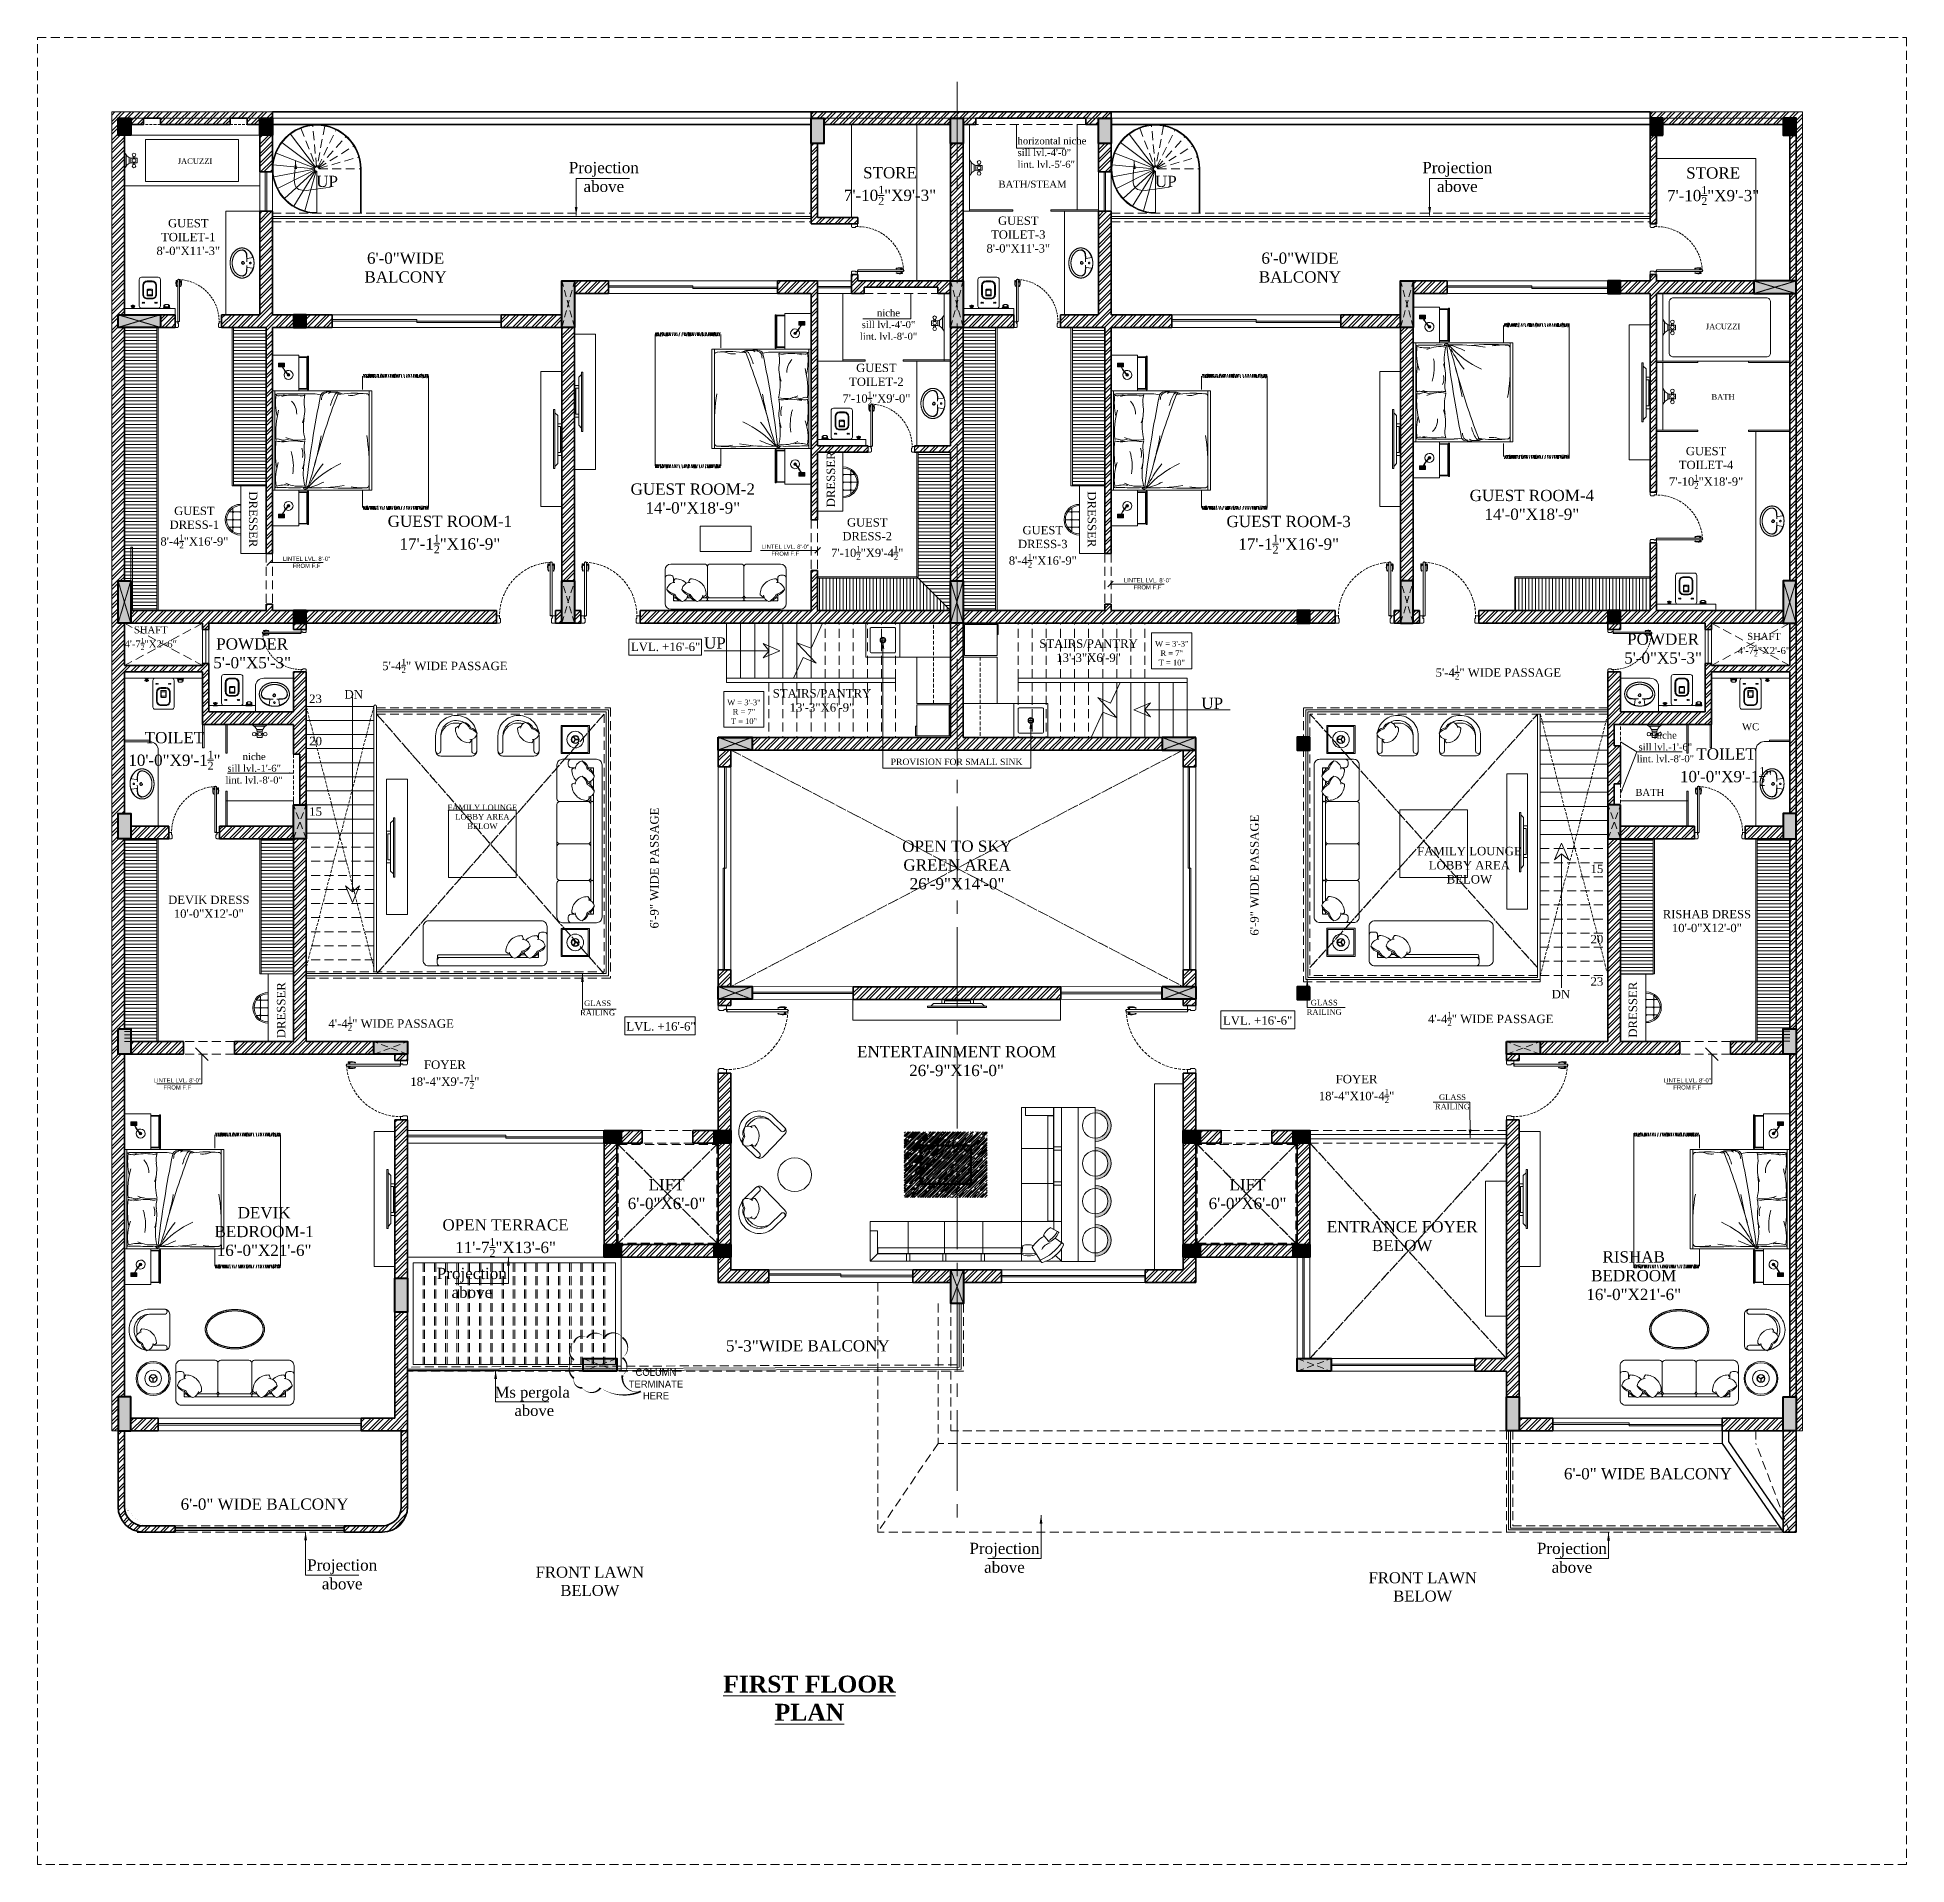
# Model space of a CAD drawing. Header units: inches. Extents: x -61 to 4103, y -308 to 989.
# Drawn here: x 1325 to 2652, y -308 to 989 of the extents above; entities that cross this region are included whole.
import ezdxf

# ---------------------------------------------------------------- set-up
doc = ezdxf.new("R2010")
doc.units = ezdxf.units.IN
doc.set_wipeout_variables(frame=1)
for name, pattern in [('$0$$0$$0$HIDDEN', [9.525, 6.35, -3.175]), ('$0$$2$$0$HIDDEN', [0.375, 0.25, -0.125]), ('$2$$0$HIDDEN', [0.375, 0.25, -0.125]), ('AR-01-R0-COLUMN LAYOUT$0$# 255 COLUMN LAYOUT PLAN$0$CENTER2', [28.575, 19.05, -3.175, 3.175, -3.175]), ('AR-01-R0-COLUMN LAYOUT$0$$0$HIDDEN', [0.375, 0.25, -0.125]), ('AR-01-R0-COLUMN LAYOUT$0$$2$$0$HIDDEN', [0.375, 0.25, -0.125]), ('AR-01-R0-COLUMN LAYOUT$0$HIDDEN', [9.525, 6.35, -3.175])]:
    doc.linetypes.add(name, pattern=pattern)
doc.layers.get('0').update_dxf_attribs({"lineweight": 0})
for name, color, linetype, lineweight in [('A-BOUNDARY', 226, 'Continuous', 35), ('A-DOOR', 34, 'Continuous', 13), ('A-FIXTURE', 30, 'Continuous', 13), ('A-HATCH', 8, 'Continuous', 0), ('A-HIDDEN', 8, '$2$$0$HIDDEN', 9), ('A-MIRROR', 4, 'Continuous', 0), ('A-PROJECTION', 4, '$0$$0$$0$HIDDEN', 9), ('A-RAILING', 120, 'Continuous', 13), ('A-STAIR', 5, 'Continuous', 9), ('A-TEXT', 2, 'Continuous', 13), ('A-WALL', 1, 'Continuous', 35), ('A-WINDOW', 4, 'Continuous', 9), ('AR-01-R0-COLUMN LAYOUT$0$A-COMMON WALL', 1, 'Continuous', 0), ('AR-01-R0-COLUMN LAYOUT$0$A-HIDDEN', 8, 'AR-01-R0-COLUMN LAYOUT$0$$2$$0$HIDDEN', 9), ('AR-01-R0-COLUMN LAYOUT$0$S-BEAM PLINTH', 3, 'AR-01-R0-COLUMN LAYOUT$0$HIDDEN', 9), ('AR-01-R0-COLUMN LAYOUT$0$S-COLUMN FIRST FLOOR', 6, 'Continuous', 40), ('AR-01-R0-COLUMN LAYOUT$0$S-COLUMN GROUND FLOOR', 6, 'Continuous', 40), ('AR-01-R0-COLUMN LAYOUT$0$S-COLUMN HATCH FIRST FLOOR', 8, 'Continuous', 9), ('AR-01-R0-COLUMN LAYOUT$0$S-COLUMN HATCH GROUND FLOOR', 8, 'Continuous', 9), ('AR-01-R0-COLUMN LAYOUT$0$S-COLUMN HATCH SECOND FLOOR', 8, 'Continuous', 9), ('AR-01-R0-COLUMN LAYOUT$0$S-COLUMN S.F. HIDDEN', 8, 'AR-01-R0-COLUMN LAYOUT$0$$0$HIDDEN', 9), ('AR-01-R0-COLUMN LAYOUT$0$S-COLUMN SECOND FLOOR', 6, 'Continuous', 40), ('AR-01-R0-COLUMN LAYOUT$0$S-COLUMN TERRACE FLOOR HIDDEN', 8, 'AR-01-R0-COLUMN LAYOUT$0$$0$HIDDEN', 9), ('AR-01-R0-COLUMN LAYOUT$0$S-GRID', 8, 'AR-01-R0-COLUMN LAYOUT$0$# 255 COLUMN LAYOUT PLAN$0$CENTER2', 9), ('ELEVATION-8', 11, 'Continuous', 25)]:
    doc.layers.add(name, color=color, linetype=linetype, lineweight=lineweight)
doc.layers.add('A-FURNITURE', color=35, linetype='Continuous', lineweight=13, true_color=0xab6a54)
doc.layers.add('A-PARAGOLA', color=132, linetype='$0$$0$$0$HIDDEN', lineweight=9, true_color=0x12d3ca)
doc.styles.add('$0$$0$STYLE1', font='romantic.ttf', dxfattribs={"height": 6})
doc.styles.add('$1$$0$STYLE1', font='romantic.ttf', dxfattribs={"height": 6})
doc.styles.add('AR-01-R0-COLUMN LAYOUT$0$style1', font='GOTHIC.TTF')
doc.styles.add('M', font='arial.ttf', dxfattribs={"height": 12})
doc.styles.get("Standard").update_dxf_attribs({"font": 'arial.ttf', "height": 9})
doc.dimstyles.new('M', dxfattribs={"dimtxt": 12, "dimasz": 3, "dimexe": 0.075, "dimexo": 0.1, "dimgap": 0.09, "dimtad": 0, "dimtoh": 1, "dimdec": 1, "dimzin": 0, "dimdsep": 46, "dimlunit": 4, "dimtxsty": 'M', "dimblk": 'OBLIQUE', "dimcen": 0.09, "dimdle": 0.075, "dimclrd": 256, "dimclre": 256, "dimclrt": 256, "dimazin": 0, "dimtfac": 1, "dimtdec": 1, "dimtix": 1, "dimtofl": 0, "dimtmove": 0, "dimatfit": 0, "dimldrblk": 'OBLIQUE', "dimfxl": 1, "dimtolj": 1, "dimtzin": 0, "dimlwd": -1, "dimlwe": -1, "dimarcsym": 0})
doc.dimstyles.get("Standard").update_dxf_attribs({"dimtxt": 18, "dimasz": 6, "dimexe": 0, "dimexo": 6, "dimgap": 0.09, "dimtad": 0, "dimtih": 1, "dimtoh": 1, "dimdec": 1, "dimzin": 0, "dimdsep": 46, "dimlunit": 4, "dimtxsty": 'Standard', "dimblk": 'OBLIQUE', "dimcen": 0.09, "dimclrd": 256, "dimclre": 256, "dimclrt": 256, "dimadec": 0, "dimazin": 0, "dimtfac": 1, "dimtdec": 1, "dimtofl": 0, "dimtmove": 1, "dimatfit": 3, "dimfxl": 1, "dimtolj": 1, "dimtzin": 0, "dimlwd": -1, "dimlwe": -1, "dimarcsym": 0})
pattern_1 = [(180, (1377.729, -0.0001), (-4e-16, -2.38125), [])]
pattern_2 = [(45, (1377.729, -0.0001), (-3.367596, 3.367596), []), (45, (1379.974, -0.0001), (-3.367596, 3.367596), [])]
pattern_3 = [(45, (1377.729, -0.0001), (-3.367596, 3.367596), []), (45, (1379.974, -0.0001), (-3.367596, 3.367596), [])]
pattern_4 = [(45, (1377.729, -12), (-3.3676, 3.3676), []), (45, (1379.974, -12), (-3.3676, 3.3676), [])]
pattern_5 = [(45, (1377.729, -0.0001), (-3.367596, 3.367596), []), (45, (1379.974, -0.0001), (-3.367596, 3.367596), [])]
pattern_6 = [(180, (1377.729, -0.0001), (-4e-16, -2.38125), [])]
pattern_7 = [(180, (-63096.9143, 13232.8095), (-4e-16, -2.38125), [])]
pattern_8 = [(45, (1377.729, -0.0001), (-3.367596, 3.367596), []), (45, (1379.974, -0.0001), (-3.367596, 3.367596), [])]

msp = doc.modelspace()

# ---------------------------------------------------------------- texts
at = {"layer": 'A-TEXT', "attachment_point": 5}
for s, width, insert, char_height, style in [('\\A1;\\pxql;horizontal niche\\Psill lvl.-4\'-0"\\Plint. lvl.-5\'-6"', 82.4178, (2061.87, 907.25), 5, '$1$$0$STYLE1'), ('\\A1;BATH/STEAM', 70.3757, (2031.26, 884.84), 5, '$0$$0$STYLE1'), ('\\A1;niche\\Psill lvl.-4\'-0"\\Plint. lvl.-8\'-0"', 40.4981, (1929.08, 785.15), 5, '$1$$0$STYLE1'), ('\\A1;STAIRS/PANTRY\\P13\'-3"X6\'-9"', 74.3231, (2071.09, 553.67), 6, '$1$$0$STYLE1'), ('\\A1;STAIRS/PANTRY\\P13\'-3"X6\'-9"', 70.4433, (1881.84, 518.35), 6, '$1$$0$STYLE1'), ('\\A1;WC', 32.1961, (2540.98, 499.67), 5, '$1$$0$STYLE1'), ('\\A1;niche\\Psill lvl.-1\'-6"\\Plint. lvl.-8\'-0"', 82.4178, (1478.81, 470.16), 5, '$1$$0$STYLE1'), ('\\A1;BATH', 32.1961, (2469.46, 453.11), 5, '$1$$0$STYLE1')]:
    msp.add_mtext_dynamic_manual_height_columns(s, width=width, gutter_width=1, heights=[0], dxfattribs=dict(at, insert=insert, char_height=char_height, style=style))
at = {"layer": 'A-TEXT', "attachment_point": 5, "style": '$1$$0$STYLE1'}
for s, insert, char_height, width in [('\\A1;\\pxt21;JACUZZI', (1436.81, 901.19), 4, 25.3047), ('\\A1;UP', (1530.58, 886.79), 8, 129.4496), ('\\A1;Projection\\Pabove', (1727, 889.92), 8, 129.4496), ('\\A1;STORE\\P7\'-10{\\H0.7x;\\S1/2;}"X9\'-3"', (1930.16, 883.61), 8, 129.4496), ('\\A1;UP', (2125.94, 886.79), 8, 129.4496), ('\\A1;Projection\\Pabove', (2332.82, 889.92), 8, 129.4496), ('\\A1;STORE\\P7\'-10{\\H0.7x;\\S1/2;}"X9\'-3"', (2514.41, 883.44), 8, 129.4496), ('\\A1;GUEST TOILET-1\\P8\'-0"X11\'-3"', (1432.04, 847.29), 5.8962, 51.5212), ('\\A1;GUEST TOILET-3\\P8\'-0"X11\'-3"', (2021.19, 849.07), 5.8962, 54.332), ('\\A1;6\'-0"WIDE\\PBALCONY', (1586.28, 825.62), 8, 129.4496), ('\\A1;6\'-0"WIDE\\PBALCONY', (2221.14, 825.62), 8, 129.4496), ('\\A1;\\pxt21;JACUZZI', (2521.43, 783.82), 4, 45.0471), ('\\A1;GUEST TOILET-2\\P7\'-10{\\H0.7x;\\S1/2;}"X9\'-0"', (1920.48, 742.61), 5.8962, 53.2505), ('\\A1;\\pxt21;BATH', (2521.43, 733.84), 4, 45.0471), ('\\A1;GUEST TOILET-4\\P7\'-10{\\H0.7x;\\S1/2;}"X18\'-9"', (2509.39, 683.57), 5.8962, 48.5056), ('\\A1;GUEST ROOM-2 \\P14\'-0"X18\'-9"', (1790.13, 661.68), 8, 113.0573), ('\\A1;GUEST ROOM-4\\P14\'-0"X18\'-9"', (2385.75, 657.17), 8, 129.4496), ('\\A1;GUEST DRESS-1\\P8\'-4{\\H0.7x;\\S1/2;}"X16\'-9"', (1436.37, 641.12), 5.8962, 29.7632), ('\\A1;GUEST ROOM-1\\P17\'-1{\\H0.7x;\\S1/2;}"X16\'-9"', (1617.74, 636.19), 8, 114.6421), ('\\A1;GUEST DRESS-2\\P7\'-10{\\H0.7x;\\S1/2;}"X9\'-4{\\H0.7x;\\S1/2;}"', (1913.95, 632.95), 5.8962, 33.2123), ('\\A1;GUEST DRESS-3\\P8\'-4{\\H0.7x;\\S1/2;}"X16\'-9"', (2038.58, 627.46), 5.8962, 29.6883), ('\\A1;GUEST ROOM-3\\P17\'-1{\\H0.7x;\\S1/2;}"X16\'-9"', (2213.11, 636.05), 8, 129.4496), ('\\A1;\\pxqc;SHAFT\\P4\'-7{\\H0.7x;\\S1/2;}"X2\'-6"', (1405.4, 562.65), 5, 129.4496), ('\\A1;LVL. +16\'-6"', (1770.84, 556.38), 6, 72.0817), ('\\A1;UP', (1805.83, 559.1), 8, 129.4496), ('\\A1;W = 3\'-3"\\PR = 7"\\PT = 10" ', (2130.13, 551.88), 4, 26.0264), ('\\A1;POWDER\\P5\'-0"X5\'-3"', (2478.87, 555.16), 8, 129.4496), ('\\A1;SHAFT\\P4\'-7{\\H0.7x;\\S1/2;}"X2\'-6"', (2550.54, 557.99), 5, 129.4496), ('\\A1;5\'-4{\\H0.7x;\\S1/2;}" WIDE PASSAGE', (2361.92, 538.21), 6, 87.401), ('\\A1;23', (1522.36, 519.49), 6, 14.4795), ('\\A1;DN', (1549.48, 522.69), 6, 11.0096), ('\\A1;W = 3\'-3"\\PR = 7"\\PT = 10" ', (1826.44, 510.31), 4, 26.0264), ('\\A1;UP', (2158.84, 516.27), 8, 129.4496), ('\\A1;TOILET \\P10\'-0"X9\'-1{\\H0.7x;\\S1/2;}"', (1422.22, 482.61), 8, 77.5786), ('\\A1;20', (1522.44, 489.49), 6, 14.4795), ('\\A1;TOILET \\P10\'-0"X9\'-1{\\H0.7x;\\S1/2;}"', (2523.59, 471), 8, 63.4797), ('\\A1;PROVISION FOR SMALL SINK', (1977.38, 474.76), 4.5, 129.4496), ('\\A1;15', (1522.44, 439.49), 6, 14.4795), ('\\A1;FAMILY LOUNGE LOBBY AREA\\PBELOW', (1640.81, 435.74), 4, 51.4315), ('\\A1;OPEN TO SKY\\PGREEN AREA\\P26\'-9"X14\'-0"', (1977.73, 401.52), 8, 129.4496), ('\\A1;FAMILY LOUNGE LOBBY AREA\\PBELOW', (2341.38, 401.36), 6, 76.3012), ('\\A1;15', (2431.92, 398.84), 6, 14.4795), ('\\A1;DEVIK DRESS\\P10\'-0"X12\'-0"', (1446.63, 371.9), 5.8962, 63.8838), ('\\A1;RISHAB DRESS\\P10\'-0"X12\'-0"', (2509.98, 361.73), 5.8962, 64.0724), ('\\A1;20', (2431.92, 348.84), 6, 14.4795), ('\\A1;23', (2431.92, 318.84), 6, 14.4795), ('\\A1;GLASS RAILING', (1722.58, 300.05), 4, 28.1169), ('\\A1;GLASS RAILING', (2238.35, 300.49), 4, 32.1687), ('\\A1;DN', (2406.36, 309.9), 6, 28.6747), ('\\A1;LVL. +16\'-6"', (2191.05, 291.16), 6, 54.0535), ('\\A1;4\'-4{\\H0.7x;\\S1/2;}" WIDE PASSAGE', (2356.54, 292.3), 6, 90.735), ('\\A1;LVL. +16\'-6"', (1767.55, 286.96), 6, 56.8292), ('\\A1;ENTERTAINMENT ROOM\\P26\'-9"X16\'-0"', (1977.37, 262.32), 8, 192.2188), ('\\A1;FOYER\\P18\'-4"X9\'-7{\\H0.7x;\\S1/2;}"', (1614.16, 252.76), 6, 88.494), ('\\A1;FOYER\\P18\'-4"X10\'-4{\\H0.7x;\\S1/2;}"', (2261.3, 242.56), 6, 52.6814), ('\\A1;GLASS RAILING', (2329.38, 233.36), 4, 32.1687), ('\\A1;LIFT\\P6\'-0"X6\'-0"', (1771.56, 167.91), 8, 129.4496), ('\\A1;LIFT\\P6\'-0"X6\'-0"', (2183.9, 167.91), 8, 129.4496), ('\\A1;DEVIK\\PBEDROOM-1\\P16\'-0"X21\'-6"', (1485.87, 141.32), 8, 129.4496), ('\\A1;OPEN TERRACE\\P11\'-7{\\H0.7x;\\S1/2;}"X13\'-6"', (1657.26, 136.73), 8, 129.4496), ('\\A1;ENTRANCE FOYER \\PBELOW', (2293.68, 138.03), 8, 129.4496), ('\\A1;RISHAB\\PBEDROOM\\P16\'-0"X21\'-6"', (2458.03, 109.99), 8, 129.4496), ('\\A1;Projection\\Pabove', (1633.31, 104.91), 8, 129.4496), ('\\A1;5\'-3"WIDE BALCONY', (1871.82, 60.13), 8, 129.4496), ('\\A1;Ms pergola\\P above', (1676.17, 20.8), 7.8, 129.4496), ('\\A1;6\'-0" WIDE BALCONY', (2468.11, -30.65), 8, 121.9496), ('\\A1;6\'-0" WIDE BALCONY', (1486.21, -52.24), 8, 162.2245), ('\\A1;Projection\\Pabove', (2011.37, -90.28), 8, 129.4496), ('\\A1;Projection\\Pabove', (2414.18, -90.28), 8, 129.4496), ('\\A1;Projection\\Pabove', (1541.28, -102.06), 8, 129.4496), ('\\A1;FRONT LAWN\\PBELOW', (1717.11, -107.01), 7.8, 129.4496), ('\\A1;FRONT LAWN\\PBELOW', (2308.29, -111), 7.8, 129.4496), ('\\A1;{\\fRomantic|b1|i0|c2|p2;\\LFIRST FLOOR PLAN}', (1872.94, -189.89), 12, 129.4496)]:
    msp.add_mtext(s, dxfattribs=dict(at, insert=insert, char_height=char_height, width=width))
at = {"layer": 'A-TEXT', "char_height": 6, "attachment_point": 5, "style": '$0$$0$STYLE1'}
for insert, rotation in [((1888.19, 675.34), 90), ((1478.06, 646.93), 270), ((2073.42, 646.93), 270), ((2457.49, 298.83), 90), ((1497.97, 298.46), 90)]:
    msp.add_mtext_dynamic_manual_height_columns('\\A1;DRESSER', width=32.1961, gutter_width=1, heights=[0], dxfattribs=dict(at, insert=insert, rotation=rotation))
at = {"layer": 'A-TEXT', "char_height": 3, "attachment_point": 2}
for insert in [(1855.84, 629.05), (1515.98, 620.47), (2112.89, 605.18), (1424.29, 250.19), (2496.03, 250.19)]:
    msp.add_mtext_dynamic_manual_height_columns('\\A1;LINTEL LVL. 8\'-0"\\PFROM F.F', width=45.8469, gutter_width=1, heights=[0], dxfattribs=dict(at, insert=insert))
at = {"layer": 'A-TEXT', "char_height": 6, "attachment_point": 5, "style": '$1$$0$STYLE1'}
for s, insert, width, rotation in [('\\A1;5\'-4{\\H0.7x;\\S1/2;}" WIDE PASSAGE', (1614.18, 542.87), 87.7109, 359.99993), ('\\A1;6\'-9" WIDE PASSAGE', (1762.88, 399.42), 96.774, 90), ('\\A1;6\'-9" WIDE PASSAGE', (2188.91, 394.38), 129.6434, 90), ('\\A1;4\'-4{\\H0.7x;\\S1/2;}" WIDE PASSAGE', (1576.03, 289.02), 93.3151, 359.99993)]:
    msp.add_mtext(s, dxfattribs=dict(at, insert=insert, width=width, rotation=rotation))
at = {"layer": 'AR-01-R0-COLUMN LAYOUT$0$S-COLUMN FIRST FLOOR', "insert": (1764.01, 33.09), "char_height": 5, "attachment_point": 5, "style": 'AR-01-R0-COLUMN LAYOUT$0$style1'}
msp.add_mtext_dynamic_manual_height_columns('\\pxqc;COLUMN\\PTERMINATE\\PHERE', width=45.3521, gutter_width=0, heights=[126.71], dxfattribs=at)

# ---------------------------------------------------------------- blocks, each defined once
blk = doc.blocks.new('$1$$0$handle_')
for p, q in [((-0.75, 0), (0.75, 0)), ((-3.84, -0.87), (-3.85, -0.92)), ((-0.75, -0.13), (-0.75, 0)), ((-0.75, -0.13), (0.75, -0.13)), ((-0.31, -0.13), (-0.31, -0.13)), ((0.3, -0.96), (-0.3, -0.96)), ((-0.29, -0.15), (0.29, -0.15)), ((-0.25, -0.9), (-0.25, -0.15)), ((-0.25, -0.9), (0.25, -0.9)), ((0.25, -0.9), (0.25, -0.15)), ((0.3, -0.96), (0.34, -0.95)), ((0.31, -0.13), (0.31, -0.13)), ((0.65, -1.05), (0.65, -1.23)), ((0.75, -0.13), (0.75, 0))]:
    blk.add_line(p, q)
for centre, radius, start, end in [((-3.78, -0.93), 0.0769, 167.67812, 262.06861), ((-3.77, -0.88), 0.0769, 88.24931, 167.67812), ((-0.3, -1.42), 0.464, 90.28209, 130.72729), ((-0.29, -0.13), 0.0185, 180, 270), ((-0.25, -0.96), 0.0532, 90, 180), ((0.25, -0.96), 0.0532, 0, 90), ((0.29, -0.13), 0.0185, 270, 360), ((0.42, -1.42), 0.478, 67.3956, 98.75216), ((0.57, -1.23), 0.0769, 278.17586, 360), ((0.57, -1.05), 0.0769, 360, 67.3956)]:
    blk.add_arc(centre, radius, start, end)
for points, knots in [([(0.58, -1.31), (0.24, -1.36), (-0.53, -1.5), (-2.81, -1.58), (-3.62, -1.04), (-3.78, -1.01), (-3.79, -1.01)], [0.064651, 0.064651, 0.064651, 0.064651, 0.450521, 1.832326, 2.246212, 2.27179, 2.27179, 2.27179, 2.27179]), ([(-0.6, -1.07), (-0.61, -1.07), (-0.62, -1.07), (-0.77, -1.09), (-0.93, -1.1), (-2.42, -1.12), (-2.75, -1.11), (-3.06, -1.04), (-3.11, -1.02), (-3.21, -0.99), (-3.25, -0.97), (-3.37, -0.91), (-3.43, -0.88), (-3.56, -0.84), (-3.61, -0.82), (-3.7, -0.81), (-3.73, -0.81), (-3.77, -0.81)], [0.667145, 0.667145, 0.667145, 0.667145, 0.681098, 0.681098, 1.004571, 1.004571, 1.651515, 1.651515, 1.812419, 1.812419, 1.988171, 1.988171, 2.163922, 2.163922, 2.251194, 2.251194, 2.323653, 2.323653, 2.323653, 2.323653])]:
    blk.add_open_spline(points, degree=3, knots=knots)
blk = doc.blocks.new("$1$$0$d3'")
at = {"layer": 'A-DOOR'}
for p, q in [((-3.36, 4.49), (-3.36, 37.09)), ((-2.11, 37.09), (-3.36, 37.09)), ((-2.58, 37.09), (-2.58, 37.43)), ((-2.11, 4.49), (-2.11, 37.09)), ((-36, 0), (-36, 4.4)), ((-34.03, 4.4), (-36, 4.4)), ((-34.03, 0), (-36, 0)), ((-34.03, 4.4), (-34.03, 2.9)), ((-34.03, 2.9), (-33.53, 2.9)), ((-34.03, 0.14), (-34.03, 0)), ((-33.53, 0.5), (-33.67, 0.5)), ((-33.53, 2.9), (-33.53, 0.5)), ((-3.36, 4.49), (-2.11, 4.49)), ((-2.03, 2.9), (-2.53, 2.9)), ((-2.53, 2.9), (-2.53, 0.5)), ((-2.53, 0.5), (-2.4, 0.5)), ((-2.03, 4.4), (-2.03, 2.9)), ((-2.03, 0.14), (-2.03, 0)), ((-2.03, 0), (0, 0)), ((-2, 4.4), (0, 4.4)), ((-0.75, 4.4), (-0.75, 4.4)), ((-0.75, 4.4), (-0.75, 4.4)), ((0, 0), (0, 4.4))]:
    blk.add_line(p, q, dxfattribs=at)
at = {"layer": 'A-DOOR', "lineweight": -3}
for p, q in [((-35.5, 4.4), (-35.5, 4.4)), ((-2.08, 4.49), (-2.95, 4.49)), ((-2.95, 4.47), (-2.95, 4.49)), ((-2.08, 4.47), (-2.95, 4.47)), ((-2.02, 4.41), (-2.02, 3.54)), ((-2.02, 3.54), (-2, 3.54)), ((-2, 4.41), (-2, 3.54))]:
    blk.add_line(p, q, dxfattribs=at)
blk.add_circle((-2.02, 4.47), 0.0663, dxfattribs=at)
at = {"layer": 'A-DOOR', "linetype": '$2$$0$HIDDEN', "ltscale": 6}
blk.add_arc((-1.47, 4.55), 32.56, 92.23614, 180.26838, dxfattribs=at)
at = {"layer": 'A-DOOR'}
for centre, radius, start, end in [((-2.58, 37.09), 0.337, 90, 180), ((-34.03, 0.5), 0.362, 270, 0), ((-2.03, 0.5), 0.362, 180, 270)]:
    blk.add_arc(centre, radius, start, end, dxfattribs=at)
at = {"layer": 'A-DOOR', "extrusion": (0, 0, -1), "zscale": -1, "rotation": 90}
blk.add_blockref('$1$$0$handle_', (3.36, 35.59), dxfattribs=at)
at = {"layer": 'A-DOOR', "rotation": 90}
blk.add_blockref('$1$$0$handle_', (-2.11, 35.59), dxfattribs=at)
blk = doc.blocks.new('$0$A$C067A41F5')
for p, q in [((117, 200.6), (116.8, 197.6)), ((19, 188), (16.2, 188)), ((19, 187.7), (16.2, 187.7)), ((18.9, 187.9), (20.3, 190.4)), ((18.9, 187.8), (20.3, 185.4)), ((19.1, 187.8), (20.5, 190.2)), ((19.1, 187.9), (20.5, 185.5)), ((19, 44), (16.2, 44)), ((19, 43.7), (16.2, 43.7)), ((18.9, 43.9), (20.3, 46.4)), ((18.9, 43.8), (20.3, 41.4)), ((19.1, 43.8), (20.5, 46.2)), ((19.1, 43.9), (20.5, 41.5))]:
    blk.add_line(p, q)
for points in [[(127, 176.6, -0.414214), (123, 172.6), (123, 172.6, 0.317837), (123, 172.6, -0.414214), (123, 172.6), (123, 172.6, 1.186185), (123, 172.6, -0.414214), (123, 172.6), (43, 172.6, -0.414214), (39, 176.6), (39, 200.6, -0.414214), (43, 204.6), (123, 204.6, -0.414214), (127, 200.6)], [(28, 173.9, -0.414214), (32, 169.9), (32, 145.9, -0.414214), (30, 143.9, -0.414214), (32, 141.9), (32, 89.9, -0.414214), (30, 87.9, -0.414214), (32, 85.9), (32, 61.9, -0.414214), (28, 57.9), (4, 57.9, -0.414214), (0, 61.9), (0, 169.9, -0.414214), (4, 173.9)], [(6, 88.7), (6, 143.1, -0.414214), (6.8, 143.9), (7.2, 143.9, -0.414214), (8, 143.1), (8, 88.7, -0.414214), (7.2, 87.9), (6.8, 87.9, -0.414214)]]:
    blk.add_lwpolyline(points, format="xyb", close=True)
for points in [[(40.3, 190.6, -0.14773), (46.1, 194.1, -0.213343), (51.3, 199.1, -0.178662)], [(45.3, 194.3, -0.306663), (51.3, 199.1, -0.30633), (55.2, 194.7, 0.872847)], [(51, 190.6, -0.14773), (56.9, 194.1, -0.213343), (62, 199.1, -0.178662)], [(56.1, 194.3, -0.306663), (62, 199.1, -0.30633), (65.9, 194.7, 0.872847)], [(111.9, 198.6), (115, 198.6, 0.414214), (117, 200.6), (117, 202.6, 0.414214), (115, 204.6)], [(46, 185.6, -0.356772), (40.3, 190.6, -0.249542), (45.5, 194.8, 9.61688)], [(46.5, 196.6), (45.8, 196.6, -0.414214), (45, 197.4), (45, 197.8, -0.414214), (45.8, 198.6)], [(49.2, 198.6), (45, 198.6), (45, 194.7, -0.414214)], [(45, 185.7, 0.165541), (46.2, 183.1, 0.200231), (54.2, 186.3, 0.121523)], [(45.8, 198.6), (49.2, 198.6, -0.414214)], [(56.8, 185.6, -0.356772), (51, 190.6, -0.249542), (56.2, 194.8, 9.61688)], [(52.5, 198.6), (60, 198.6, -0.414214)], [(57.3, 196.6), (54.5, 196.6, -0.414214)], [(56.5, 195.3, 0.071865), (54.8, 196.1, -7.115464)], [(55.8, 185.7, 0.165541), (57, 183.1, 0.425989), (68.2, 194.5, 0.121523), (65.6, 196.1, -7.115464)], [(63.3, 198.6), (116, 198.6, -0.414214), (116.8, 197.8), (116.8, 197.4, -0.414214), (116, 196.6), (65.3, 196.6, -0.414214)], [(14, 172.6, 0.14773), (10.5, 166.7, 0.213343), (5.5, 161.6)], [(19, 166.9, 0.356772), (14, 172.6, 0.249542), (9.8, 167.4)], [(22, 173.9, -0.414214), (24, 171.9), (24, 169.9, -0.414214), (22, 167.9), (18.9, 167.9)], [(45, 185.7), (45, 182.6, -0.414214), (43, 180.6), (41, 180.6, -0.414214), (39, 182.6)], [(10.3, 167.5, 0.306663), (5.5, 161.6, 0.30633), (9.9, 157.7)], [(8, 166.3), (8, 167.1, 0.414214), (7.2, 167.9), (6.8, 167.9, 0.414214), (6, 167.1)], [(6, 167.1), (6, 163.7, 0.412535)], [(6, 160.3), (6, 144.7, 0.414214), (6.8, 143.9), (7.2, 143.9, 0.414214), (8, 144.7), (8, 158.3, 0.412652)], [(18.9, 167.9, -0.165541), (21.5, 166.6, -0.425989), (10.1, 155.4, -0.121523), (8.5, 158.1)], [(8, 145.9, 0.414214), (10, 143.9), (30, 143.9, 0.415249)], [(8, 141.9, -0.414214), (10, 143.9)], [(8, 119.9, 0.414214), (10, 117.9)], [(8, 115.9, -0.414214), (10, 117.9), (30, 117.9, -0.41732)], [(10.3, 74.9, -0.306663), (5.5, 80.9, -0.30633), (9.9, 84.8)], [(14, 69.9, -0.14773), (10.5, 75.8, -0.213343), (5.5, 80.9)], [(6, 82.2), (6, 87.1, -0.414214), (6.8, 87.9), (7.2, 87.9, -0.414214), (8, 87.1), (8, 84.2, -0.126313)], [(8, 89.9, 0.414214), (10, 87.9)], [(8, 85.9, -0.414214), (10, 87.9), (30, 87.9, -0.41732)], [(18.9, 74.6, 0.165541), (21.5, 75.9, 0.425989), (10.1, 87.1, 0.121523), (8.5, 84.4)], [(10.3, 64.2, -0.306663), (5.5, 70.1, -0.30633), (9.9, 74)], [(14, 59.1, -0.14773), (10.5, 65, -0.213343), (5.5, 70.1)], [(6, 71.4), (6, 78.8, -0.414747)], [(6, 68.1), (6, 63.9), (9.9, 63.9, -0.414352)], [(6, 64.7), (6, 68.1, -0.414469)], [(8, 76.2), (8, 73.4, -0.414599)], [(9.3, 75.3, 0.071865), (8.5, 73.7)], [(19, 75.6, -0.356772), (14, 69.9, -0.249542), (9.8, 75.1)], [(18.9, 63.9, 0.165541), (21.5, 65.1, 0.200231), (18.3, 73)], [(8, 65.4), (8, 64.7, -0.414214), (7.2, 63.9), (6.8, 63.9, -0.414214), (6, 64.7)], [(19, 64.9, -0.356772), (14, 59.1, -0.249542), (9.8, 64.3)], [(18.9, 63.9), (22, 63.9, -0.414214), (24, 61.9), (24, 59.9, -0.414214), (22, 57.9)], [(59.3, 55.6), (70.3, 55.6, -0.414214), (73.9, 52), (73.9, 41.2, -0.414214), (59.5, 26.8), (59.3, 26.8), (59.1, 26.8, -0.414214), (44.7, 41.2), (44.7, 52, -0.414214), (48.3, 55.6), (59.3, 55.6)], [(48.3, 43.7), (48.3, 52, 0.414214), (46.5, 53.8), (46.5, 53.8, 0.414214), (44.7, 52)], [(70.3, 41.2), (70.3, 52, -0.414214), (72.1, 53.8), (72.1, 53.8, -0.414214), (73.9, 52)], [(103.5, 55.6), (114.5, 55.6, -0.414214), (118.1, 52), (118.1, 41.2, -0.414214), (103.7, 26.8), (103.5, 26.8), (103.3, 26.8, -0.414214), (88.9, 41.2), (88.9, 52, -0.414214), (92.5, 55.6), (103.5, 55.6)], [(92.5, 43.7), (92.5, 52, 0.414214), (90.7, 53.8), (90.7, 53.8, 0.414214), (88.9, 52)], [(114.5, 41.2), (114.5, 52, -0.414214), (116.3, 53.8), (116.3, 53.8, -0.414214), (118.1, 52)], [(49.6, 43.9, 0.356772), (44.4, 39.4, 0.249542), (49.1, 35.6, -9.61688)], [(48.7, 43.8, -0.165541), (49.8, 46.2, -0.425989), (59.9, 35.9, -0.121523), (57.5, 34.4, 7.115464)], [(70.3, 41.2, -0.372719), (59.5, 32.2), (59.3, 32.2)], [(70.3, 41.2, -0.414214), (59.5, 30.4), (59.3, 30.4)], [(93.8, 43.9, 0.356772), (88.6, 39.4, 0.249542), (93.3, 35.6, -9.61688)], [(92.8, 43.8, -0.165541), (94, 46.2, -0.425989), (104.1, 35.9, -0.121523), (101.7, 34.4, 7.115464)], [(114.5, 41.2, -0.372719), (103.7, 32.2), (103.5, 32.2)], [(114.5, 41.2, -0.414214), (103.7, 30.4), (103.5, 30.4)], [(44.4, 39.4, 0.14773), (49.7, 36.3, 0.213343), (54.3, 31.7, 0.178662)], [(48.9, 36, 0.306663), (54.3, 31.7, 0.30633), (57.8, 35.7, -0.872847)], [(53.8, 31.8, 0.130591), (59.1, 30.4), (59.3, 30.4)], [(56.1, 32.6, 0.072384), (59.1, 32.2), (59.3, 32.2)], [(88.6, 39.4, 0.14773), (93.9, 36.3, 0.213343), (98.5, 31.7, 0.178662)], [(93.1, 36, 0.306663), (98.5, 31.7, 0.30633), (102, 35.7, -0.872847)], [(97.9, 31.8, 0.130591), (103.3, 30.4), (103.5, 30.4)], [(100.2, 32.6, 0.072384), (103.3, 32.2), (103.5, 32.2)]]:
    blk.add_lwpolyline(points, format="xyb")
for points in [[(29, 197.9), (29, 177.9), (9, 177.9), (9, 197.9)], [(28.2, 178.7), (28.2, 197.1), (9.8, 197.1), (9.8, 178.7)], [(108.9, 93.9), (108.9, 141.9), (60.9, 141.9), (60.9, 93.9)], [(29, 33.9), (29, 53.9), (9, 53.9), (9, 33.9)], [(28.2, 53.1), (28.2, 34.7), (9.8, 34.7), (9.8, 53.1)]]:
    blk.add_lwpolyline(points, close=True)
for points in [[(60, 198.6), (52.5, 198.6)], [(111.9, 198.6), (63.3, 198.6)], [(9.9, 167.9), (6, 167.9), (6, 163.7)], [(6, 160.3), (6, 82.2)], [(6, 78.8), (6, 71.4)]]:
    blk.add_lwpolyline(points)
for centre, radius in [((19, 187.9), 5.9), ((19, 187.9), 2.82), ((19, 187.9), 2.53), ((19, 43.9), 5.9), ((19, 43.9), 2.82), ((19, 43.9), 2.53)]:
    blk.add_circle(centre, radius)
for centre, start, end in [((30, 119.9), 270, 0), ((30, 115.9), 0, 90)]:
    blk.add_arc(centre, 2, start, end)
blk = doc.blocks.new('$0$AK-BASE PLANS$0$$0$$0$aalisie dot')
at = {"ltscale": 0.6}
for p, q in [((326403, 156596), (326409, 156596)), ((326406, 156599), (326406, 156592)), ((326410, 156596), (326416, 156596)), ((326414, 156599), (326414, 156592)), ((326472, 156596), (326478, 156596)), ((326475, 156599), (326475, 156592)), ((326479, 156596), (326485, 156596)), ((326483, 156599), (326483, 156592))]:
    blk.add_line(p, q, dxfattribs=at)
for points in [[(326399, 156626), (326491, 156626, -0.414214), (326503, 156614), (326503, 156469, -0.414214), (326491, 156457), (326399, 156457, -0.414214), (326387, 156469), (326387, 156614, -0.414214)], [(326431, 156575), (326458, 156575, -0.414214), (326482, 156551), (326482, 156501, -0.414214), (326458, 156477), (326431, 156477, -0.414214), (326407, 156501), (326407, 156551, -0.414214)], [(326431, 156571), (326458, 156571, -0.414214), (326478, 156551), (326478, 156501, -0.414214), (326458, 156481), (326431, 156481, -0.414214), (326411, 156501), (326411, 156551, -0.414214)], [(326433, 156559), (326457, 156559, -0.414214), (326460, 156556), (326460, 156528, -0.414214), (326454, 156522), (326436, 156522, -0.414214), (326430, 156528), (326430, 156556, -0.414214)], [(326435, 156553), (326454, 156553, -0.415414), (326457, 156550), (326457, 156534, -0.413014), (326451, 156528), (326438, 156528, -0.415414), (326432, 156534), (326432, 156550, -0.413014)]]:
    blk.add_lwpolyline(points, format="xyb", close=True, dxfattribs=at)
for centre in [(326406, 156596), (326414, 156596), (326475, 156596), (326483, 156596)]:
    blk.add_circle(centre, 2.41, dxfattribs=at)
blk = doc.blocks.new('$0$AK-BASE PLANS$0$$0$$0$Health Faucet-plan')
for p, q in [((0, 51), (70, 51)), ((12, 44), (57, 44)), ((25, 16), (19, 16)), ((25, 10), (19, 10)), ((47, 32), (23, 32)), ((44, 16), (51, 16)), ((44, 10), (51, 10))]:
    blk.add_line(p, q)
blk.add_lwpolyline([(25, 25), (25, 0), (44, 0), (44, 25)], close=True)
for centre in [(13, 13), (35, 13), (57, 13)]:
    blk.add_circle(centre, 7.1)
for centre, start, end in [((-10, 16), 15.2551, 74.7449), ((79, 16), 105.2551, 164.7449)]:
    blk.add_arc(centre, 36.2, start, end)
blk = doc.blocks.new('$0$AK-BASE PLANS$0$$0$$0$A$C0BFF59D6')
at = {"linetype": 'Continuous'}
blk.add_wipeout([(19, 9), (75, 9), (75, 28), (71, 28), (71, 32), (93, 32), (93, 118), (38, 118), (38, 32), (61, 32), (61, 28), (56, 28), (56, 19), (19, 19), (19, 131), (56, 131), (56, 122), (61, 122), (61, 118), (71, 118), (71, 122), (75, 122), (75, 141), (19, 141), (19, 150), (0, 150), (0, 0), (19, 0)], dxfattribs=at)
for p, q in [((19, 141), (75, 141)), ((56, 131), (19, 131)), ((56, 19), (19, 19)), ((19, 9), (75, 9)), ((56, 122), (56, 131)), ((75, 122), (56, 122)), ((56, 28), (56, 19)), ((75, 28), (56, 28)), ((61, 122), (61, 118)), ((61, 32), (61, 28)), ((71, 122), (71, 118)), ((71, 32), (71, 28)), ((75, 141), (75, 122)), ((75, 9), (75, 28))]:
    blk.add_line(p, q)
for points in [[(19, 150), (0, 150), (0, 0), (19, 0)], [(93, 32), (38, 32), (38, 118), (93, 118)]]:
    blk.add_lwpolyline(points, close=True)
blk = doc.blocks.new('$0$AK-BASE PLANS$0$$0$$0$WA. CLOSET')
at = {"ltscale": 0.7, "extrusion": (0, 0, -1), "xscale": 0.1299411421641707, "yscale": 0.1299411421641707, "zscale": -0.1299411421641707, "rotation": 90}
blk.add_blockref('$0$AK-BASE PLANS$0$$0$$0$aalisie dot', (624743.2, 645475.9), dxfattribs=at)
at = {"ltscale": 0.7, "extrusion": (0, 0, -1), "xscale": 0.0299828199204082, "yscale": 0.0299828199204082, "zscale": -0.0299828199204082, "rotation": 359.9999767286116}
blk.add_blockref('$0$AK-BASE PLANS$0$$0$$0$A$C0BFF59D6', (604390.9, 687904.3), dxfattribs=at)
at = {"ltscale": 0.7, "xscale": 0.0449742297225058, "yscale": 0.0449742297225058, "zscale": 0.0449742297225058, "rotation": 270}
blk.add_blockref('$0$AK-BASE PLANS$0$$0$$0$Health Faucet-plan', (-604393.2, 687884.1), dxfattribs=at)
blk = doc.blocks.new('$1$$0$DC XVS')
at = {"linetype": '$2$$0$HIDDEN', "ltscale": 20}
blk.add_lwpolyline([(42965.8, -4769.5, -0.120605), (42968.9, -4770.3, -0.10507), (42971.8, -4772.6, -0.088649), (42973.6, -4776, -0.079738), (42974.3, -4780.2, -0.079738), (42973.7, -4784.4, -0.088649), (42971.8, -4787.7, -0.10507), (42969, -4790.1, -0.120605), (42965.8, -4790.9, -0.120605), (42962.7, -4790.1, -0.10507), (42959.8, -4787.8, -0.088649), (42958, -4784.4, -0.079738), (42957.3, -4780.2, -0.079738), (42958, -4776, -0.088649), (42959.8, -4772.6, -0.10507), (42962.6, -4770.3, -0.120605)], format="xyb", close=True, dxfattribs=at)
for points in [[(42966.2, -4789.4, -0.017243), (42965.8, -4789.4, -0.120605), (42963.4, -4788.8, -0.10507), (42961, -4786.8, -0.088649), (42959.4, -4783.9, -0.079738), (42958.8, -4780.2, -0.079738), (42959.4, -4776.5, -0.088649), (42961, -4773.6, -0.10507), (42963.3, -4771.6, -0.120605), (42965.8, -4771, -0.120605)], [(42971.3, -4772.3, -0.016805), (42971.7, -4772.8, -0.092161), (42973.5, -4776.2, -0.435128), (42973.4, -4776.4), (42969.7, -4777, -0.396344), (42969.3, -4776.6, 0.011856), (42969.1, -4773.8, 0.340407), (42965.8, -4770.8)], [(42971.3, -4788.1, 0.016805), (42971.7, -4787.6, 0.092161), (42973.5, -4784.2, 0.435128), (42973.4, -4783.9), (42969.7, -4783.4, 0.44775), (42969.3, -4783.7, -0.015365), (42969, -4786.9, -0.272514), (42966.2, -4789.5, -0.272514)]]:
    blk.add_lwpolyline(points, format="xyb", dxfattribs=at)
for centre, radius in [((42966.5, -4780.1), 0.991), ((42966.5, -4780.1), 0.789), ((42971.7, -4780.2), 0.542)]:
    blk.add_circle(centre, radius, dxfattribs=at)
for centre, radius, start, end in [((42965.5, -4774.4), 3.38, 1.2814, 85.1225), ((42908.7, -4780.3), 60.5, 353.7877, 5.7231), ((42965.4, -4785.9), 3.58, 282.7297, 343.7047)]:
    blk.add_arc(centre, radius, start, end, dxfattribs=at)
blk = doc.blocks.new('$0$A$C489A486B')
for p, q in [((0, 4), (0, 28)), ((4, 32), (28, 32)), ((32, 32), (54, 32)), ((58, 32), (82, 32)), ((86, 28), (86, 4)), ((82, 0), (4, 0))]:
    blk.add_line(p, q)
for points in [[(28, 8, 0.414214), (30, 10), (30, 30, 0.415249)], [(58, 8, -0.414214), (56, 10), (56, 30, -0.41732)], [(0, 22, -0.414214), (2, 24), (4, 24, -0.414214), (6, 22), (6, 18.9)], [(7, 19, 0.356772), (1.3, 14, 0.249542), (6.5, 9.8)], [(1.3, 14, 0.14773), (7.1, 10.5, 0.213343), (12.3, 5.5)], [(6, 18.9, -0.165541), (7.2, 21.5, -0.425989), (18.5, 10.1, -0.121523), (15.8, 8.5)], [(69.2, 18.9, 0.165541), (68, 21.5, 0.425989), (56.8, 10.1, 0.121523), (59.4, 8.5)], [(74, 14, -0.14773), (68.1, 10.5, -0.213343), (63, 5.5)], [(68.2, 19, -0.356772), (74, 14, -0.249542), (68.8, 9.8)], [(80, 18.9, 0.165541), (78.8, 21.5, 0.200231), (70.8, 18.3)], [(84.7, 14, -0.14773), (78.9, 10.5, -0.213343), (73.7, 5.5)], [(79, 19, -0.356772), (84.7, 14, -0.249542), (79.5, 9.8)], [(80, 18.9), (80, 22, -0.414214), (82, 24), (84, 24, -0.414214), (86, 22)], [(7.5, 8), (6.8, 8, 0.414214), (6, 7.2), (6, 6.8, 0.414214), (6.8, 6)], [(6.3, 10.3, 0.306663), (12.3, 5.5, 0.30633), (16.2, 9.9)], [(6.8, 6), (10.2, 6, 0.412535)], [(13.5, 6), (29.2, 6, 0.414214), (30, 6.8), (30, 7.2, 0.414214), (29.2, 8), (15.5, 8, 0.412652)], [(32, 8, -0.414214), (30, 10)], [(54, 8, 0.414214), (56, 10)], [(54, 8, 0.414214), (56, 10)], [(61.7, 6), (56.8, 6, -0.414214), (56, 6.8), (56, 7.2, -0.414214), (56.8, 8), (59.7, 8, -0.126313)], [(68.9, 10.3, -0.306663), (63, 5.5, -0.30633), (59.1, 9.9)], [(72.5, 6), (65, 6, -0.414747)], [(67.7, 8), (70.5, 8, -0.414599)], [(68.5, 9.3, 0.071865), (70.2, 8.5)], [(79.7, 10.3, -0.306663), (73.7, 5.5, -0.30633), (69.8, 9.9)], [(75.8, 6), (80, 6), (80, 9.9, -0.414352)], [(79.2, 6), (75.8, 6, -0.414469)], [(78.5, 8), (79.2, 8, -0.414214), (80, 7.2), (80, 6.8, -0.414214), (79.2, 6)]]:
    blk.add_lwpolyline(points, format="xyb")
for points in [[(6, 9.9), (6, 6), (10.2, 6)], [(13.5, 6), (61.7, 6)], [(65, 6), (72.5, 6)]]:
    blk.add_lwpolyline(points)
blk.add_lwpolyline([(55.2, 6), (30.8, 6, -0.414214), (30, 6.8), (30, 7.2, -0.414214), (30.8, 8), (55.2, 8, -0.414214), (56, 7.2), (56, 6.8, -0.414214)], format="xyb", close=True)
for centre, radius, start, end in [((4, 28), 4, 90, 180), ((28, 30), 2, 0, 90), ((32, 30), 2, 90, 180), ((54, 30), 2, 0, 90), ((58, 30), 2, 90, 180), ((82, 28), 4, 360, 90), ((4, 4), 4, 180, 270), ((82, 4), 4, 270, 0)]:
    blk.add_arc(centre, radius, start, end)
blk = doc.blocks.new('$0$A$C0B687EDD')
at = {"color": 8}
for p, q in [((54.2, 132.7), (54.2, 121.5)), ((55, 134.5), (55.6, 131.4)), ((56.1, 134.4), (55.6, 131.6)), ((57.3, 134.4), (56.8, 131.6)), ((57, 134.5), (57.6, 131.4)), ((57.3, 134.5), (57.9, 131.4)), ((58.6, 134.5), (59.2, 131.4)), ((59, 134.4), (58.6, 131.6)), ((59.9, 134.4), (59.4, 131.6)), ((59.6, 134.7), (59.5, 131.3)), ((59.9, 134.5), (60.5, 131.4)), ((60.4, 134.5), (60.9, 131.4)), ((61.2, 134.4), (60.7, 131.6)), ((61.9, 134.4), (61.4, 131.6)), ((61.8, 134.4), (61.4, 131.6)), ((62.2, 134.4), (61.8, 131.6)), ((63.1, 134.4), (62.6, 131.6)), ((62.8, 134.5), (63.4, 131.4)), ((63.9, 134.4), (63.4, 131.6)), ((64.8, 134.4), (64.4, 131.6)), ((64.6, 134.5), (65.2, 131.4)), ((66.5, 134.4), (66.1, 131.6)), ((67.7, 134.4), (67.3, 131.6)), ((67.4, 134.5), (68, 131.4)), ((69.5, 134.4), (69, 131.6)), ((70, 134.7), (69.9, 131.3)), ((70.8, 134.5), (71.4, 131.4)), ((72.3, 134.4), (71.8, 131.6)), ((73.3, 134.4), (72.9, 131.6)), ((73.9, 134.4), (73.5, 131.6)), ((74.6, 134.4), (74.2, 131.6)), ((76.3, 134.4), (75.8, 131.6)), ((77.9, 134.4), (77.5, 131.6)), ((78.5, 134.4), (78, 131.6)), ((79.7, 134.4), (79.2, 131.6)), ((80.2, 134.4), (80, 131.5)), ((80.4, 134.5), (81, 131.4)), ((81.2, 134.4), (80.8, 131.6)), ((81.2, 134.5), (81.8, 131.4)), ((81.8, 134.7), (81.7, 131.3)), ((82.6, 134.5), (83.2, 131.4)), ((84, 134.4), (83.6, 131.6)), ((85.1, 134.4), (84.6, 131.6)), ((85.7, 134.4), (85.2, 131.6)), ((86.9, 134.5), (87.4, 131.4)), ((89.2, 134.5), (89.8, 131.4)), ((91.7, 134.4), (91.3, 131.6)), ((93.1, 134.4), (92.6, 131.6)), ((94.1, 134.4), (93.7, 131.6)), ((95.7, 134.4), (95.3, 131.6)), ((97.4, 134.4), (96.9, 131.6)), ((98, 134.4), (97.5, 131.6)), ((99.2, 134.4), (98.7, 131.6)), ((99.7, 134.4), (99.5, 131.5)), ((99.9, 134.5), (100.5, 131.4)), ((100.6, 134.5), (101.2, 131.4)), ((102.6, 134.4), (102.1, 131.6)), ((103.2, 134.4), (102.7, 131.6)), ((104, 134.7), (103.9, 131.3)), ((105, 134.3), (105.3, 131.1)), ((105.5, 134.5), (106.1, 131.4)), ((107.1, 134.4), (106.8, 131.4)), ((108, 134.4), (107.6, 131.6)), ((108.9, 134.3), (108.6, 131.2)), ((109.2, 134.4), (109.2, 131.7)), ((109.7, 134.3), (109.8, 131.4)), ((109.9, 132.7), (109.9, 21.5)), ((54.2, 36.2), (54.2, 21.5)), ((55, 19.8), (54.6, 22.6)), ((55.6, 19.8), (55.1, 22.6)), ((56.1, 19.8), (55.6, 22.6)), ((56.5, 19.6), (57.1, 22.7)), ((57.3, 19.8), (56.8, 22.6)), ((57.3, 19.8), (56.8, 22.6)), ((57.2, 19.8), (56.8, 22.6)), ((57.8, 19.5), (57.7, 22.9)), ((58.7, 19.8), (58.3, 22.6)), ((58.6, 19.5), (58.4, 22.9)), ((59.2, 19.6), (59.8, 22.7)), ((61, 19.8), (60.5, 22.6)), ((61.8, 19.8), (61.3, 22.6)), ((62.3, 19.8), (61.9, 22.6)), ((63.1, 19.8), (62.7, 22.6)), ((63.6, 19.8), (63.2, 22.6)), ((63.6, 19.6), (64.2, 22.7)), ((64.1, 19.8), (63.7, 22.6)), ((64.6, 19.8), (64.2, 22.6)), ((65.1, 19.6), (65.7, 22.7)), ((65.8, 19.8), (65.3, 22.6)), ((65.8, 19.8), (65.4, 22.6)), ((65.8, 19.8), (65.4, 22.6)), ((67.3, 19.8), (66.9, 22.6)), ((67.2, 19.5), (67, 22.9)), ((69.5, 19.8), (69.1, 22.6)), ((70.9, 19.8), (70.4, 22.6)), ((72.2, 19.6), (72.8, 22.7)), ((74.7, 19.8), (74.3, 22.6)), ((75.3, 19.6), (75.9, 22.7)), ((75.9, 19.6), (76.5, 22.7)), ((76.5, 19.6), (77.1, 22.7)), ((77.2, 19.6), (77.8, 22.7)), ((78.4, 19.8), (78, 22.6)), ((79.6, 19.8), (79.2, 22.6)), ((81.2, 19.8), (80.8, 22.6)), ((81.8, 19.5), (81.7, 22.9)), ((82.6, 19.6), (83.2, 22.7)), ((84, 19.8), (83.6, 22.6)), ((85.1, 19.8), (84.6, 22.6)), ((85.7, 19.8), (85.2, 22.6)), ((86.9, 19.6), (87.4, 22.7)), ((89.2, 19.6), (89.8, 22.7)), ((91.7, 19.8), (91.3, 22.6)), ((93.1, 19.8), (92.6, 22.6)), ((94.1, 19.8), (93.7, 22.6)), ((95.7, 19.8), (95.3, 22.6)), ((97.4, 19.8), (96.9, 22.6)), ((98, 19.8), (97.5, 22.6)), ((99.2, 19.8), (98.7, 22.6)), ((99.7, 19.8), (99.5, 22.7)), ((99.9, 19.6), (100.5, 22.7)), ((100.6, 19.6), (101.2, 22.7)), ((102.6, 19.8), (102.1, 22.6)), ((103.2, 19.8), (102.7, 22.6)), ((104, 19.5), (103.9, 22.9)), ((105, 19.9), (105.3, 23)), ((105.5, 19.6), (106.1, 22.7)), ((107.1, 19.8), (106.8, 22.7)), ((108, 19.8), (107.6, 22.6)), ((108.9, 19.8), (108.6, 23)), ((109.2, 19.8), (109.2, 22.4)), ((109.7, 19.9), (109.8, 22.8))]:
    blk.add_line(p, q, dxfattribs=at)
blk = doc.blocks.new('$0$A$C30F54236')
at = {"true_color": 0xc2c2c2}
for points in [[(5.5, 155.5), (5.5, 152.9), (8.2, 152.9, -0.019811), (7.2, 155), (7.7, 155, 0.019811), (8.7, 152.9), (10.1, 152.9), (10.1, 155.5)], [(5.5, 25), (5.5, 27.7), (8.2, 27.7, 0.019811), (7.2, 25.6), (7.7, 25.6, -0.019811), (8.7, 27.7), (10.1, 27.7), (10.1, 25)]]:
    blk.add_hatch(color=9, dxfattribs=at).paths.add_polyline_path(points)
at = {"linetype": 'Continuous'}
h = blk.add_hatch(color=256, dxfattribs=at)
h.dxf.hatch_style = 1
h.set_gradient(color1=(167, 169, 175), one_color=1, tint=1)
h.paths.add_polyline_path([(7.7, 155), (7.2, 155, 0.087529), (12.8, 146.4, -0.076338), (13, 146.6, -0.084644)])
h = blk.add_hatch(color=256, dxfattribs=at)
h.dxf.hatch_style = 1
h.set_gradient(color1=(37, 40, 142), tint=1, name='INVSPHERICAL')
h.paths.add_polyline_path([(14.8, 145.8, 1), (12.6, 145.8, 1)])
h = blk.add_hatch(color=256, dxfattribs=at)
h.dxf.hatch_style = 1
h.set_gradient(color1=(167, 169, 175), one_color=1, tint=1)
h.paths.add_polyline_path([(7.7, 25.6), (7.2, 25.6, -0.087529), (12.8, 34.2, 0.076338), (13, 34, 0.084644)])
h = blk.add_hatch(color=256, dxfattribs=at)
h.dxf.hatch_style = 1
h.set_gradient(color1=(37, 40, 142), tint=1, name='INVSPHERICAL')
h.paths.add_polyline_path([(14.8, 34.8, -1), (12.6, 34.8, -1)])
for p, q in [((22.3, 162.6), (0, 162.6)), ((0, 162.6), (0, 132.3)), ((22.3, 132.3), (22.3, 162.6)), ((22.3, 161.1), (29.7, 161.1)), ((22.3, 160.6), (29.7, 160.6)), ((29.2, 160.6), (29.2, 134.3)), ((29.7, 133.3), (29.7, 161.6)), ((29.7, 161.6), (30.6, 161.6)), ((30.6, 161.6), (30.6, 133.3)), ((0, 48.2), (0, 132.3)), ((0, 132.3), (84.2, 132.3)), ((2.1, 48.2), (2.1, 132.3)), ((34.5, 129.9), (4.1, 129.9)), ((22.3, 134.3), (29.7, 134.3)), ((22.3, 133.8), (29.7, 133.8)), ((30.6, 133.3), (29.7, 133.3)), ((55.5, 131.1), (50.6, 131.1)), ((56.3, 130.9), (59.2, 129.9)), ((82, 48.2), (82, 132.3)), ((84.2, 48.2), (84.2, 132.3)), ((0, 48.2), (84.2, 48.2)), ((0, 18), (0, 48.2)), ((22.3, 48.2), (22.3, 18)), ((22.3, 46.8), (29.7, 46.8)), ((22.3, 46.3), (29.7, 46.3)), ((29.2, 20), (29.2, 46.3)), ((29.7, 47.3), (29.7, 19)), ((30.6, 47.3), (29.7, 47.3)), ((30.6, 19), (30.6, 47.3)), ((22.3, 18), (0, 18)), ((22.3, 20), (29.7, 20)), ((22.3, 19.5), (29.7, 19.5)), ((29.7, 19), (30.6, 19))]:
    blk.add_line(p, q)
for p, q in [((7.2, 155), (7.7, 155)), ((7.2, 25.6), (7.7, 25.6))]:
    blk.add_line(p, q, dxfattribs=at)
for points in [[(8.3, 152.7), (5.3, 152.7), (5.3, 155.7), (10.4, 155.7), (10.4, 152.7), (8.8, 152.7)], [(8.2, 152.9), (5.5, 152.9), (5.5, 155.5), (10.1, 155.5), (10.1, 152.9), (8.7, 152.9)], [(8.2, 152.9), (8.2, 152.9)], [(8.3, 152.7), (8.3, 152.7)], [(8.3, 27.9), (5.3, 27.9), (5.3, 24.8), (10.4, 24.8), (10.4, 27.9), (8.8, 27.9)], [(8.2, 27.7), (5.5, 27.7), (5.5, 25), (10.1, 25), (10.1, 27.7), (8.7, 27.7)], [(8.2, 27.7), (8.2, 27.7)], [(8.3, 27.9), (8.3, 27.9)]]:
    blk.add_lwpolyline(points, dxfattribs=at)
for centre in [(13.7, 145.8), (13.7, 34.8)]:
    blk.add_circle(centre, 1.1, dxfattribs=at)
for centre, radius, start, end in [((34.6, 166.4), 29.6, 202.6879, 222.697), ((35, 166.4), 29.6, 202.6879, 222.0407), ((13.7, 145.8), 3.81, 134.9473, 129.517), ((34.6, 14.1), 29.6, 137.303, 157.3121), ((35, 14.1), 29.6, 137.9593, 157.3121), ((13.7, 34.8), 3.81, 230.483, 225.0527)]:
    blk.add_arc(centre, radius, start, end, dxfattribs=at)
for centre, radius, start, end in [((4.1, 127.4), 2.47, 90, 143.1301), ((55.4, 122.6), 52.7, 173.1414, 192.4248), ((5.4, 132.1), 3.95, 234.3788, 285.1988), ((9.3, 117.7), 10.9, 77.312, 105.1988), ((17.3, 90.9), 37.9, 80.3711, 104.26), ((24.7, 134.5), 6.35, 260.3711, 296.9649), ((44, 123.6), 17.2, 162.3598, 189.3926), ((959.9, -58.9), 937.9, 168.477, 173.272), ((34.1, 98.4), 31.4, 77.089, 89.2313), ((688.5, -112.1), 677.6, 159.1868, 164.408), ((44.3, 127.7), 3.46, 102.8827, 168.3869), ((53.2, 124.1), 11.6, 155.0339, 176.464), ((46.6, 125.8), 5.01, 94.6849, 140.5984), ((47.5, 114), 17.6, 76.9286, 102.8827), ((50.9, 125.8), 5.33, 86.6017, 127.7302), ((79.7, 112.9), 31.2, 148.0112, 166.8651), ((55.1, 128.3), 2.2, 89.0101, 149.2976), ((57.4, 127.9), 2.47, 69.7541, 160.6724), ((69.3, 41.3), 89, 84.4343, 99.0878), ((55.5, 128.6), 2.47, 69.7541, 90), ((55.5, 128.6), 2.47, 69.7541, 90), ((66.4, 144.9), 16.5, 262.4747, 281.3425), ((76.3, 114.1), 16, 78.3719, 114.7739), ((79.6, 127.4), 2.47, 360, 90), ((74.6, 97.2), 71.8, 164.8925, 184.682), ((6, 113.2), 14.6, 357.8295, 45.0098), ((-3.9, 115.7), 31.3, 340.3559, 9.3926), ((69.1, 101.9), 42.8, 170.3266, 194.5973), ((94.1, 81), 91.5, 174.3095, 188.9414), ((4.5, 87.5), 4.07, 65.7877, 111.7124), ((5.4, 93.3), 3.95, 234.3788, 285.1988), ((9.6, 98.9), 8.36, 245.7877, 292.8808), ((9.3, 78.9), 10.9, 77.312, 105.1988), ((17.3, 52), 37.9, 80.3711, 104.26), ((22, 115.7), 25.2, 245.118, 282.9862), ((14.5, 87.3), 4.25, 69.0161, 112.8808), ((-23.2, 68.7), 41, 350.432, 17.2702), ((24.7, 95.7), 6.35, 260.3711, 296.9649), ((13.1, 78.8), 12.7, 347.148, 22.3825), ((-4.9, 76.8), 32.3, 340.6572, 9.2501), ((44, 84.8), 17.2, 162.3598, 189.3926), ((-253.3, 147.6), 299.5, 340.9969, 349.728), ((-75.7, 68.6), 157.8, 358.3066, 9.4832), ((45.7, 57.5), 43, 161.0292, 188.0146), ((70.2, 62.5), 44, 170.1438, 194.1009), ((92.3, -5.2), 83.3, 114.3833, 138.4532), ((124, 5), 104.2, 141.0376, 152.0856), ((4.1, 52.7), 2.47, 216.8699, 270), ((10.7, 27.1), 25.5, 82.4611, 107.1991), ((5.2, -633.1), 683.4, 88.8115, 90.0896), ((22.7, 76.5), 25.1, 243.3319, 281.2891), ((21.5, 75.5), 25.5, 265.0554, 285.8557), ((28.1, 51), 2.05, 196.3005, 333.9382), ((27.5, 51.2), 1.03, 219.3958, 348.1256), ((27.6, 51.6), 2.05, 292.6052, 4.4989), ((13.1, 116.7), 68.8, 284.1894, 296.3096), ((36.4, 198.2), 148.2, 267.4941, 279.5094), ((66.3, 274.6), 224.9, 265.2366, 273.5679), ((75.6, 98.1), 48, 259.3769, 274.6915), ((79.6, 52.7), 2.47, 270, 360)]:
    blk.add_arc(centre, radius, start, end)
at = {"color": 8}
blk.add_blockref('$0$A$C0B687EDD', (22.3, 12), dxfattribs=at)
blk = doc.blocks.new('_Oblique')
at = {"color": 0, "linetype": 'ByBlock', "lineweight": -2}
blk.add_line((-0.5, -0.5), (0.5, 0.5), dxfattribs=at)
blk = doc.blocks.new('$0$A$C60161C00')
for p, q in [((2.5, 16.3), (5, 16.3)), ((5.4, 19.3), (5.4, 16.8)), ((5.4, 15.9), (5.4, 11.3)), ((5.9, 16.3), (10.5, 16.3)), ((10.9, 21.8), (10.9, 0)), ((10.9, 20.9), (10.9, 16.8)), ((10.9, 15.9), (10.9, 11.3)), ((0.9, 10.9), (5, 10.9)), ((2.5, 5.4), (5, 5.4)), ((5.4, 10.5), (5.4, 5.9)), ((5.4, 5), (5.4, 2.5)), ((5.9, 10.9), (10.5, 10.9)), ((5.9, 5.4), (10.5, 5.4)), ((10.9, 10.5), (10.9, 5.9)), ((10.9, 5), (10.9, 0.9))]:
    blk.add_line(p, q)
for centre in [(5.4, 16.3), (5.4, 10.9), (5.4, 5.4)]:
    blk.add_circle(centre, 0.436)
for centre, radius in [((10.9, 10.9), 10.9), ((10.9, 10.9), 10), ((10.9, 16.3), 0.436), ((10.9, 10.9), 0.436), ((10.9, 5.4), 0.436)]:
    blk.add_arc(centre, radius, 90, 270)
blk = doc.blocks.new('A$C6B487110')
for p, q in [((-20.4, 21.1), (-22.9, 22.6)), ((-20.3, 21.4), (-22.8, 22.8)), ((-20.5, 21.3), (-20.5, 18.4)), ((-20.4, 21.4), (-18, 22.8)), ((-20.3, 21.1), (-17.9, 22.6)), ((-20.2, 21.3), (-20.2, 18.4))]:
    blk.add_line(p, q)
for points in [[(-32.1, 55.9), (-32.1, 66.9, -0.414214), (-28.5, 70.5), (-17.7, 70.5, -0.414214), (-3.3, 56), (-3.3, 55.9), (-3.3, 55.7, -0.414214), (-17.7, 41.3), (-28.5, 41.3, -0.414214), (-32.1, 44.9), (-32.1, 55.9)], [(-17.7, 66.9), (-28.5, 66.9, -0.414214), (-30.3, 68.7), (-30.3, 68.7, -0.414214), (-28.5, 70.5)], [(-17.7, 66.9, -0.372719), (-8.7, 56), (-8.7, 55.9)], [(-17.7, 66.9, -0.414214), (-6.9, 56), (-6.9, 55.9)], [(-20.3, 45.2, -0.165541), (-22.7, 46.3, -0.425989), (-12.4, 56.5, -0.121523), (-10.9, 54.1, 7.115464)], [(-12.5, 45.5, 0.306663), (-8.2, 50.9, 0.30633), (-12.2, 54.4, -0.872847)], [(-9.1, 52.6, 0.072384), (-8.7, 55.7), (-8.7, 55.9)], [(-8.3, 50.3, 0.130591), (-6.9, 55.7), (-6.9, 55.9)], [(-20.2, 44.9), (-28.5, 44.9, 0.414214), (-30.3, 43.1), (-30.3, 43.1, 0.414214), (-28.5, 41.3)], [(-20.4, 46.1, 0.356772), (-15.9, 41, 0.249542), (-12.1, 45.6, -9.61688)], [(-15.9, 41, 0.14773), (-12.8, 46.2, 0.213343), (-8.2, 50.9, 0.178662)], [(-92.4, 10.3, 0.414214), (-90.4, 12.3), (-90.4, 32.3, 0.414214)], [(-64.4, 10.3, -0.414214), (-66.4, 12.3), (-66.4, 32.3, -0.414214)], [(-114.4, 21.2), (-114.4, 24.3, 0.414214), (-116.4, 26.3), (-118.4, 26.3, 0.414214), (-120.4, 24.3)], [(-113.4, 21.3, 0.356772), (-119.1, 16.2, 0.249542), (-113.9, 12.1, -9.61688)], [(-119.1, 16.2, 0.14773), (-113.3, 12.8, 0.213343), (-108.1, 7.8, 0.178662)], [(-114.4, 21.2, -0.165541), (-113.1, 23.8, -0.200231), (-105.2, 20.6, -0.121523)], [(-102.6, 21.3, 0.356772), (-108.3, 16.2, 0.249542), (-103.1, 12.1, -9.61688)], [(-108.3, 16.2, 0.14773), (-102.5, 12.8, 0.213343), (-97.3, 7.8, 0.178662)], [(-103.6, 21.2, -0.165541), (-102.4, 23.8, -0.425989), (-91.1, 12.3, -0.121523), (-93.8, 10.8, 7.115464)], [(-42.4, 21.2, 0.165541), (-43.6, 23.8, 0.425989), (-54.8, 12.3, 0.121523), (-52.2, 10.8, -7.115464)], [(-37.6, 16.2, -0.14773), (-43.5, 12.8, -0.213343), (-48.6, 7.8, -0.178662)], [(-43.4, 21.3, -0.356772), (-37.6, 16.2, -0.249542), (-42.8, 12.1, 9.61688)], [(-36.4, 24.3, 0.414214), (-38.4, 26.3), (-40.4, 26.3, 0.414214), (-42.4, 24.3), (-42.4, 21.2)], [(-110.2, 8.3), (-114.4, 8.3), (-114.4, 12.2, 0.414214)], [(-112.8, 10.3), (-113.6, 10.3, 0.414214), (-114.4, 9.5), (-114.4, 9.1, 0.414214), (-113.6, 8.3)], [(-114.1, 12.5, 0.306663), (-108.1, 7.8, 0.30633), (-104.2, 12.1, -0.872847)], [(-113.6, 8.3), (-110.2, 8.3, 0.414214)], [(-106.8, 8.3), (-99.4, 8.3, 0.414214)], [(-102.1, 10.3), (-104.8, 10.3, 0.414214)], [(-102.9, 11.5, -0.071865), (-104.6, 10.8, 7.115464)], [(-103.3, 12.5, 0.306663), (-97.3, 7.8, 0.30633), (-93.4, 12.1, -0.872847)], [(-96.1, 8.3), (-91.2, 8.3, 0.414214), (-90.4, 9.1), (-90.4, 9.5, 0.414214), (-91.2, 10.3), (-94, 10.3, 0.414214)], [(-88.4, 10.3, -0.414214), (-90.4, 12.3)], [(-68.4, 10.3, 0.414214), (-66.4, 12.3)], [(-49.9, 8.3), (-65.6, 8.3, -0.414214), (-66.4, 9.1), (-66.4, 9.5, -0.414214), (-65.6, 10.3), (-51.9, 10.3, -0.414214)], [(-42.7, 12.5, -0.306663), (-48.6, 7.8, -0.30633), (-52.5, 12.1, 0.872847)], [(-43.2, 8.3), (-46.6, 8.3, -0.414214)], [(-43.9, 10.3), (-43.2, 10.3, -0.414214), (-42.4, 9.5), (-42.4, 9.1, -0.414214), (-43.2, 8.3)]]:
    blk.add_lwpolyline(points, format="xyb")
for points in [[(-36.4, 30.3, 0.414214), (-40.4, 34.3), (-64.4, 34.3, 0.414214), (-66.4, 32.3, 0.414214), (-68.4, 34.3), (-88.4, 34.3, 0.414214), (-90.4, 32.3, 0.414214), (-92.4, 34.3), (-116.4, 34.3, 0.414214), (-120.4, 30.3), (-120.4, 6.3, 0.414214), (-116.4, 2.3), (-40.4, 2.3, 0.414214), (-36.4, 6.3)], [(-89.6, 8.3), (-67.2, 8.3, 0.414214), (-66.4, 9.1), (-66.4, 9.5, 0.414214), (-67.2, 10.3), (-89.6, 10.3, 0.414214), (-90.4, 9.5), (-90.4, 9.1, 0.414214)]]:
    blk.add_lwpolyline(points, format="xyb", close=True)
for points in [[(-99.4, 8.3), (-106.8, 8.3)], [(-49.9, 8.3), (-96.1, 8.3)], [(-42.4, 12.2), (-42.4, 8.3), (-46.6, 8.3)]]:
    blk.add_lwpolyline(points)
for points in [[(-57.4, 56.3, 0), (-57.4, 56, 0), (-57.4, 55.7, 0), (-57.4, 55.5, 0), (-57.4, 55.2, 0), (-57.5, 54.9, 0), (-57.5, 54.7, 0), (-57.6, 54.4, 0), (-57.6, 54.1, 0), (-57.7, 53.9, 0), (-57.7, 53.6, 0), (-57.8, 53.4, 0), (-57.9, 53.1, 0), (-58, 52.8, 0), (-58.1, 52.6, 0), (-58.2, 52.3, 0), (-58.3, 52.1, 0), (-58.4, 51.8, 0), (-58.6, 51.6, 0), (-58.7, 51.3, 0), (-58.9, 51.1, 0), (-59, 50.8, 0), (-59.2, 50.6, 0), (-59.3, 50.4, 0), (-59.5, 50.1, 0), (-59.7, 49.9, 0), (-59.9, 49.6, 0), (-60.1, 49.4, 0), (-60.3, 49.2, 0), (-60.5, 49, 0), (-60.7, 48.7, 0), (-60.9, 48.5, 0), (-61.1, 48.3, 0), (-61.3, 48.1, 0), (-61.6, 47.9, 0), (-61.8, 47.6, 0), (-62.1, 47.4, 0), (-62.3, 47.2, 0), (-62.6, 47, 0), (-62.8, 46.8, 0), (-63.1, 46.6, 0), (-63.4, 46.5, 0), (-63.7, 46.3, 0), (-64, 46.1, 0), (-64.2, 45.9, 0), (-64.5, 45.7, 0), (-64.8, 45.6, 0), (-65.1, 45.4, 0), (-65.5, 45.2, 0), (-65.8, 45.1, 0), (-66.1, 44.9, 0), (-66.4, 44.7, 0), (-66.7, 44.6, 0), (-67.1, 44.5, 0), (-67.4, 44.3, 0), (-67.8, 44.2, 0), (-68.1, 44, 0), (-68.5, 43.9, 0), (-68.8, 43.8, 0), (-69.2, 43.7, 0), (-69.5, 43.6, 0), (-69.9, 43.5, 0), (-70.2, 43.3, 0), (-70.6, 43.2, 0), (-71, 43.2, 0), (-71.4, 43.1, 0), (-71.7, 43, 0), (-72.1, 42.9, 0), (-72.5, 42.8, 0), (-72.9, 42.7, 0), (-73.3, 42.7, 0), (-73.6, 42.6, 0), (-74, 42.6, 0), (-74.4, 42.5, 0), (-74.8, 42.5, 0), (-75.2, 42.4, 0), (-75.6, 42.4, 0), (-76, 42.3, 0), (-76.4, 42.3, 0), (-76.8, 42.3, 0), (-77.2, 42.3, 0), (-77.6, 42.3, 0), (-78, 42.3, 0), (-78.4, 42.3, 0), (-78.8, 42.3, 0), (-79.2, 42.3, 0), (-79.6, 42.3, 0), (-80, 42.3, 0), (-80.4, 42.3, 0), (-80.8, 42.3, 0), (-81.1, 42.4, 0), (-81.5, 42.4, 0), (-81.9, 42.5, 0), (-82.3, 42.5, 0), (-82.7, 42.6, 0), (-83.1, 42.6, 0), (-83.5, 42.7, 0), (-83.9, 42.7, 0), (-84.3, 42.8, 0), (-84.6, 42.9, 0), (-85, 43, 0), (-85.4, 43.1, 0), (-85.8, 43.2, 0), (-86.1, 43.2, 0), (-86.5, 43.3, 0), (-86.9, 43.5, 0), (-87.2, 43.6, 0), (-87.6, 43.7, 0), (-87.9, 43.8, 0), (-88.3, 43.9, 0), (-88.6, 44, 0), (-89, 44.2, 0), (-89.3, 44.3, 0), (-89.7, 44.5, 0), (-90, 44.6, 0), (-90.3, 44.7, 0), (-90.7, 44.9, 0), (-91, 45.1, 0), (-91.3, 45.2, 0), (-91.6, 45.4, 0), (-91.9, 45.6, 0), (-92.2, 45.7, 0), (-92.5, 45.9, 0), (-92.8, 46.1, 0), (-93.1, 46.3, 0), (-93.4, 46.5, 0), (-93.6, 46.6, 0), (-93.9, 46.8, 0), (-94.2, 47, 0), (-94.4, 47.2, 0), (-94.7, 47.4, 0), (-94.9, 47.6, 0), (-95.2, 47.9, 0), (-95.4, 48.1, 0), (-95.6, 48.3, 0), (-95.9, 48.5, 0), (-96.1, 48.7, 0), (-96.3, 49, 0), (-96.5, 49.2, 0), (-96.7, 49.4, 0), (-96.9, 49.6, 0), (-97.1, 49.9, 0), (-97.2, 50.1, 0), (-97.4, 50.4, 0), (-97.6, 50.6, 0), (-97.7, 50.8, 0), (-97.9, 51.1, 0), (-98, 51.3, 0), (-98.2, 51.6, 0), (-98.3, 51.8, 0), (-98.4, 52.1, 0), (-98.5, 52.3, 0), (-98.6, 52.6, 0), (-98.7, 52.8, 0), (-98.8, 53.1, 0), (-98.9, 53.4, 0), (-99, 53.6, 0), (-99.1, 53.9, 0), (-99.1, 54.1, 0), (-99.2, 54.4, 0), (-99.2, 54.7, 0), (-99.3, 54.9, 0), (-99.3, 55.2, 0), (-99.3, 55.5, 0), (-99.4, 55.7, 0), (-99.4, 56, 0), (-99.4, 56.3, 0), (-99.4, 56.5, 0), (-99.4, 56.8, 0), (-99.3, 57.1, 0), (-99.3, 57.3, 0), (-99.3, 57.6, 0), (-99.2, 57.8, 0), (-99.2, 58.1, 0), (-99.1, 58.4, 0), (-99.1, 58.6, 0), (-99, 58.9, 0), (-98.9, 59.2, 0), (-98.8, 59.4, 0), (-98.7, 59.7, 0), (-98.6, 59.9, 0), (-98.5, 60.2, 0), (-98.4, 60.4, 0), (-98.3, 60.7, 0), (-98.2, 60.9, 0), (-98, 61.2, 0), (-97.9, 61.4, 0), (-97.7, 61.7, 0), (-97.6, 61.9, 0), (-97.4, 62.2, 0), (-97.2, 62.4, 0), (-97.1, 62.6, 0), (-96.9, 62.9, 0), (-96.7, 63.1, 0), (-96.5, 63.3, 0), (-96.3, 63.6, 0), (-96.1, 63.8, 0), (-95.9, 64, 0), (-95.6, 64.2, 0), (-95.4, 64.4, 0), (-95.2, 64.7, 0), (-94.9, 64.9, 0), (-94.7, 65.1, 0), (-94.4, 65.3, 0), (-94.2, 65.5, 0), (-93.9, 65.7, 0), (-93.6, 65.9, 0), (-93.4, 66.1, 0), (-93.1, 66.2, 0), (-92.8, 66.4, 0), (-92.5, 66.6, 0), (-92.2, 66.8, 0), (-91.9, 67, 0), (-91.6, 67.1, 0), (-91.3, 67.3, 0), (-91, 67.5, 0), (-90.7, 67.6, 0), (-90.3, 67.8, 0), (-90, 67.9, 0), (-89.7, 68.1, 0), (-89.3, 68.2, 0), (-89, 68.3, 0), (-88.6, 68.5, 0), (-88.3, 68.6, 0), (-87.9, 68.7, 0), (-87.6, 68.8, 0), (-87.2, 69, 0), (-86.9, 69.1, 0), (-86.5, 69.2, 0), (-86.1, 69.3, 0), (-85.8, 69.4, 0), (-85.4, 69.5, 0), (-85, 69.5, 0), (-84.6, 69.6, 0), (-84.3, 69.7, 0), (-83.9, 69.8, 0), (-83.5, 69.8, 0), (-83.1, 69.9, 0), (-82.7, 70, 0), (-82.3, 70, 0), (-81.9, 70.1, 0), (-81.5, 70.1, 0), (-81.1, 70.1, 0), (-80.8, 70.2, 0), (-80.4, 70.2, 0), (-80, 70.2, 0), (-79.6, 70.2, 0), (-79.2, 70.2, 0), (-78.8, 70.3, 0), (-78.4, 70.3, 0), (-78, 70.3, 0), (-77.6, 70.2, 0), (-77.2, 70.2, 0), (-76.8, 70.2, 0), (-76.4, 70.2, 0), (-76, 70.2, 0), (-75.6, 70.1, 0), (-75.2, 70.1, 0), (-74.8, 70.1, 0), (-74.4, 70, 0), (-74, 70, 0), (-73.6, 69.9, 0), (-73.3, 69.8, 0), (-72.9, 69.8, 0), (-72.5, 69.7, 0), (-72.1, 69.6, 0), (-71.7, 69.5, 0), (-71.4, 69.5, 0), (-71, 69.4, 0), (-70.6, 69.3, 0), (-70.2, 69.2, 0), (-69.9, 69.1, 0), (-69.5, 69, 0), (-69.2, 68.8, 0), (-68.8, 68.7, 0), (-68.5, 68.6, 0), (-68.1, 68.5, 0), (-67.8, 68.3, 0), (-67.4, 68.2, 0), (-67.1, 68.1, 0), (-66.7, 67.9, 0), (-66.4, 67.8, 0), (-66.1, 67.6, 0), (-65.8, 67.5, 0), (-65.5, 67.3, 0), (-65.1, 67.1, 0), (-64.8, 67, 0), (-64.5, 66.8, 0), (-64.2, 66.6, 0), (-64, 66.4, 0), (-63.7, 66.2, 0), (-63.4, 66.1, 0), (-63.1, 65.9, 0), (-62.8, 65.7, 0), (-62.6, 65.5, 0), (-62.3, 65.3, 0), (-62.1, 65.1, 0), (-61.8, 64.9, 0), (-61.6, 64.7, 0), (-61.3, 64.4, 0), (-61.1, 64.2, 0), (-60.9, 64, 0), (-60.7, 63.8, 0), (-60.5, 63.6, 0), (-60.3, 63.3, 0), (-60.1, 63.1, 0), (-59.9, 62.9, 0), (-59.7, 62.6, 0), (-59.5, 62.4, 0), (-59.3, 62.2, 0), (-59.2, 61.9, 0), (-59, 61.7, 0), (-58.9, 61.4, 0), (-58.7, 61.2, 0), (-58.6, 60.9, 0), (-58.4, 60.7, 0), (-58.3, 60.4, 0), (-58.2, 60.2, 0), (-58.1, 59.9, 0), (-58, 59.7, 0), (-57.9, 59.4, 0), (-57.8, 59.2, 0), (-57.7, 58.9, 0), (-57.7, 58.6, 0), (-57.6, 58.4, 0), (-57.6, 58.1, 0), (-57.5, 57.8, 0), (-57.5, 57.6, 0), (-57.4, 57.3, 0), (-57.4, 57.1, 0), (-57.4, 56.8, 0), (-57.4, 56.5, 0), (-57.4, 56.3, 0)], [(-58.3, 56.3, 0), (-58.3, 56.1, 0), (-58.3, 56, 0), (-58.3, 55.8, 0), (-58.3, 55.7, 0), (-58.3, 55.5, 0), (-58.4, 55.4, 0), (-58.4, 55.2, 0), (-58.4, 55.1, 0), (-58.4, 54.9, 0), (-58.4, 54.8, 0), (-58.5, 54.6, 0), (-58.5, 54.5, 0), (-58.5, 54.3, 0), (-58.6, 54.2, 0), (-58.6, 54, 0), (-58.6, 53.9, 0), (-58.7, 53.7, 0), (-58.7, 53.6, 0), (-58.8, 53.4, 0), (-58.8, 53.3, 0), (-58.9, 53.1, 0), (-59, 53, 0), (-59, 52.8, 0), (-59.1, 52.7, 0), (-59.2, 52.5, 0), (-59.2, 52.4, 0), (-59.3, 52.2, 0), (-59.4, 52.1, 0), (-59.5, 51.9, 0), (-59.5, 51.8, 0), (-59.6, 51.6, 0), (-59.7, 51.5, 0), (-59.8, 51.3, 0), (-59.9, 51.1, 0), (-60, 51, 0), (-60.1, 50.8, 0), (-60.2, 50.7, 0), (-60.3, 50.5, 0), (-60.5, 50.4, 0), (-60.6, 50.2, 0), (-60.7, 50.1, 0), (-60.8, 49.9, 0), (-60.9, 49.8, 0), (-61.1, 49.7, 0), (-61.2, 49.5, 0), (-61.4, 49.4, 0), (-61.5, 49.2, 0), (-61.6, 49.1, 0), (-61.8, 48.9, 0), (-61.9, 48.8, 0), (-62.1, 48.7, 0), (-62.2, 48.5, 0), (-62.4, 48.4, 0), (-62.6, 48.2, 0), (-62.7, 48.1, 0), (-62.9, 48, 0), (-63.1, 47.8, 0), (-63.3, 47.7, 0), (-63.4, 47.6, 0), (-63.6, 47.4, 0), (-63.8, 47.3, 0), (-64, 47.2, 0), (-64.2, 47.1, 0), (-64.4, 46.9, 0), (-64.6, 46.8, 0), (-64.7, 46.7, 0), (-64.9, 46.6, 0), (-65.1, 46.5, 0), (-65.3, 46.3, 0), (-65.6, 46.2, 0), (-65.8, 46.1, 0), (-66, 46, 0), (-66.2, 45.9, 0), (-66.4, 45.8, 0), (-66.6, 45.7, 0), (-66.8, 45.6, 0), (-67, 45.5, 0), (-67.3, 45.4, 0), (-67.5, 45.3, 0), (-67.7, 45.2, 0), (-67.9, 45.1, 0), (-68.2, 45, 0), (-68.4, 44.9, 0), (-68.6, 44.8, 0), (-68.9, 44.8, 0), (-69.1, 44.7, 0), (-69.3, 44.6, 0), (-69.5, 44.5, 0), (-69.8, 44.5, 0), (-70, 44.4, 0), (-70.2, 44.3, 0), (-70.5, 44.2, 0), (-70.7, 44.2, 0), (-71, 44.1, 0), (-71.2, 44.1, 0), (-71.4, 44, 0), (-71.7, 43.9, 0), (-71.9, 43.9, 0), (-72.1, 43.8, 0), (-72.4, 43.8, 0), (-72.6, 43.7, 0), (-72.9, 43.7, 0), (-73.1, 43.6, 0), (-73.3, 43.6, 0), (-73.6, 43.6, 0), (-73.8, 43.5, 0), (-74.1, 43.5, 0), (-74.3, 43.5, 0), (-74.5, 43.4, 0), (-74.8, 43.4, 0), (-75, 43.4, 0), (-75.3, 43.3, 0), (-75.5, 43.3, 0), (-75.8, 43.3, 0), (-76, 43.3, 0), (-76.2, 43.3, 0), (-76.5, 43.2, 0), (-76.7, 43.2, 0), (-77, 43.2, 0), (-77.2, 43.2, 0), (-77.5, 43.2, 0), (-77.7, 43.2, 0), (-77.9, 43.2, 0), (-78.2, 43.2, 0), (-78.4, 43.2, 0), (-78.7, 43.2, 0), (-78.9, 43.2, 0), (-79.2, 43.2, 0), (-79.4, 43.2, 0), (-79.7, 43.2, 0), (-79.9, 43.2, 0), (-80.1, 43.2, 0), (-80.4, 43.3, 0), (-80.6, 43.3, 0), (-80.9, 43.3, 0), (-81.1, 43.3, 0), (-81.4, 43.3, 0), (-81.6, 43.4, 0), (-81.8, 43.4, 0), (-82.1, 43.4, 0), (-82.3, 43.4, 0), (-82.6, 43.5, 0), (-82.8, 43.5, 0), (-83, 43.5, 0), (-83.3, 43.6, 0), (-83.5, 43.6, 0), (-83.8, 43.7, 0), (-84, 43.7, 0), (-84.2, 43.8, 0), (-84.5, 43.8, 0), (-84.7, 43.9, 0), (-85, 43.9, 0), (-85.2, 44, 0), (-85.4, 44, 0), (-85.7, 44.1, 0), (-85.9, 44.2, 0), (-86.1, 44.2, 0), (-86.4, 44.3, 0), (-86.6, 44.3, 0), (-86.8, 44.4, 0), (-87.1, 44.5, 0), (-87.3, 44.6, 0), (-87.5, 44.6, 0), (-87.8, 44.7, 0), (-88, 44.8, 0), (-88.2, 44.9, 0), (-88.5, 45, 0), (-88.7, 45.1, 0), (-88.9, 45.2, 0), (-89.1, 45.2, 0), (-89.4, 45.3, 0), (-89.6, 45.4, 0), (-89.8, 45.5, 0), (-90, 45.6, 0), (-90.2, 45.7, 0), (-90.5, 45.9, 0), (-90.7, 46, 0), (-90.9, 46.1, 0), (-91.1, 46.2, 0), (-91.3, 46.3, 0), (-91.5, 46.4, 0), (-91.7, 46.5, 0), (-91.9, 46.6, 0), (-92.1, 46.8, 0), (-92.3, 46.9, 0), (-92.5, 47, 0), (-92.7, 47.1, 0), (-92.9, 47.3, 0), (-93, 47.4, 0), (-93.2, 47.5, 0), (-93.4, 47.6, 0), (-93.6, 47.8, 0), (-93.8, 47.9, 0), (-93.9, 48, 0), (-94.1, 48.2, 0), (-94.3, 48.3, 0), (-94.4, 48.4, 0), (-94.6, 48.6, 0), (-94.7, 48.7, 0), (-94.9, 48.9, 0), (-95, 49, 0), (-95.2, 49.1, 0), (-95.3, 49.3, 0), (-95.5, 49.4, 0), (-95.6, 49.6, 0), (-95.7, 49.7, 0), (-95.9, 49.9, 0), (-96, 50, 0), (-96.1, 50.2, 0), (-96.2, 50.3, 0), (-96.3, 50.5, 0), (-96.5, 50.6, 0), (-96.6, 50.8, 0), (-96.7, 50.9, 0), (-96.8, 51.1, 0), (-96.9, 51.2, 0), (-97, 51.4, 0), (-97.1, 51.5, 0), (-97.2, 51.7, 0), (-97.2, 51.8, 0), (-97.3, 52, 0), (-97.4, 52.1, 0), (-97.5, 52.3, 0), (-97.6, 52.4, 0), (-97.6, 52.6, 0), (-97.7, 52.8, 0), (-97.8, 52.9, 0), (-97.8, 53.1, 0), (-97.9, 53.2, 0), (-97.9, 53.4, 0), (-98, 53.5, 0), (-98, 53.7, 0), (-98.1, 53.8, 0), (-98.1, 54, 0), (-98.2, 54.1, 0), (-98.2, 54.3, 0), (-98.2, 54.4, 0), (-98.3, 54.6, 0), (-98.3, 54.7, 0), (-98.3, 54.9, 0), (-98.3, 55, 0), (-98.4, 55.2, 0), (-98.4, 55.3, 0), (-98.4, 55.5, 0), (-98.4, 55.6, 0), (-98.4, 55.8, 0), (-98.4, 55.9, 0), (-98.4, 56, 0), (-98.4, 56.2, 0), (-98.4, 56.3, 0), (-98.4, 56.5, 0), (-98.4, 56.6, 0), (-98.4, 56.8, 0), (-98.4, 56.9, 0), (-98.4, 57.1, 0), (-98.4, 57.2, 0), (-98.4, 57.3, 0), (-98.3, 57.5, 0), (-98.3, 57.6, 0), (-98.3, 57.8, 0), (-98.3, 57.9, 0), (-98.2, 58.1, 0), (-98.2, 58.2, 0), (-98.2, 58.4, 0), (-98.1, 58.5, 0), (-98.1, 58.7, 0), (-98, 58.8, 0), (-98, 59, 0), (-97.9, 59.1, 0), (-97.9, 59.3, 0), (-97.8, 59.5, 0), (-97.8, 59.6, 0), (-97.7, 59.8, 0), (-97.6, 59.9, 0), (-97.6, 60.1, 0), (-97.5, 60.2, 0), (-97.4, 60.4, 0), (-97.3, 60.5, 0), (-97.2, 60.7, 0), (-97.2, 60.8, 0), (-97.1, 61, 0), (-97, 61.1, 0), (-96.9, 61.3, 0), (-96.8, 61.4, 0), (-96.7, 61.6, 0), (-96.6, 61.7, 0), (-96.5, 61.9, 0), (-96.3, 62, 0), (-96.2, 62.2, 0), (-96.1, 62.3, 0), (-96, 62.5, 0), (-95.9, 62.6, 0), (-95.7, 62.8, 0), (-95.6, 62.9, 0), (-95.5, 63.1, 0), (-95.3, 63.2, 0), (-95.2, 63.4, 0), (-95, 63.5, 0), (-94.9, 63.6, 0), (-94.7, 63.8, 0), (-94.6, 63.9, 0), (-94.4, 64.1, 0), (-94.3, 64.2, 0), (-94.1, 64.3, 0), (-93.9, 64.5, 0), (-93.8, 64.6, 0), (-93.6, 64.7, 0), (-93.4, 64.9, 0), (-93.2, 65, 0), (-93, 65.1, 0), (-92.9, 65.3, 0), (-92.7, 65.4, 0), (-92.5, 65.5, 0), (-92.3, 65.6, 0), (-92.1, 65.8, 0), (-91.9, 65.9, 0), (-91.7, 66, 0), (-91.5, 66.1, 0), (-91.3, 66.2, 0), (-91.1, 66.3, 0), (-90.9, 66.4, 0), (-90.7, 66.6, 0), (-90.5, 66.7, 0), (-90.2, 66.8, 0), (-90, 66.9, 0), (-89.8, 67, 0), (-89.6, 67.1, 0), (-89.4, 67.2, 0), (-89.1, 67.3, 0), (-88.9, 67.4, 0), (-88.7, 67.4, 0), (-88.5, 67.5, 0), (-88.2, 67.6, 0), (-88, 67.7, 0), (-87.8, 67.8, 0), (-87.5, 67.9, 0), (-87.3, 67.9, 0), (-87.1, 68, 0), (-86.8, 68.1, 0), (-86.6, 68.2, 0), (-86.4, 68.2, 0), (-86.1, 68.3, 0), (-85.9, 68.4, 0), (-85.7, 68.4, 0), (-85.4, 68.5, 0), (-85.2, 68.5, 0), (-85, 68.6, 0), (-84.7, 68.7, 0), (-84.5, 68.7, 0), (-84.2, 68.8, 0), (-84, 68.8, 0), (-83.8, 68.8, 0), (-83.5, 68.9, 0), (-83.3, 68.9, 0), (-83, 69, 0), (-82.8, 69, 0), (-82.6, 69, 0), (-82.3, 69.1, 0), (-82.1, 69.1, 0), (-81.8, 69.1, 0), (-81.6, 69.2, 0), (-81.4, 69.2, 0), (-81.1, 69.2, 0), (-80.9, 69.2, 0), (-80.6, 69.2, 0), (-80.4, 69.3, 0), (-80.1, 69.3, 0), (-79.9, 69.3, 0), (-79.7, 69.3, 0), (-79.4, 69.3, 0), (-79.2, 69.3, 0), (-78.9, 69.3, 0), (-78.7, 69.3, 0), (-78.4, 69.3, 0), (-78.2, 69.3, 0), (-77.9, 69.3, 0), (-77.7, 69.3, 0), (-77.5, 69.3, 0), (-77.2, 69.3, 0), (-77, 69.3, 0), (-76.7, 69.3, 0), (-76.5, 69.3, 0), (-76.2, 69.3, 0), (-76, 69.2, 0), (-75.8, 69.2, 0), (-75.5, 69.2, 0), (-75.3, 69.2, 0), (-75, 69.1, 0), (-74.8, 69.1, 0), (-74.5, 69.1, 0), (-74.3, 69.1, 0), (-74.1, 69, 0), (-73.8, 69, 0), (-73.6, 68.9, 0), (-73.3, 68.9, 0), (-73.1, 68.9, 0), (-72.9, 68.8, 0), (-72.6, 68.8, 0), (-72.4, 68.7, 0), (-72.1, 68.7, 0), (-71.9, 68.6, 0), (-71.7, 68.6, 0), (-71.4, 68.5, 0), (-71.2, 68.5, 0), (-71, 68.4, 0), (-70.7, 68.3, 0), (-70.5, 68.3, 0), (-70.2, 68.2, 0), (-70, 68.1, 0), (-69.8, 68.1, 0), (-69.5, 68, 0), (-69.3, 67.9, 0), (-69.1, 67.8, 0), (-68.9, 67.7, 0), (-68.6, 67.7, 0), (-68.4, 67.6, 0), (-68.2, 67.5, 0), (-67.9, 67.4, 0), (-67.7, 67.3, 0), (-67.5, 67.2, 0), (-67.3, 67.1, 0), (-67, 67, 0), (-66.8, 66.9, 0), (-66.6, 66.8, 0), (-66.4, 66.7, 0), (-66.2, 66.6, 0), (-66, 66.5, 0), (-65.8, 66.4, 0), (-65.6, 66.3, 0), (-65.3, 66.2, 0), (-65.1, 66, 0), (-64.9, 65.9, 0), (-64.7, 65.8, 0), (-64.6, 65.7, 0), (-64.4, 65.6, 0), (-64.2, 65.4, 0), (-64, 65.3, 0), (-63.8, 65.2, 0), (-63.6, 65.1, 0), (-63.4, 64.9, 0), (-63.3, 64.8, 0), (-63.1, 64.7, 0), (-62.9, 64.5, 0), (-62.7, 64.4, 0), (-62.6, 64.3, 0), (-62.4, 64.1, 0), (-62.2, 64, 0), (-62.1, 63.9, 0), (-61.9, 63.7, 0), (-61.8, 63.6, 0), (-61.6, 63.4, 0), (-61.5, 63.3, 0), (-61.4, 63.1, 0), (-61.2, 63, 0), (-61.1, 62.9, 0), (-60.9, 62.7, 0), (-60.8, 62.6, 0), (-60.7, 62.4, 0), (-60.6, 62.3, 0), (-60.5, 62.1, 0), (-60.3, 62, 0), (-60.2, 61.8, 0), (-60.1, 61.7, 0), (-60, 61.5, 0), (-59.9, 61.4, 0), (-59.8, 61.2, 0), (-59.7, 61.1, 0), (-59.6, 60.9, 0), (-59.5, 60.8, 0), (-59.5, 60.6, 0), (-59.4, 60.4, 0), (-59.3, 60.3, 0), (-59.2, 60.1, 0), (-59.2, 60, 0), (-59.1, 59.8, 0), (-59, 59.7, 0), (-59, 59.5, 0), (-58.9, 59.4, 0), (-58.8, 59.2, 0), (-58.8, 59.1, 0), (-58.7, 58.9, 0), (-58.7, 58.8, 0), (-58.6, 58.6, 0), (-58.6, 58.5, 0), (-58.6, 58.3, 0), (-58.5, 58.2, 0), (-58.5, 58, 0), (-58.5, 57.9, 0), (-58.4, 57.7, 0), (-58.4, 57.6, 0), (-58.4, 57.4, 0), (-58.4, 57.3, 0), (-58.4, 57.1, 0), (-58.3, 57, 0), (-58.3, 56.8, 0), (-58.3, 56.7, 0), (-58.3, 56.5, 0), (-58.3, 56.4, 0), (-58.3, 56.3, 0)]]:
    blk.add_polyline3d(points)
for radius in [12, 11.2, 5.9, 2.82, 2.53]:
    blk.add_circle((-20.4, 21.3), radius)
blk = doc.blocks.new('$1$$0$AK-BASE PLANS$0$$0$$0$Health Faucet-plan')
for p, q in [((0, 50.8), (69.9, 50.8)), ((12.5, 44.4), (57.4, 44.4)), ((25.4, 15.9), (19.1, 15.9)), ((25.4, 9.5), (19.1, 9.5)), ((47.1, 31.7), (22.9, 31.7)), ((44.4, 15.9), (50.8, 15.9)), ((44.4, 9.5), (50.8, 9.5))]:
    blk.add_line(p, q)
blk.add_lwpolyline([(25.4, 25.4), (25.4, 0), (44.4, 0), (44.4, 25.4)], close=True)
for centre in [(12.7, 12.7), (34.9, 12.7), (57.2, 12.7)]:
    blk.add_circle(centre, 7.1)
for centre, start, end in [((-9.5, 15.9), 15.2551, 74.7449), ((79.4, 15.9), 105.25512, 164.74488)]:
    blk.add_arc(centre, 36.2, start, end)
blk = doc.blocks.new('A$C06385EDA')
at = {"color": 2}
for p, q in [((0, 10), (4.2, 5)), ((11.8, 5), (0, 10)), ((0, 0), (4.2, 5)), ((11.8, 5), (0, 0))]:
    blk.add_line(p, q, dxfattribs=at)
blk = doc.blocks.new('$1$$0$$0$$0$A$C7A830EA2')
at = {"ltscale": 0.5}
h = blk.add_hatch(color=256, dxfattribs=at)
h.dxf.hatch_style = 1
h.paths.add_polyline_path([(58, 12.4), (58, 45.1), (14.6, 45.1), (14.6, 12.4)])
at = {"layer": 'A-FURNITURE', "ltscale": 0.5, "true_color": 0x8c8c8c}
h = blk.add_hatch(dxfattribs=at)
h.set_pattern_fill('AR-RROOF', color=252, scale=0.090837, angle=135)
h.set_pattern_definition([(135, (234833.1674, 727956.661), (-5.220747208, 1.957780203), [34.60899144, -4.61453219, 11.53633048, -2.307266096]), (135, (234830.1818, 727958.0152), (-0.538389556, -3.801356561), [6.92179829, -0.76139781, 13.843596576, -1.73044957]), (135, (234830.9649, 727956.09), (-9.5768081593, 7.390620266), [18.458128767, -3.230172534, 9.229064384, -2.307266096])])
h.paths.add_polyline_path([(0, 0), (0, 57.5), (72.6, 57.5), (72.6, 0)])
at = {"color": 150, "ltscale": 1.5}
for p, q in [((18.8, 39.5), (21.6, 41.9)), ((19.1, 40.2), (20.9, 41.7)), ((19.5, 39.7), (21.3, 41.2)), ((52.1, 14.7), (55, 17.1)), ((52.5, 15.4), (54.3, 16.9)), ((52.8, 14.9), (54.6, 16.4))]:
    blk.add_line(p, q, dxfattribs=at)
at = {"layer": 'A-FURNITURE'}
for p, q in [((13.7, 12.4), (13.7, 45.1)), ((14.6, 46.1), (58, 46.1)), ((58.9, 12.4), (58.9, 45.1)), ((14.6, 11.4), (58, 11.4))]:
    blk.add_line(p, q, dxfattribs=at)
at = {"layer": 'A-FURNITURE', "ltscale": 1.5}
for points in [[(58, 12.4), (58, 45.1), (14.6, 45.1), (14.6, 12.4)], [(57.8, 12.5), (57.8, 45), (14.7, 45), (14.7, 12.5)]]:
    blk.add_lwpolyline(points, close=True, dxfattribs=at)
at = {"layer": 'A-FURNITURE', "extrusion": (0, 0, -1)}
for centre, major_axis, start_param, end_param in [((14.6, 45.1), (0.667, 0.667), 3.926991, 5.497787), ((58, 45.1), (-0.667, 0.667), 0.785398, 2.356194), ((14.6, 12.4), (-0.667, 0.667), 3.926991, 5.497787), ((58, 12.4), (0.667, 0.667), 0.785398, 2.356194)]:
    blk.add_ellipse(centre, major_axis=major_axis, ratio=1, start_param=start_param, end_param=end_param, dxfattribs=at)
blk = doc.blocks.new('$1$$0$$0$SOFA')
for p, q in [((39, 724), (0, 762)), ((130, 768), (140, 756)), ((140, 755), (192, 672)), ((506, 712), (506, 762)), ((527, 712), (527, 762)), ((760, 712), (760, 762)), ((781, 712), (781, 762)), ((998, 712), (998, 762)), ((1019, 712), (1019, 762)), ((1209, 712), (1259, 762)), ((-14, 650), (-6, 641)), ((-2, 640), (41, 609)), ((80, 634), (86, 629)), ((86, 628), (117, 591)), ((168, 715), (168, 709)), ((260, 707), (254, 659)), ((260, 715), (260, 708)), ((264, 711), (1207, 711)), ((264, 711), (264, 674)), ((264, 674), (1207, 674)), ((1209, 712), (312, 712)), ((516, 500), (516, 712)), ((770, 500), (770, 712)), ((1009, 500), (1009, 712)), ((1207, 711), (1207, 674)), ((1209, 562), (1209, 712)), ((0, -250), (0, 500)), ((0, 500), (262, 500)), ((26, 566), (19, 571)), ((26, 567), (70, 541)), ((50, 500), (50, 553)), ((50, -250), (50, 498)), ((51, 497), (51, -198)), ((51, 497), (89, 497)), ((89, 497), (89, -196)), ((1209, 562), (1259, 562)), ((50, 261), (0, 261)), ((262, 250), (50, 250)), ((50, 240), (0, 240)), ((50, 30), (0, 30)), ((50, 9), (0, 9)), ((262, 19), (50, 19)), ((51, -196), (89, -196)), ((236, -198), (51, -198)), ((51, -198), (51, -250)), ((236, -250), (236, -198)), ((51, -250), (0, -250)), ((236, -250), (51, -250))]:
    blk.add_line(p, q)
for points in [[(0, 762), (104, 762)], [(134, 762), (262, 762), (262, 500), (0, 500), (0, 645)], [(0, 680), (0, 762)], [(262, 500), (1259, 500), (1259, 762), (262, 762), (262, 500)], [(262, 500), (262, -250), (236, -250)]]:
    blk.add_lwpolyline(points)
blk.add_lwpolyline([(262, 712), (1009, 712), (1009, 712), (262, 712)], close=True)
for centre, radius, start, end in [((183, 555), 222, 105.3063, 152.9823), ((267, 452), 328, 112.9064, 145.1451), ((126, 764), 5.1, 40.6971, 105.3063), ((139, 756), 1.06, 292.7727, 40.6971), ((-10, 654), 5.1, 152.9823, 220.6971), ((-2, 645), 5, 220.6971, 264.9165), ((121, 532), 111, 113.0618, 158.1608), ((166, 492), 158, 120.3492, 151.7618), ((54, 723), 84.6, 283.1043, 332.8166), ((78, 632), 2.55, 48.4526, 113.0618), ((85, 629), 0.531, 300.5282, 48.4526), ((-25, 825), 267, 300.864, 324.0796), ((170, 715), 2.55, 113.9539, 181.6686), ((214, 616), 111, 66.2778, 113.9539), ((214, 550), 164, 73.878, 106.1166), ((186, 658), 1.25, 197.7512, 255.5578), ((219, 786), 133, 255.5578, 285.0511), ((189, 670), 2.5, 324.0796, 31.7607), ((253, 659), 1.25, 285.0511, 352.7322), ((258, 715), 2.55, 1.6686, 66.2778), ((260, 708), 0.531, 253.7443, 1.6686), ((20, 573), 2.5, 158.1608, 240.2996), ((72, 543), 2.5, 239.4199, 303.2618), ((0, 652), 133, 303.2618, 331.8351), ((116, 590), 1.25, 331.8351, 39.5162)]:
    blk.add_arc(centre, radius, start, end)
blk = doc.blocks.new('A$C2CD672AE')
at = {"layer": 'A-FURNITURE'}
for points in [[(14.9, 0), (25.9, 0, 0.414214), (29.5, 3.6), (29.5, 14.4, 0.414214), (15.1, 28.9), (14.9, 28.9), (14.7, 28.9, 0.414214), (0.3, 14.4), (0.3, 3.6, 0.414214), (3.9, 0), (14.9, 0)], [(0, 16.2, -0.14773), (5.3, 19.3, -0.213343), (9.9, 23.9, -0.178662)], [(5.2, 11.7, -0.356772), (0, 16.2, -0.249542), (4.7, 20, 9.61688)], [(4.3, 11.8, 0.165541), (5.4, 9.4, 0.425989), (15.5, 19.8, 0.121523), (13.1, 21.2, -7.115464)], [(4.5, 19.6, -0.306663), (9.9, 23.9, -0.30633), (13.4, 20, 0.872847)], [(9.4, 23.8, -0.130591), (14.7, 25.2), (14.9, 25.2)], [(11.6, 23.1, -0.072384), (14.7, 23.4), (14.9, 23.4)], [(25.9, 14.4, 0.414214), (15.1, 25.2), (14.9, 25.2)], [(25.9, 14.4, 0.372719), (15.1, 23.4), (14.9, 23.4)], [(25.9, 14.4), (25.9, 3.6, 0.414214), (27.7, 1.8), (27.7, 1.8, 0.414214), (29.5, 3.6)], [(3.9, 11.9), (3.9, 3.6, -0.414214), (2.1, 1.8), (2.1, 1.8, -0.414214), (0.3, 3.6)]]:
    blk.add_lwpolyline(points, format="xyb", dxfattribs=at)
blk = doc.blocks.new('$0$$0$$0$$0$A$C59987D46')
blk.add_hatch(color=256).paths.add_polyline_path([(0, 12), (3, 12, -1), (27, 12), (30, 12, 1)])
at = {"linetype": 'ByBlock', "lineweight": -2}
for p, q in [((0, 12), (3, 12)), ((27, 12), (30, 12))]:
    blk.add_line(p, q, dxfattribs=at)
blk.add_circle((15, 12), 12, dxfattribs=at)
blk.add_arc((15, 12), 15, 0, 180, dxfattribs=at)

# ---------------------------------------------------------------- hatches: boundary and pattern name
at = {"layer": 'A-FURNITURE'}
h = msp.add_hatch(dxfattribs=at)
h.set_pattern_fill('ANSI31', color=256, scale=0.75, angle=135)
h.set_pattern_definition(pattern_1)
edge = h.paths.add_edge_path()
edge.add_line((1386.73, 783.05), (1409.73, 783.05))
edge.add_line((1409.73, 783.05), (1409.73, 582.19))
edge.add_line((1409.73, 582.19), (1391.23, 582.19))
edge.add_line((1391.23, 582.19), (1391.23, 603.05))
edge.add_line((1391.23, 603.05), (1386.73, 603.05))
edge.add_line((1386.73, 603.05), (1386.73, 783.05))
h = msp.add_hatch(dxfattribs=at)
h.set_pattern_fill('ANSI31', color=256, scale=0.75, angle=135)
h.set_pattern_definition(pattern_1)
h.paths.add_polyline_path([(1464.23, 783.05), (1487.23, 783.05), (1487.23, 670.69), (1464.23, 670.69)])
h = msp.add_hatch(dxfattribs=at)
h.set_pattern_fill('ANSI31', color=256, scale=0.75, angle=135)
h.set_pattern_definition([(180, (1382.229, -0.0001), (-4e-16, -2.38125), [])])
h.paths.add_polyline_path([(2005.09, 783.19), (1982.09, 783.19), (1982.09, 603.19), (1982.09, 582.19), (2005.09, 582.19)])
h.paths.add_polyline_path([(2082.59, 783.19), (2059.59, 783.19), (2059.59, 670.69), (2082.59, 670.69)])
h = msp.add_hatch(dxfattribs=at)
h.set_pattern_fill('ANSI31', color=256, scale=0.75, angle=135)
h.set_pattern_definition(pattern_1)
h.paths.add_polyline_path([(1973.09, 694.69), (1950.09, 694.69), (1950.09, 605.19), (1973.09, 582.19), (1973.09, 603.19)])
h = msp.add_hatch(dxfattribs=at)
h.set_pattern_fill('ANSI31', color=256, scale=0.75, angle=45)
h.set_pattern_definition([(90, (1377.729, -0.0001), (-2.38125, 4e-16), [])])
h.paths.add_polyline_path([(1950.09, 605.19), (1878.73, 605.19), (1878.73, 582.19), (1973.09, 582.19)])
h = msp.add_hatch(dxfattribs=at)
h.set_pattern_fill('ANSI31', color=256, scale=0.75, angle=45)
h.set_pattern_definition([(90, (2421.7288, 593.689), (-2.38125, 4e-16), [])])
h.paths.add_polyline_path([(2373.73, 605.19), (2469.73, 605.19), (2469.73, 582.19), (2373.73, 582.19)])
h = msp.add_hatch(dxfattribs=at)
h.set_pattern_fill('ANSI31', color=256, scale=0.75, angle=135)
h.set_pattern_definition(pattern_6)
h.paths.add_polyline_path([(1409.73, 420.19), (1386.73, 420.19), (1386.73, 276.19), (1409.73, 276.19)])
h = msp.add_hatch(dxfattribs=at)
h.set_pattern_fill('ANSI31', color=256, scale=0.75, angle=135)
h.set_pattern_definition(pattern_6)
h.paths.add_polyline_path([(1506.73, 420.19), (1483.73, 420.19), (1483.73, 324.19), (1506.73, 324.19)])
h = msp.add_hatch(dxfattribs=at)
h.set_pattern_fill('ANSI31', color=256, scale=0.75, angle=135)
h.set_pattern_definition(pattern_7)
h.paths.add_polyline_path([(2471.73, 420.19), (2448.73, 420.19), (2448.73, 323.19), (2471.73, 323.19)])
h = msp.add_hatch(dxfattribs=at)
h.set_pattern_fill('ANSI31', color=256, scale=0.75, angle=135)
h.set_pattern_definition(pattern_7)
h.paths.add_polyline_path([(2568.73, 420.19), (2545.73, 420.19), (2545.73, 275.19), (2568.73, 275.19)])
at = {"layer": 'A-HATCH'}
h = msp.add_hatch(dxfattribs=at)
h.set_pattern_fill('ANSI32', color=256, scale=0.5)
h.set_pattern_definition(pattern_2)
h.paths.add_polyline_path([(1461.73, 931.69), (1412.23, 931.69), (1412.23, 927.19), (1461.73, 927.19)])
h = msp.add_hatch(dxfattribs=at)
h.set_pattern_fill('ANSI32', color=256, scale=0.5)
h.set_pattern_definition(pattern_3)
h.paths.add_polyline_path([(2087.09, 931.69), (2087.09, 936.19), (1874.23, 936.19), (1874.23, 931.69), (1883.23, 931.69), (1883.23, 927.19), (1973.09, 927.19), (1973.09, 931.69), (1982.09, 931.69), (1982.09, 927.19), (1991.09, 927.19), (1991.09, 931.69), (2069.09, 931.69), (2069.09, 927.19), (2078.09, 927.19), (2078.09, 931.69)])
h = msp.add_hatch(dxfattribs=at)
h.set_pattern_fill('ANSI32', color=256, scale=0.5)
h.set_pattern_definition(pattern_2)
h.paths.add_polyline_path([(1491.73, 919.69), (1482.73, 919.69), (1482.73, 893.69), (1491.73, 893.69)])
h = msp.add_hatch(dxfattribs=at)
h.set_pattern_fill('ANSI32', color=256, scale=0.5)
h.set_pattern_definition(pattern_5)
h.paths.add_polyline_path([(2474.16, 919.69), (2469.66, 919.69), (2469.66, 856.69), (2474.16, 856.69)])
h = msp.add_hatch(dxfattribs=at)
h.set_pattern_fill('ANSI32', color=256, scale=0.5)
h.set_pattern_definition(pattern_5)
h.paths.add_polyline_path([(1878.73, 913.69), (1874.23, 913.69), (1874.23, 856.69), (1907.23, 856.69), (1907.23, 861.19), (1878.73, 861.19)])
h = msp.add_hatch(dxfattribs=at)
h.set_pattern_fill('ANSI32', color=256, scale=0.5)
h.set_pattern_definition(pattern_5)
h.paths.add_polyline_path([(1982.09, 913.69), (1977.73, 913.69), (1977.73, 816.19), (1982.09, 816.19)])
h.paths.add_polyline_path([(1977.73, 913.69), (1973.09, 913.69), (1973.09, 816.19), (1977.73, 816.19)])
h.paths.add_polyline_path([(1977.73, 783.19), (1973.09, 783.19), (1973.09, 699.19), (1947.59, 699.14), (1947.59, 694.64), (1973.09, 694.69), (1973.09, 603.19), (1977.73, 603.19)])
h.paths.add_polyline_path([(1982.09, 783.19), (1977.73, 783.19), (1977.73, 603.19), (1982.09, 603.19)])
h = msp.add_hatch(dxfattribs=at)
h.set_pattern_fill('ANSI32', color=256, scale=0.5)
h.set_pattern_definition(pattern_2)
h.paths.add_polyline_path([(2087.09, 913.69), (2078.09, 913.69), (2078.09, 893.69), (2087.09, 893.69), (2087.09, 893.69), (2087.09, 895.61, -0.0012561), (2087.09, 895.77)])
h = msp.add_hatch(dxfattribs=at)
h.set_pattern_fill('ANSI32', color=256, scale=0.5)
h.set_pattern_definition(pattern_2)
h.paths.add_polyline_path([(1487.23, 783.19), (1491.73, 783.19), (1491.73, 622.69), (1487.23, 622.69)])
h.paths.add_polyline_path([(1455.73, 792.19), (1534.23, 792.19), (1534.23, 783.19), (1455.73, 783.19)])
h.paths.add_polyline_path([(1482.73, 865.69), (1491.73, 865.69), (1491.73, 792.19), (1482.73, 792.19)])
h = msp.add_hatch(dxfattribs=at)
h.set_pattern_fill('ANSI32', color=256, scale=0.5)
h.set_pattern_definition(pattern_5)
h.paths.add_polyline_path([(2087.09, 865.69), (2078.09, 865.69), (2078.09, 792.19), (2051.09, 792.19), (2051.09, 783.19), (2082.59, 783.19), (2082.59, 622.69), (2087.09, 622.69), (2087.09, 783.19), (2130.09, 783.19), (2130.09, 792.19), (2087.09, 792.19)])
h = msp.add_hatch(dxfattribs=at)
h.set_pattern_fill('ANSI32', color=256, scale=0.5)
h.set_pattern_definition(pattern_5)
h.paths.add_polyline_path([(1730.23, 816.19), (1706.23, 816.19), (1706.23, 807.19), (1730.23, 807.19)])
h = msp.add_hatch(dxfattribs=at)
h.set_pattern_fill('ANSI32', color=256, scale=0.5)
h.set_pattern_definition(pattern_5)
h.paths.add_polyline_path([(1878.73, 816.19), (1850.23, 816.19), (1850.23, 807.19), (1874.23, 807.19), (1874.23, 646.69), (1878.73, 646.69), (1878.73, 694.69), (1914.59, 694.69), (1914.59, 699.19), (1878.73, 699.19)])
h = msp.add_hatch(dxfattribs=at)
h.set_pattern_fill('ANSI32', color=256, scale=0.5)
h.set_pattern_definition(pattern_5)
h.paths.add_polyline_path([(1964.09, 811.69), (1964.09, 807.19), (1973.09, 807.19), (1973.09, 816.19), (1907.23, 816.19), (1907.23, 820.69), (1902.73, 820.69), (1902.73, 807.19), (1911.73, 807.19), (1911.73, 811.69)])
h = msp.add_hatch(dxfattribs=at)
h.set_pattern_fill('ANSI32', color=256, scale=0.5)
h.set_pattern_definition(pattern_5)
h.paths.add_polyline_path([(2325.63, 816.19), (2301.59, 816.19), (2301.59, 807.19), (2325.63, 807.19)])
h = msp.add_hatch(dxfattribs=at)
h.set_pattern_fill('ANSI32', color=256, scale=0.5)
h.set_pattern_definition([(45, (2494.428, 741.9386), (-3.3676, 3.3676), []), (45, (2496.673, 741.9386), (-3.3676, 3.3676), [])])
edge = h.paths.add_edge_path()
edge.add_line((2445.63, 807.19), (2445.63, 816.19))
edge.add_line((2445.63, 816.19), (2469.66, 816.19))
edge.add_line((2469.66, 816.19), (2469.66, 820.69))
edge.add_line((2469.66, 820.69), (2474.16, 820.69))
edge.add_line((2474.16, 820.69), (2474.16, 816.19))
edge.add_line((2474.16, 816.19), (2543.23, 816.19))
edge.add_line((2543.23, 816.19), (2543.23, 807.19))
edge.add_line((2543.23, 807.19), (2474.23, 807.19))
edge.add_line((2474.23, 807.19), (2474.23, 666.19))
edge.add_line((2474.23, 666.19), (2469.73, 666.19))
edge.add_line((2469.73, 666.19), (2469.73, 807.19))
edge.add_line((2469.73, 807.19), (2445.63, 807.19))
h = msp.add_hatch(dxfattribs=at)
h.set_pattern_fill('ANSI32', color=256, scale=0.5)
h.set_pattern_definition(pattern_5)
h.paths.add_polyline_path([(1422.73, 792.19), (1412.23, 792.19), (1412.23, 783.19), (1422.73, 783.19)])
h = msp.add_hatch(dxfattribs=at)
h.set_pattern_fill('ANSI32', color=256, scale=0.5)
h.set_pattern_definition([(45, (1370.729, -0.0001), (-3.367596, 3.367596), []), (45, (1372.974, -0.0001), (-3.367596, 3.367596), [])])
h.paths.add_polyline_path([(1697.23, 792.19), (1654.23, 792.19), (1654.23, 783.19), (1697.23, 783.19)])
h = msp.add_hatch(dxfattribs=at)
h.set_pattern_fill('ANSI32', color=256, scale=0.5)
h.set_pattern_definition(pattern_5)
h.paths.add_polyline_path([(1706.23, 783.19), (1697.23, 783.19), (1697.23, 603.19), (1706.23, 603.19)])
h = msp.add_hatch(dxfattribs=at)
h.set_pattern_fill('ANSI32', color=256, scale=0.5)
h.set_pattern_definition(pattern_5)
h.paths.add_polyline_path([(2018.09, 792.19), (1982.09, 792.19), (1982.09, 783.19), (2018.09, 783.19)])
h = msp.add_hatch(dxfattribs=at)
h.set_pattern_fill('ANSI32', color=256, scale=0.5)
h.set_pattern_definition(pattern_5)
h.paths.add_polyline_path([(2292.59, 792.19), (2250.09, 792.19), (2250.09, 783.19), (2292.59, 783.19)])
h = msp.add_hatch(dxfattribs=at)
h.set_pattern_fill('ANSI32', color=256, scale=0.5)
h.set_pattern_definition(pattern_5)
h.paths.add_polyline_path([(2301.59, 783.19), (2292.59, 783.19), (2292.59, 603.19), (2301.59, 603.19)])
h = msp.add_hatch(dxfattribs=at)
h.set_pattern_fill('ANSI32', color=256, scale=0.5)
h.set_pattern_definition([(45, (2456.1614, 597.9387), (-3.3676, 3.3676), []), (45, (2458.4065, 597.9387), (-3.3676, 3.3676), [])])
h.paths.add_polyline_path([(2469.73, 630.19), (2474.23, 630.19), (2474.23, 582.19), (2489.23, 582.19), (2489.23, 582.19), (2547.96, 582.19), (2549.23, 582.19), (2564.23, 582.19), (2564.23, 573.19), (2513.23, 573.19), (2513.23, 568.69), (2508.73, 568.69), (2508.73, 573.19), (2448.73, 573.19), (2448.73, 568.69), (2439.73, 568.69), (2439.73, 573.19), (2348.09, 573.19), (2348.09, 582.19), (2469.73, 582.19)])
h = msp.add_hatch(dxfattribs=at)
h.set_pattern_fill('ANSI32', color=256, scale=0.5)
h.set_pattern_definition(pattern_5)
h.paths.add_polyline_path([(1973.09, 582.19), (1878.73, 582.19), (1878.73, 610.69), (1874.23, 610.69), (1874.23, 582.19), (1752.73, 582.19), (1752.73, 573.19), (1973.09, 573.19)])
h = msp.add_hatch(dxfattribs=at)
h.set_pattern_fill('ANSI32', color=256, scale=0.5)
h.set_pattern_definition(pattern_5)
h.paths.add_polyline_path([(1650.73, 582.19), (1491.73, 582.19), (1491.73, 586.69), (1487.23, 586.69), (1487.23, 582.19), (1391.23, 582.19), (1391.23, 573.19), (1442.23, 573.19), (1442.23, 568.69), (1446.73, 568.69), (1446.73, 573.19), (1506.73, 573.19), (1506.73, 568.69), (1515.73, 568.69), (1515.73, 573.19), (1650.73, 573.19)])
h = msp.add_hatch(dxfattribs=at)
h.set_pattern_fill('ANSI32', color=256, scale=0.5)
h.set_pattern_definition([(45, (1377.7293, -0.0001), (-3.367596, 3.367596), []), (45, (1379.9743, -0.0001), (-3.367596, 3.367596), [])])
h.paths.add_polyline_path([(2246.09, 582.19), (2087.09, 582.19), (2087.09, 586.69), (2082.59, 586.69), (2082.59, 582.19), (1982.09, 582.19), (1982.09, 573.19), (2246.09, 573.19)])
h = msp.add_hatch(dxfattribs=at)
h.set_pattern_fill('ANSI32', color=256, scale=0.5)
h.set_pattern_definition(pattern_5)
h.paths.add_polyline_path([(1692.73, 582.19), (1697.23, 582.19), (1697.23, 573.19), (1692.73, 573.19)])
h = msp.add_hatch(dxfattribs=at)
h.set_pattern_fill('ANSI32', color=256, scale=0.5)
h.set_pattern_definition(pattern_5)
h.paths.add_polyline_path([(1710.73, 582.19), (1706.23, 582.19), (1706.23, 573.19), (1710.73, 573.19)])
h = msp.add_hatch(dxfattribs=at)
h.set_pattern_fill('ANSI32', color=256, scale=0.5)
h.set_pattern_definition(pattern_5)
h.paths.add_polyline_path([(1977.73, 573.19), (1973.09, 573.19), (1973.09, 492.17), (1832.23, 492.17), (1832.23, 483.17), (1977.73, 483.17)])
h = msp.add_hatch(dxfattribs=at)
h.set_pattern_fill('ANSI32', color=256, scale=0.5)
h.set_pattern_definition(pattern_5)
h.paths.add_polyline_path([(2123.23, 492.17), (1982.09, 492.17), (1982.09, 573.19), (1977.73, 573.19), (1977.73, 483.17), (2123.23, 483.17)])
h = msp.add_hatch(dxfattribs=at)
h.set_pattern_fill('ANSI32', color=256, scale=0.5)
h.set_pattern_definition(pattern_5)
h.paths.add_polyline_path([(2288.09, 582.19), (2292.59, 582.19), (2292.59, 573.19), (2288.09, 573.19)])
h = msp.add_hatch(dxfattribs=at)
h.set_pattern_fill('ANSI32', color=256, scale=0.5)
h.set_pattern_definition(pattern_5)
h.paths.add_polyline_path([(2306.09, 582.19), (2301.59, 582.19), (2301.59, 573.19), (2306.09, 573.19)])
h = msp.add_hatch(dxfattribs=at)
h.set_pattern_fill('ANSI32', color=256, scale=0.5)
h.set_pattern_definition(pattern_2)
h.paths.add_polyline_path([(2142.73, 483.17), (2138.23, 483.17), (2138.23, 471.17), (2142.73, 471.17)])
h.paths.add_polyline_path([(2147.23, 483.17), (2142.73, 483.17), (2142.73, 471.17), (2147.23, 471.17)])
h.paths.add_polyline_path([(2142.73, 327.26), (2138.23, 327.26), (2138.23, 315.23), (2142.73, 315.23)])
h.paths.add_polyline_path([(2147.23, 327.26), (2142.73, 327.26), (2142.73, 315.23), (2147.23, 315.23)])
h.paths.add_polyline_path([(1817.23, 327.26), (1812.73, 327.26), (1812.73, 315.23), (1817.16, 315.23), (1817.23, 315.26)])
h.paths.add_polyline_path([(1812.73, 327.26), (1808.23, 327.26), (1808.23, 315.26), (1808.23, 315.23), (1812.73, 315.23)])
h.paths.add_polyline_path([(1812.73, 483.17), (1808.23, 483.17), (1808.23, 471.17), (1812.73, 471.17)])
h.paths.add_polyline_path([(1817.23, 483.17), (1817.23, 483.17), (1812.73, 483.17), (1812.73, 471.17), (1817.23, 471.17)])
h = msp.add_hatch(dxfattribs=at)
h.set_pattern_fill('ANSI32', color=256, scale=0.5)
h.set_pattern_definition(pattern_5)
h.paths.add_polyline_path([(1418.23, 429.19), (1391.23, 429.19), (1391.23, 420.19), (1418.23, 420.19)])
h = msp.add_hatch(dxfattribs=at)
h.set_pattern_fill('ANSI32', color=256, scale=0.5)
h.set_pattern_definition(pattern_5)
h.paths.add_polyline_path([(1506.73, 429.19), (1454.23, 429.19), (1454.23, 420.19), (1506.73, 420.19)])
h = msp.add_hatch(dxfattribs=at)
h.set_pattern_fill('ANSI32', color=256, scale=0.5)
h.set_pattern_definition(pattern_8)
h.paths.add_polyline_path([(2501.23, 429.19), (2448.73, 429.19), (2448.73, 420.19), (2501.23, 420.19)])
h = msp.add_hatch(dxfattribs=at)
h.set_pattern_fill('ANSI32', color=256, scale=0.5)
h.set_pattern_definition(pattern_8)
h.paths.add_polyline_path([(2564.23, 429.19), (2537.23, 429.19), (2537.23, 420.19), (2564.23, 420.19)])
h = msp.add_hatch(dxfattribs=at)
h.set_pattern_fill('ANSI32', color=256, scale=0.5)
h.set_pattern_definition(pattern_3)
h.paths.add_polyline_path([(1515.73, 420.19), (1506.73, 420.19), (1506.73, 276.19), (1464.73, 276.19), (1464.73, 267.19), (1563.73, 267.19), (1563.73, 276.19), (1515.73, 276.19)])
h = msp.add_hatch(dxfattribs=at)
h.set_pattern_fill('ANSI32', color=256, scale=0.5)
h.set_pattern_definition(pattern_5)
h.paths.add_polyline_path([(2448.73, 420.19), (2439.73, 420.19), (2439.73, 276.19), (2391.73, 276.19), (2391.73, 267.19), (2490.73, 267.19), (2490.73, 276.19), (2448.73, 276.19)])
h = msp.add_hatch(dxfattribs=at)
h.set_pattern_fill('ANSI32', color=256, scale=0.5)
h.set_pattern_definition(pattern_5)
h.paths.add_polyline_path([(1817.23, 306.23), (1808.23, 306.23), (1808.23, 301.73), (1817.23, 301.73)])
h = msp.add_hatch(dxfattribs=at)
h.set_pattern_fill('ANSI32', color=256, scale=0.5)
h.set_pattern_definition(pattern_5)
h.paths.add_polyline_path([(2051.48, 315.19), (1903.98, 315.19), (1903.98, 306.19), (2051.48, 306.19)])
h = msp.add_hatch(dxfattribs=at)
h.set_pattern_fill('ANSI32', color=256, scale=0.5)
h.set_pattern_definition(pattern_5)
h.paths.add_polyline_path([(2147.23, 306.23), (2138.23, 306.23), (2138.23, 301.73), (2147.23, 301.73)])
h = msp.add_hatch(dxfattribs=at)
h.set_pattern_fill('ANSI32', color=256, scale=0.5)
h.set_pattern_definition(pattern_3)
h.paths.add_polyline_path([(1428.73, 276.19), (1391.23, 276.19), (1391.23, 267.19), (1428.73, 267.19)])
h = msp.add_hatch(dxfattribs=at)
h.set_pattern_fill('ANSI32', color=256, scale=0.5)
h.set_pattern_definition(pattern_5)
h.paths.add_polyline_path([(1587.73, 267.19), (1578.73, 267.19), (1578.73, 262.69), (1587.73, 262.69)])
h = msp.add_hatch(dxfattribs=at)
h.set_pattern_fill('ANSI32', color=256, scale=0.5)
h.set_pattern_definition(pattern_5)
h.paths.add_polyline_path([(2372.23, 267.19), (2367.73, 267.19), (2367.73, 262.69), (2372.23, 262.69)])
h.paths.add_polyline_path([(2376.73, 267.19), (2372.23, 267.19), (2372.23, 262.69), (2372.86, 262.69), (2376.73, 262.69)])
h = msp.add_hatch(dxfattribs=at)
h.set_pattern_fill('ANSI32', color=256, scale=0.5)
h.set_pattern_definition(pattern_3)
h.paths.add_polyline_path([(2526.73, 276.19), (2564.23, 276.19), (2564.23, 267.19), (2526.73, 267.19)])
h = msp.add_hatch(dxfattribs=at)
h.set_pattern_fill('ANSI32', color=256, scale=0.5)
h.set_pattern_definition(pattern_5)
h.paths.add_polyline_path([(1817.23, 253.73), (1808.23, 253.73), (1808.23, 213.19), (1817.23, 213.19)])
h = msp.add_hatch(dxfattribs=at)
h.set_pattern_fill('ANSI32', color=256, scale=0.5)
h.set_pattern_definition(pattern_5)
h.paths.add_polyline_path([(2147.23, 253.73), (2138.23, 253.73), (2138.23, 213.19), (2147.23, 213.19)])
h = msp.add_hatch(dxfattribs=at)
h.set_pattern_fill('ANSI32', color=256, scale=0.5)
h.set_pattern_definition(pattern_5)
h.paths.add_polyline_path([(1587.73, 220.69), (1578.73, 220.69), (1578.73, 108.19), (1587.73, 108.19)])
h = msp.add_hatch(dxfattribs=at)
h.set_pattern_fill('ANSI32', color=256, scale=0.5)
h.set_pattern_definition(pattern_5)
h.paths.add_polyline_path([(1754.23, 213.19), (1739.23, 213.19), (1739.23, 204.19), (1754.23, 204.19)])
h = msp.add_hatch(dxfattribs=at)
h.set_pattern_fill('ANSI32', color=256, scale=0.5)
h.set_pattern_definition(pattern_5)
h.paths.add_polyline_path([(1805.23, 213.19), (1790.23, 213.19), (1790.23, 204.19), (1805.23, 204.19)])
h = msp.add_hatch(dxfattribs=at)
h.set_pattern_fill('ANSI32', color=256, scale=0.5)
h.set_pattern_definition(pattern_5)
h.paths.add_polyline_path([(2165.23, 213.19), (2150.23, 213.19), (2150.23, 204.19), (2165.23, 204.19)])
h = msp.add_hatch(dxfattribs=at)
h.set_pattern_fill('ANSI32', color=256, scale=0.5)
h.set_pattern_definition(pattern_5)
h.paths.add_polyline_path([(2216.23, 213.19), (2201.23, 213.19), (2201.23, 204.19), (2216.23, 204.19)])
h = msp.add_hatch(dxfattribs=at)
h.set_pattern_fill('ANSI32', color=256, scale=0.5)
h.set_pattern_definition(pattern_5)
h.paths.add_polyline_path([(2376.73, 220.69), (2367.73, 220.69), (2367.73, 51.19), (2345.23, 51.19), (2345.23, 42.19), (2367.73, 42.19), (2367.73, 24), (2376.73, 24)])
h = msp.add_hatch(dxfattribs=at)
h.set_pattern_fill('ANSI32', color=256, scale=0.5)
h.set_pattern_definition(pattern_5)
h.paths.add_polyline_path([(1736.23, 204.19), (1727.23, 204.19), (1727.23, 132.19), (1736.23, 132.19)])
h = msp.add_hatch(dxfattribs=at)
h.set_pattern_fill('ANSI32', color=256, scale=0.5)
h.set_pattern_definition(pattern_5)
h.paths.add_polyline_path([(1817.23, 204.19), (1808.23, 204.19), (1808.23, 132.19), (1817.23, 132.19)])
h = msp.add_hatch(dxfattribs=at)
h.set_pattern_fill('ANSI32', color=256, scale=0.5)
h.set_pattern_definition(pattern_5)
h.paths.add_polyline_path([(2147.23, 204.19), (2138.23, 204.19), (2138.23, 132.19), (2147.23, 132.19)])
h = msp.add_hatch(dxfattribs=at)
h.set_pattern_fill('ANSI32', color=256, scale=0.5)
h.set_pattern_definition(pattern_5)
h.paths.add_polyline_path([(2228.23, 204.19), (2219.23, 204.19), (2219.23, 132.19), (2228.23, 132.19)])
h = msp.add_hatch(dxfattribs=at)
h.set_pattern_fill('ANSI32', color=256, scale=0.5)
h.set_pattern_definition(pattern_5)
h.paths.add_polyline_path([(1805.23, 132.19), (1739.23, 132.19), (1739.23, 123.19), (1805.23, 123.19)])
h = msp.add_hatch(dxfattribs=at)
h.set_pattern_fill('ANSI32', color=256, scale=0.5)
h.set_pattern_definition(pattern_5)
h.paths.add_polyline_path([(1844.23, 114.19), (1817.23, 114.19), (1817.23, 123.19), (1808.23, 123.19), (1808.23, 105.19), (1844.23, 105.19)])
h = msp.add_hatch(dxfattribs=at)
h.set_pattern_fill('ANSI32', color=256, scale=0.5)
h.set_pattern_definition(pattern_5)
h.paths.add_polyline_path([(2147.23, 123.19), (2138.23, 123.19), (2138.23, 114.19), (2111.23, 114.19), (2111.23, 105.19), (2147.23, 105.19)])
h = msp.add_hatch(dxfattribs=at)
h.set_pattern_fill('ANSI32', color=256, scale=0.5)
h.set_pattern_definition(pattern_5)
h.paths.add_polyline_path([(2216.23, 132.19), (2150.23, 132.19), (2150.23, 123.19), (2216.23, 123.19)])
h = msp.add_hatch(dxfattribs=at)
h.set_pattern_fill('ANSI32', color=256, scale=0.5)
h.set_pattern_definition(pattern_5)
h.paths.add_polyline_path([(1973.23, 114.19), (1946.23, 114.19), (1946.23, 105.19), (1973.23, 105.19)])
h = msp.add_hatch(dxfattribs=at)
h.set_pattern_fill('ANSI32', color=256, scale=0.5)
h.set_pattern_definition(pattern_5)
h.paths.add_polyline_path([(2009.23, 114.19), (1982.23, 114.19), (1982.23, 105.19), (2009.23, 105.19)])
h = msp.add_hatch(dxfattribs=at)
h.set_pattern_fill('ANSI32', color=256, scale=0.5)
h.set_pattern_definition(pattern_3)
h.paths.add_polyline_path([(1410.73, 9), (1391.23, 9), (1391.23, 4.5), (1410.73, 4.5)])
h.paths.add_polyline_path([(1410.73, 4.5), (1391.23, 4.5), (1391.23, 0), (1410.73, 0)])
h.paths.add_polyline_path([(1583.23, 46.69), (1578.73, 46.69), (1578.73, 9), (1554.73, 9), (1554.73, 4.5), (1583.23, 4.5)])
h.paths.add_polyline_path([(1587.73, 42.19), (1587.73, 46.69), (1583.23, 46.69), (1583.23, 4.5), (1587.73, 4.5)])
h.paths.add_polyline_path([(1587.73, 4.5), (1583.23, 4.5), (1583.23, 0), (1587.73, 0)])
h.paths.add_polyline_path([(1583.23, 4.5), (1554.73, 4.5), (1554.73, 0), (1583.23, 0)])
h.paths.add_polyline_path([(1583.23, 84.19), (1578.73, 84.19), (1578.73, 46.69), (1583.23, 46.69)])
h.paths.add_polyline_path([(1587.73, 84.19), (1583.23, 84.19), (1583.23, 46.69), (1587.73, 46.69), (1587.73, 51.19), (1587.73, 51.19)])
h = msp.add_hatch(dxfattribs=at)
h.set_pattern_fill('ANSI32', color=256, scale=0.5)
h.set_pattern_definition(pattern_3)
h.paths.add_polyline_path([(2400.73, 0), (2376.73, 0), (2376.73, 9), (2400.73, 9)])
h.paths.add_polyline_path([(2520.73, 9), (2564.23, 9), (2564.23, 0), (2520.73, 0)])
h = msp.add_hatch(dxfattribs=at)
h.set_pattern_fill('ANSI32', color=256, scale=0.5)
h.set_pattern_definition(pattern_4)
edge = h.paths.add_edge_path()
edge.add_line((1386.73, -0.19), (1382.23, -0.19))
edge.add_line((1382.23, -0.19), (1382.23, -53.26))
edge.add_arc((1400.33, -53.89), 18.11, 178.01229, 269.68217)
edge.add_line((1400.23, -72), (1422.73, -72))
edge.add_line((1422.73, -72), (1422.73, -67.5))
edge.add_line((1422.73, -67.5), (1400.23, -67.5))
edge.add_arc((1400.21, -54.01), 13.49, 180.34174, 270.06115, ccw=False)
edge.add_line((1386.73, -54.09), (1386.73, -0.19))
h = msp.add_hatch(dxfattribs=at)
h.set_pattern_fill('ANSI32', color=256, scale=0.5)
h.set_pattern_definition(pattern_4)
edge = h.paths.add_edge_path()
edge.add_line((1583.23, 0), (1587.73, 0))
edge.add_line((1587.73, 0), (1587.73, -53.26))
edge.add_arc((1569.72, -53.98), 18.02, -89.98742, 2.29295, ccw=False)
edge.add_line((1569.73, -72), (1542.73, -72))
edge.add_line((1542.73, -72), (1542.73, -67.5))
edge.add_line((1542.73, -67.5), (1569.73, -67.5))
edge.add_arc((1569.73, -54), 13.5, 270.00092, 359.5969)
edge.add_line((1583.23, -54.09), (1583.23, 0))
h = msp.add_hatch(dxfattribs=at)
h.set_pattern_fill('ANSI32', color=256, scale=0.5)
h.set_pattern_definition(pattern_2)
h.paths.add_polyline_path([(2568.73, 0), (2564.23, 0), (2564.23, -72), (2564.23, -72), (2568.73, -72)])
h.paths.add_polyline_path([(2573.23, 0), (2568.73, 0), (2568.73, -72), (2573.23, -72)])
at = {"layer": 'AR-01-R0-COLUMN LAYOUT$0$S-COLUMN HATCH FIRST FLOOR', "linetype": 'ByBlock'}
h = msp.add_hatch(color=256, dxfattribs=at)
h.dxf.hatch_style = 1
h.paths.add_polyline_path([(1391.23, 931.69), (1391.23, 919.69), (1382.23, 919.69), (1382.23, 931.69)])
h = msp.add_hatch(color=256, dxfattribs=at)
h.dxf.hatch_style = 1
h.paths.add_polyline_path([(1391.23, 931.69), (1391.23, 919.69), (1382.23, 919.69), (1382.23, 931.69)], flags=17)
h = msp.add_hatch(color=256, dxfattribs=at)
h.dxf.hatch_style = 1
h.paths.add_polyline_path([(1391.23, 931.69), (1391.23, 919.69), (1382.23, 919.69), (1382.23, 931.69)], flags=17)
h = msp.add_hatch(color=256, dxfattribs=at)
h.dxf.hatch_style = 1
h.paths.add_polyline_path([(1482.73, 919.69), (1482.73, 931.69), (1491.73, 931.69), (1491.73, 919.69)])
h = msp.add_hatch(color=256, dxfattribs=at)
h.dxf.hatch_style = 1
h.paths.add_polyline_path([(1874.23, 913.69), (1874.23, 931.69), (1883.23, 931.69), (1883.23, 913.69)])
h = msp.add_hatch(color=256, dxfattribs=at)
h.dxf.hatch_style = 1
h.paths.add_polyline_path([(1973.09, 913.69), (1973.09, 931.69), (1982.09, 931.69), (1982.09, 913.69)])
h = msp.add_hatch(color=256, dxfattribs=at)
h.dxf.hatch_style = 1
h.paths.add_polyline_path([(2078.09, 913.69), (2078.09, 931.69), (2087.09, 931.69), (2087.09, 913.69)])
h = msp.add_hatch(color=256, dxfattribs=at)
h.dxf.hatch_style = 1
h.paths.add_polyline_path([(2478.66, 919.69), (2478.66, 931.69), (2469.66, 931.69), (2469.66, 919.69)])
h = msp.add_hatch(color=256, dxfattribs=at)
h.dxf.hatch_style = 1
h.paths.add_polyline_path([(2564.23, 931.69), (2564.23, 919.69), (2573.23, 919.69), (2573.23, 931.69)])
h = msp.add_hatch(color=256, dxfattribs=at)
h.dxf.hatch_style = 1
h.paths.add_polyline_path([(1706.23, 816.19), (1706.23, 783.19), (1697.23, 783.19), (1697.23, 816.19)])
h = msp.add_hatch(color=256, dxfattribs=at)
h.dxf.hatch_style = 1
h.paths.add_polyline_path([(1982.09, 816.19), (1982.09, 783.19), (1973.09, 783.19), (1973.09, 816.19)])
h = msp.add_hatch(color=256, dxfattribs=at)
h.dxf.hatch_style = 1
h.paths.add_polyline_path([(2301.59, 816.19), (2301.59, 783.19), (2292.59, 783.19), (2292.59, 816.19)])
h = msp.add_hatch(color=256, dxfattribs=at)
h.dxf.hatch_style = 1
h.paths.add_polyline_path([(2573.23, 807.19), (2573.23, 816.19), (2543.23, 816.19), (2543.23, 807.19)])
h = msp.add_hatch(color=256, dxfattribs=at)
h.dxf.hatch_style = 1
h.paths.add_polyline_path([(1382.23, 792.19), (1412.23, 792.19), (1412.23, 783.19), (1382.23, 783.19)])
h = msp.add_hatch(color=256, dxfattribs=at)
h.dxf.hatch_style = 1
h.paths.add_polyline_path([(1382.23, 603.19), (1391.23, 603.19), (1391.23, 573.19), (1382.23, 573.19)])
h = msp.add_hatch(color=256, dxfattribs=at)
h.dxf.hatch_style = 1
h.paths.add_polyline_path([(1697.23, 603.19), (1706.23, 603.19), (1706.23, 573.19), (1697.23, 573.19)])
h = msp.add_hatch(color=256, dxfattribs=at)
h.dxf.hatch_style = 1
h.paths.add_polyline_path([(1973.09, 603.19), (1982.09, 603.19), (1982.09, 573.19), (1973.09, 573.19)])
h = msp.add_hatch(color=256, dxfattribs=at)
h.dxf.hatch_style = 1
h.paths.add_polyline_path([(2301.59, 603.19), (2292.59, 603.19), (2292.59, 573.19), (2301.59, 573.19)])
h = msp.add_hatch(color=256, dxfattribs=at)
h.dxf.hatch_style = 1
h.paths.add_polyline_path([(2573.23, 603.19), (2564.23, 603.19), (2564.23, 573.19), (2573.23, 573.19)])
h = msp.add_hatch(color=256, dxfattribs=at)
h.dxf.hatch_style = 1
h.paths.add_polyline_path([(1808.23, 492.17), (1832.23, 492.17), (1832.23, 483.17), (1808.23, 483.17)])
h = msp.add_hatch(color=256, dxfattribs=at)
h.dxf.hatch_style = 1
h.paths.add_polyline_path([(2147.23, 492.17), (2123.23, 492.17), (2123.23, 483.17), (2147.23, 483.17)])
h = msp.add_hatch(color=256, dxfattribs=at)
h.dxf.hatch_style = 1
h.paths.add_polyline_path([(1382.23, 438.19), (1391.23, 438.19), (1391.23, 420.19), (1382.23, 420.19)])
h = msp.add_hatch(color=256, dxfattribs=at)
h.dxf.hatch_style = 1
h.paths.add_polyline_path([(1506.73, 444.19), (1515.73, 444.19), (1515.73, 420.19), (1506.73, 420.19)])
h = msp.add_hatch(color=256, dxfattribs=at)
h.dxf.hatch_style = 1
h.paths.add_polyline_path([(2448.73, 444.19), (2439.73, 444.19), (2439.73, 420.19), (2448.73, 420.19)])
h = msp.add_hatch(color=256, dxfattribs=at)
h.dxf.hatch_style = 1
h.paths.add_polyline_path([(2573.23, 438.19), (2564.23, 438.19), (2564.23, 420.19), (2573.23, 420.19)])
h = msp.add_hatch(color=256, dxfattribs=at)
h.dxf.hatch_style = 1
h.paths.add_polyline_path([(1808.23, 315.23), (1832.23, 315.23), (1832.23, 306.23), (1808.23, 306.23)], flags=17)
h = msp.add_hatch(color=256, dxfattribs=at)
h.dxf.hatch_style = 1
h.paths.add_polyline_path([(1808.23, 315.23), (1832.23, 315.23), (1832.23, 306.23), (1808.23, 306.23)], flags=17)
h = msp.add_hatch(color=256, dxfattribs=at)
h.dxf.hatch_style = 1
h.paths.add_polyline_path([(1808.23, 315.23), (1832.23, 315.23), (1832.23, 306.23), (1808.23, 306.23)])
h = msp.add_hatch(color=256, dxfattribs=at)
h.dxf.hatch_style = 1
h.paths.add_polyline_path([(2123.23, 315.23), (2147.23, 315.23), (2147.23, 306.23), (2123.23, 306.23)])
h = msp.add_hatch(color=256, dxfattribs=at)
h.dxf.hatch_style = 1
h.paths.add_polyline_path([(1382.23, 285.19), (1391.23, 285.19), (1391.23, 267.19), (1382.23, 267.19)], flags=17)
h = msp.add_hatch(color=256, dxfattribs=at)
h.dxf.hatch_style = 1
h.paths.add_polyline_path([(1382.23, 285.19), (1391.23, 285.19), (1391.23, 267.19), (1382.23, 267.19)], flags=17)
h = msp.add_hatch(color=256, dxfattribs=at)
h.dxf.hatch_style = 1
h.paths.add_polyline_path([(1382.23, 285.19), (1391.23, 285.19), (1391.23, 267.19), (1382.23, 267.19)])
h = msp.add_hatch(color=256, dxfattribs=at)
h.dxf.hatch_style = 1
h.paths.add_polyline_path([(2573.23, 285.19), (2573.23, 267.19), (2564.23, 267.19), (2564.23, 285.19)])
h = msp.add_hatch(color=256, dxfattribs=at)
h.dxf.hatch_style = 1
h.paths.add_polyline_path([(1563.73, 276.19), (1587.73, 276.19), (1587.73, 267.19), (1563.73, 267.19)])
h = msp.add_hatch(color=256, dxfattribs=at)
h.dxf.hatch_style = 1
h.paths.add_polyline_path([(2367.73, 276.19), (2391.73, 276.19), (2391.73, 267.19), (2367.73, 267.19)])
h = msp.add_hatch(color=256, dxfattribs=at)
h.dxf.hatch_style = 1
h.paths.add_polyline_path([(1727.23, 213.19), (1739.23, 213.19), (1739.23, 204.19), (1727.23, 204.19)])
h = msp.add_hatch(color=256, dxfattribs=at)
h.dxf.hatch_style = 1
h.paths.add_polyline_path([(1805.23, 213.19), (1817.23, 213.19), (1817.23, 204.19), (1805.23, 204.19)])
h = msp.add_hatch(color=256, dxfattribs=at)
h.dxf.hatch_style = 1
h.paths.add_polyline_path([(2138.23, 213.19), (2150.23, 213.19), (2150.23, 204.19), (2138.23, 204.19)])
h = msp.add_hatch(color=256, dxfattribs=at)
h.dxf.hatch_style = 1
h.paths.add_polyline_path([(2216.23, 213.19), (2228.23, 213.19), (2228.23, 204.19), (2216.23, 204.19)])
h = msp.add_hatch(color=256, dxfattribs=at)
h.dxf.hatch_style = 1
h.paths.add_polyline_path([(1727.23, 132.19), (1739.23, 132.19), (1739.23, 123.19), (1727.23, 123.19)])
h = msp.add_hatch(color=256, dxfattribs=at)
h.dxf.hatch_style = 1
h.paths.add_polyline_path([(1805.23, 132.19), (1817.23, 132.19), (1817.23, 123.19), (1805.23, 123.19)])
h = msp.add_hatch(color=256, dxfattribs=at)
h.dxf.hatch_style = 1
h.paths.add_polyline_path([(2138.23, 132.19), (2150.23, 132.19), (2150.23, 123.19), (2138.23, 123.19)])
h = msp.add_hatch(color=256, dxfattribs=at)
h.dxf.hatch_style = 1
h.paths.add_polyline_path([(2216.23, 132.19), (2228.23, 132.19), (2228.23, 123.19), (2216.23, 123.19)])
h = msp.add_hatch(color=256, dxfattribs=at)
h.dxf.hatch_style = 1
h.paths.add_polyline_path([(1578.73, 108.19), (1587.73, 108.19), (1587.73, 84.19), (1578.73, 84.19)])
h = msp.add_hatch(color=256, dxfattribs=at)
h.dxf.hatch_style = 1
h.paths.add_polyline_path([(1973.23, 114.19), (1982.23, 114.19), (1982.23, 90.19), (1973.23, 90.19)])
h = msp.add_hatch(color=256, dxfattribs=at)
h.dxf.hatch_style = 1
h.paths.add_polyline_path([(2243.23, 42.19), (2219.23, 42.19), (2219.23, 51.19), (2243.23, 51.19)])
h = msp.add_hatch(color=256, dxfattribs=at)
h.dxf.hatch_style = 1
h.paths.add_polyline_path([(1391.23, 24), (1382.23, 24), (1382.23, 0), (1391.23, 0)])
h = msp.add_hatch(color=256, dxfattribs=at)
h.dxf.hatch_style = 1
h.paths.add_polyline_path([(2367.73, 24), (2376.73, 24), (2376.73, 0), (2367.73, 0)])
h = msp.add_hatch(color=256, dxfattribs=at)
h.dxf.hatch_style = 1
h.paths.add_polyline_path([(2564.23, 24), (2573.23, 24), (2573.23, 0), (2564.23, 0)])
at = {"layer": 'AR-01-R0-COLUMN LAYOUT$0$S-COLUMN HATCH GROUND FLOOR', "linetype": 'ByBlock'}
for points in [[(1391.23, 931.69), (1382.23, 931.69), (1382.23, 919.69), (1391.23, 919.69)], [(1482.73, 919.69), (1482.73, 931.69), (1491.73, 931.69), (1491.73, 919.69)], [(1883.23, 931.69), (1874.23, 931.69), (1874.23, 913.69), (1883.23, 913.69)], [(1982.09, 931.69), (1973.09, 931.69), (1973.09, 913.69), (1982.09, 913.69)], [(2078.09, 913.69), (2078.09, 931.69), (2087.09, 931.69), (2087.09, 913.69)], [(2478.66, 919.69), (2478.66, 931.69), (2469.66, 931.69), (2469.66, 919.69)], [(2564.23, 931.69), (2564.23, 919.69), (2573.23, 919.69), (2573.23, 931.69)], [(1706.23, 816.19), (1697.23, 816.19), (1697.23, 783.19), (1706.23, 783.19)], [(1982.09, 816.19), (1973.09, 816.19), (1973.09, 783.19), (1982.09, 783.19)], [(2301.59, 816.19), (2301.59, 783.19), (2292.59, 783.19), (2292.59, 816.19)], [(2573.23, 807.19), (2573.23, 816.19), (2543.23, 816.19), (2543.23, 807.19)], [(1412.23, 792.19), (1382.23, 792.19), (1382.23, 783.19), (1412.23, 783.19)], [(1391.23, 603.19), (1382.23, 603.19), (1382.23, 573.19), (1391.23, 573.19)], [(1697.23, 603.19), (1706.23, 603.19), (1706.23, 573.19), (1697.23, 573.19)], [(1973.09, 603.19), (1982.09, 603.19), (1982.09, 573.19), (1973.09, 573.19)], [(2301.59, 603.19), (2292.59, 603.19), (2292.59, 573.19), (2301.59, 573.19)], [(2573.23, 603.19), (2564.23, 603.19), (2564.23, 573.19), (2573.23, 573.19)], [(1808.23, 492.17), (1832.23, 492.17), (1832.23, 483.17), (1808.23, 483.17)], [(2147.23, 492.17), (2123.23, 492.17), (2123.23, 483.17), (2147.23, 483.17)], [(1391.23, 438.19), (1382.23, 438.19), (1382.23, 420.19), (1391.23, 420.19)], [(1515.73, 444.19), (1506.73, 444.19), (1506.73, 420.19), (1515.73, 420.19)], [(2448.73, 444.19), (2439.73, 444.19), (2439.73, 420.19), (2448.73, 420.19)], [(2573.23, 438.19), (2564.23, 438.19), (2564.23, 420.19), (2573.23, 420.19)], [(1808.23, 315.23), (1832.23, 315.23), (1832.23, 306.23), (1808.23, 306.23)], [(2123.23, 315.23), (2147.23, 315.23), (2147.23, 306.23), (2123.23, 306.23)], [(1391.23, 285.19), (1382.23, 285.19), (1382.23, 267.19), (1391.23, 267.19)], [(2573.23, 285.19), (2573.23, 267.19), (2564.23, 267.19), (2564.23, 285.19)], [(1587.73, 276.19), (1563.73, 276.19), (1563.73, 267.19), (1587.73, 267.19)], [(2367.73, 276.19), (2391.73, 276.19), (2391.73, 267.19), (2367.73, 267.19)], [(1739.23, 213.19), (1727.23, 213.19), (1727.23, 204.19), (1739.23, 204.19)], [(1805.23, 213.19), (1817.23, 213.19), (1817.23, 204.19), (1805.23, 204.19)], [(2138.23, 213.19), (2150.23, 213.19), (2150.23, 204.19), (2138.23, 204.19)], [(2216.23, 213.19), (2228.23, 213.19), (2228.23, 204.19), (2216.23, 204.19)], [(1739.23, 132.19), (1727.23, 132.19), (1727.23, 123.19), (1739.23, 123.19)], [(1805.23, 132.19), (1817.23, 132.19), (1817.23, 123.19), (1805.23, 123.19)], [(2138.23, 132.19), (2150.23, 132.19), (2150.23, 123.19), (2138.23, 123.19)], [(2216.23, 132.19), (2228.23, 132.19), (2228.23, 123.19), (2216.23, 123.19)], [(1587.73, 108.19), (1578.73, 108.19), (1578.73, 84.19), (1587.73, 84.19)], [(1973.23, 114.19), (1982.23, 114.19), (1982.23, 90.19), (1973.23, 90.19)], [(1736.23, 51.19), (1712.23, 51.19), (1712.23, 42.19), (1736.23, 42.19)], [(2243.23, 42.19), (2219.23, 42.19), (2219.23, 51.19), (2243.23, 51.19)], [(1391.23, 24), (1382.23, 24), (1382.23, 0), (1391.23, 0)], [(2367.73, 24), (2376.73, 24), (2376.73, 0), (2367.73, 0)], [(2564.23, 24), (2573.23, 24), (2573.23, 0), (2564.23, 0)]]:
    msp.add_hatch(color=256, dxfattribs=at).paths.add_polyline_path(points)
at = {"layer": 'AR-01-R0-COLUMN LAYOUT$0$S-COLUMN HATCH SECOND FLOOR', "linetype": 'ByBlock'}
h = msp.add_hatch(color=256, dxfattribs=at)
h.dxf.hatch_style = 1
h.paths.add_polyline_path([(1391.23, 931.69), (1391.23, 919.69), (1382.23, 919.69), (1382.23, 931.69)])
h = msp.add_hatch(color=256, dxfattribs=at)
h.dxf.hatch_style = 1
h.paths.add_polyline_path([(1482.73, 919.69), (1482.73, 931.69), (1491.73, 931.69), (1491.73, 919.69)])
h = msp.add_hatch(color=256, dxfattribs=at)
h.dxf.hatch_style = 1
h.paths.add_polyline_path([(2573.23, 807.19), (2573.23, 816.19), (2543.23, 816.19), (2543.23, 807.19)])
h = msp.add_hatch(color=256, dxfattribs=at)
h.dxf.hatch_style = 1
h.paths.add_polyline_path([(1382.23, 792.19), (1412.23, 792.19), (1412.23, 783.19), (1382.23, 783.19)])
h = msp.add_hatch(color=256, dxfattribs=at)
h.dxf.hatch_style = 1
h.paths.add_polyline_path([(1382.23, 603.19), (1391.23, 603.19), (1391.23, 573.19), (1382.23, 573.19)])
h = msp.add_hatch(color=256, dxfattribs=at)
h.dxf.hatch_style = 1
h.paths.add_polyline_path([(1973.09, 603.19), (1982.09, 603.19), (1982.09, 573.19), (1973.09, 573.19)])
h = msp.add_hatch(color=256, dxfattribs=at)
h.dxf.hatch_style = 1
h.paths.add_polyline_path([(2573.23, 603.19), (2564.23, 603.19), (2564.23, 573.19), (2573.23, 573.19)])
h = msp.add_hatch(color=256, dxfattribs=at)
h.dxf.hatch_style = 1
h.paths.add_polyline_path([(1808.23, 492.19), (1832.23, 492.19), (1832.23, 483.19), (1808.23, 483.19)])
h = msp.add_hatch(color=256, dxfattribs=at)
h.dxf.hatch_style = 1
h.paths.add_polyline_path([(2147.23, 492.17), (2123.23, 492.17), (2123.23, 483.17), (2147.23, 483.17)])
h = msp.add_hatch(color=256, dxfattribs=at)
h.dxf.hatch_style = 1
h.paths.add_polyline_path([(1808.23, 315.23), (1832.23, 315.23), (1832.23, 306.23), (1808.23, 306.23)])
h.paths.add_polyline_path([(1805.23, 213.19), (1817.23, 213.19), (1817.23, 204.19), (1805.23, 204.19)])
h.paths.add_polyline_path([(1727.23, 213.19), (1739.23, 213.19), (1739.23, 204.19), (1727.23, 204.19)])
h.paths.add_polyline_path([(2138.23, 213.19), (2150.23, 213.19), (2150.23, 204.19), (2138.23, 204.19)])
h.paths.add_polyline_path([(2216.23, 213.19), (2228.23, 213.19), (2228.23, 204.19), (2216.23, 204.19)])
h.paths.add_polyline_path([(2216.23, 132.19), (2228.23, 132.19), (2228.23, 123.19), (2216.23, 123.19)])
h.paths.add_polyline_path([(2138.23, 132.19), (2150.23, 132.19), (2150.23, 123.19), (2138.23, 123.19)])
h.paths.add_polyline_path([(1973.23, 114.19), (1982.23, 114.19), (1982.23, 90.19), (1973.23, 90.19)])
h.paths.add_polyline_path([(1805.23, 132.19), (1817.23, 132.19), (1817.23, 123.19), (1805.23, 123.19)])
h.paths.add_polyline_path([(1727.23, 132.19), (1739.23, 132.19), (1739.23, 123.19), (1727.23, 123.19)])
h = msp.add_hatch(color=256, dxfattribs=at)
h.dxf.hatch_style = 1
h.paths.add_polyline_path([(2123.23, 315.23), (2147.23, 315.23), (2147.23, 306.23), (2123.23, 306.23)])
at = {"layer": 'AR-01-R0-COLUMN LAYOUT$0$S-COLUMN SECOND FLOOR', "linetype": 'ByBlock'}
h = msp.add_hatch(dxfattribs=at)
h.set_pattern_fill('ANSI31', color=1, scale=0.1, style=0)
h.set_pattern_definition([(45, (3259.15582, 24.0037), (-0.2245064, 0.2245064), [])])
h.paths.add_polyline_path([(2448.73, 811.69), (2448.73, 816.19), (2444.23, 816.19), (2439.73, 816.19), (2439.73, 807.19), (2448.73, 807.19)])
h = msp.add_hatch(dxfattribs=at)
h.set_pattern_fill('ANSI31', color=1, scale=0.1, style=0)
h.set_pattern_definition([(45, (2326.15595, -0.0001), (-0.2245064, 0.2245064), [])])
h.paths.add_polyline_path([(1515.73, 787.68), (1515.73, 792.19), (1511.23, 792.19), (1506.73, 792.19), (1506.73, 783.19), (1515.73, 783.19)])
h = msp.add_hatch(dxfattribs=at)
h.set_pattern_fill('ANSI31', color=1, scale=0.1, style=0)
h.set_pattern_definition([(45, (2326.15595, -209.99652), (-0.2245064, 0.2245064), [])])
h.paths.add_polyline_path([(1515.73, 577.69), (1515.73, 582.19), (1511.23, 582.19), (1506.73, 582.19), (1506.73, 573.19), (1515.73, 573.19)])
h = msp.add_hatch(dxfattribs=at)
h.set_pattern_fill('ANSI31', color=1, scale=0.1, style=0)
h.set_pattern_definition([(45, (3038.656, -209.99576), (-0.2245064, 0.2245064), [])])
h.paths.add_polyline_path([(2228.23, 577.69), (2228.23, 582.19), (2223.73, 582.19), (2219.23, 582.19), (2219.23, 573.19), (2228.23, 573.19)])
h = msp.add_hatch(dxfattribs=at)
h.set_pattern_fill('ANSI31', color=1, scale=0.1, style=0)
h.set_pattern_definition([(45, (3259.15582, -209.9963), (-0.2245064, 0.2245064), [])])
h.paths.add_polyline_path([(2448.73, 577.69), (2448.73, 582.19), (2444.23, 582.19), (2439.73, 582.19), (2439.73, 573.19), (2448.73, 573.19)])
h = msp.add_hatch(dxfattribs=at)
h.set_pattern_fill('ANSI31', color=1, scale=0.1, style=0)
h.set_pattern_definition([(45, (3038.67402, -299.9943), (-0.2245064, 0.2245064), [])])
h.paths.add_polyline_path([(2228.25, 487.69), (2228.25, 492.19), (2223.75, 492.19), (2219.25, 492.19), (2219.25, 483.19), (2228.25, 483.19)])
h = msp.add_hatch(dxfattribs=at)
h.set_pattern_fill('ANSI31', color=1, scale=0.1, style=0)
h.set_pattern_definition([(45, (3038.656, -476.99594), (-0.2245064, 0.2245064), [])])
h.paths.add_polyline_path([(2228.23, 310.69), (2228.23, 315.19), (2223.73, 315.19), (2219.23, 315.19), (2219.23, 306.19), (2228.23, 306.19)])

# ---------------------------------------------------------------- linework, layer by layer
msp.add_line((1808.23, 315.23), (1808.23, 315.35))
at = {"layer": 'A-BOUNDARY'}
for p, q in [((1491.73, 936.19), (1874.23, 936.19)), ((2469.66, 936.19), (2087.09, 936.19)), ((1491.73, 927.19), (1874.23, 927.19)), ((2087.09, 927.19), (2469.66, 927.19))]:
    msp.add_line(p, q, dxfattribs=at)
at = {"layer": 'A-FIXTURE'}
for p, q in [((1986.59, 927.19), (1986.59, 865.69)), ((2063.09, 866.69), (2063.09, 927.19)), ((2063.09, 927.19), (2069.09, 927.19)), ((1458.73, 865.69), (1458.73, 792.19)), ((1458.73, 865.69), (1482.73, 865.69)), ((1986.59, 865.69), (1982.09, 865.69)), ((2054.09, 865.69), (2054.09, 792.19)), ((2054.09, 865.69), (2078.09, 865.69)), ((2078.09, 865.69), (2063.09, 865.69)), ((1422.73, 796.69), (1386.73, 796.69)), ((1422.73, 792.19), (1422.73, 796.69)), ((1896.73, 807.19), (1896.73, 759.19)), ((1968.59, 807.19), (1968.59, 759.19)), ((2018.09, 796.69), (1982.09, 796.69)), ((2018.09, 792.19), (2018.09, 796.69)), ((2478.73, 759.19), (2478.73, 807.19)), ((1896.73, 759.19), (1878.73, 759.19)), ((1949.09, 759.19), (1949.09, 699.19)), ((1968.59, 759.19), (1973.09, 759.19)), ((2478.73, 710.19), (2478.73, 758.19)), ((2503.48, 759.19), (2539.48, 759.19)), ((1878.73, 703.69), (1913.09, 703.69)), ((1913.09, 703.69), (1913.09, 699.19)), ((2544.73, 709.19), (2544.73, 582.19)), ((2474.23, 586.69), (2516.23, 586.69)), ((2516.23, 586.69), (2516.23, 582.19)), ((1913.09, 549.19), (1913.09, 573.19)), ((1937.09, 549.19), (1937.09, 573.19)), ((1927.09, 561.19), (1923.09, 561.19)), ((1925.09, 559.19), (1925.09, 563.19)), ((1973.09, 549.19), (1913.09, 549.19)), ((1949.09, 516.17), (1949.09, 549.19)), ((2006.09, 549.19), (1982.09, 549.19)), ((2006.09, 549.19), (2006.09, 516.17)), ((1506.73, 534.19), (1485.73, 534.19)), ((2448.73, 534.19), (2469.73, 534.19)), ((2568.73, 534.19), (2513.23, 534.19)), ((1479.73, 528.19), (1479.73, 510.19)), ((2475.73, 510.19), (2475.73, 528.19)), ((1479.73, 514.69), (1446.73, 514.69)), ((1949.09, 516.17), (1973.09, 516.17)), ((2006.09, 516.17), (1982.09, 516.17)), ((2006.09, 516.17), (2042.09, 516.17)), ((2018.09, 516.17), (2018.09, 492.17)), ((2030.09, 506.17), (2030.09, 502.17)), ((2042.09, 516.17), (2042.09, 492.17)), ((2475.73, 514.69), (2505.73, 514.69)), ((2028.09, 504.17), (2032.09, 504.17)), ((1386.73, 489.07), (1404.73, 489.07)), ((1410.73, 483.07), (1410.73, 429.19)), ((2544.73, 483.19), (2544.73, 429.19)), ((2568.73, 489.19), (2550.73, 489.19)), ((1458.73, 447.19), (1506.73, 447.19)), ((1458.73, 447.19), (1458.73, 429.19)), ((1506.73, 447.19), (1506.73, 444.19)), ((2496.73, 447.19), (2448.73, 447.19)), ((2496.73, 447.19), (2496.73, 429.19))]:
    msp.add_line(p, q, dxfattribs=at)
at = {"layer": 'A-FIXTURE', "linetype": '$0$$0$$0$HIDDEN', "ltscale": 0.4}
for p, q in [((1961.09, 516.11), (1961.09, 573.19)), ((1994.09, 549.19), (1994.09, 492.17))]:
    msp.add_line(p, q, dxfattribs=at)
at = {"layer": 'A-FIXTURE'}
for points in [[(1386.73, 919.69), (1482.73, 919.69), (1482.73, 883.69), (1386.73, 883.69)], [(1983.09, 572.19), (2006.09, 572.19), (2006.09, 550.19), (1983.09, 550.19)], [(2006.09, 572.19), (2006.97, 572.19), (2006.97, 565.2), (2006.09, 565.2)], [(1972.09, 493.17), (1949.09, 493.17), (1949.09, 515.17), (1972.09, 515.17)], [(1949.09, 493.17), (1948.22, 493.17), (1948.22, 500.16), (1949.09, 500.16)]]:
    msp.add_lwpolyline(points, close=True, dxfattribs=at)
at = {"layer": 'A-FIXTURE', "color": 4}
for points in [[(1986.59, 866.69), (2017.41, 866.69), (2017.41, 865.69), (1986.59, 865.69)], [(2078.09, 866.69), (2044.41, 866.69)], [(2044.41, 866.69), (2044.41, 865.69), (2078.09, 865.69)], [(1896.73, 760.19), (1912.41, 760.19), (1912.41, 759.19), (1878.73, 759.19)], [(1973.09, 760.19), (1939.41, 760.19)], [(1939.41, 760.19), (1939.41, 759.19), (1973.09, 759.19)], [(2474.23, 759.19), (2503.48, 759.19), (2503.48, 758.19), (2474.23, 758.19)], [(2568.73, 759.19), (2539.48, 759.19), (2539.48, 758.19), (2568.73, 758.19)], [(2474.23, 709.19), (2503.48, 709.19), (2503.48, 710.19), (2474.23, 710.19)], [(2568.73, 709.19), (2539.48, 709.19), (2539.48, 710.19), (2568.73, 710.19)], [(1442.23, 501.19), (1442.23, 484.69), (1443.23, 484.69), (1443.23, 501.19)], [(1459.73, 501.19), (1459.73, 480.94), (1458.73, 480.94), (1458.73, 501.19)], [(2495.73, 501.19), (2495.73, 480.94), (2496.73, 480.94), (2496.73, 501.19)], [(2513.23, 501.19), (2513.23, 484.69), (2512.23, 484.69), (2512.23, 501.19)], [(1386.73, 490.07), (1404.73, 490.07), (1404.73, 489.07), (1386.73, 489.07)], [(2568.73, 490.19), (2554.48, 490.19), (2554.48, 489.19), (2568.73, 489.19)], [(1459.73, 429.19), (1459.73, 453.94), (1458.73, 453.94), (1458.73, 429.19)], [(2495.73, 429.19), (2495.73, 453.94), (2496.73, 453.94), (2496.73, 429.19)]]:
    msp.add_lwpolyline(points, dxfattribs=at)
at = {"layer": 'A-FIXTURE'}
for points in [[(2552.23, 804.19), (2486.23, 804.19, 0.4142136), (2483.23, 801.19), (2483.23, 765.19, 0.4142136), (2486.23, 762.19), (2552.23, 762.19, 0.4142136), (2555.23, 765.19), (2555.23, 801.19, 0.4142136)], [(1933.09, 552.19), (1917.09, 552.19, -0.4142136), (1916.09, 553.19), (1916.09, 569.19, -0.4142136), (1917.09, 570.19), (1933.09, 570.19, -0.4142136), (1934.09, 569.19), (1934.09, 553.19, -0.4142136)], [(2022.09, 513.17), (2038.09, 513.17, -0.4142136), (2039.09, 512.17), (2039.09, 496.17, -0.4142136), (2038.09, 495.17), (2022.09, 495.17, -0.4142136), (2021.09, 496.17), (2021.09, 512.17, -0.4142136)]]:
    msp.add_lwpolyline(points, format="xyb", close=True, dxfattribs=at)
for centre, radius in [((1925.09, 561.19), 2), ((1925.09, 561.19), 1.5), ((2030.09, 504.17), 2), ((2030.09, 504.17), 1.5)]:
    msp.add_circle(centre, radius, dxfattribs=at)
for centre, start, end in [((1485.73, 528.19), 90, 180), ((2469.73, 528.19), 0, 90), ((1404.73, 483.07), 0, 90), ((2550.73, 483.19), 90, 180)]:
    msp.add_arc(centre, 6, start, end, dxfattribs=at)
at = {"layer": 'A-FURNITURE'}
for p, q in [((1902.73, 927.19), (1902.73, 861.19)), ((1949.09, 816.19), (1949.09, 927.19)), ((2474.16, 903.19), (2544.73, 903.19)), ((2544.73, 816.19), (2544.73, 903.19)), ((1409.73, 783.19), (1409.73, 582.19)), ((1410.73, 783.19), (1410.73, 582.19)), ((1463.23, 783.19), (1463.23, 670.69)), ((1464.23, 783.19), (1464.23, 670.69)), ((2005.09, 783.19), (2005.09, 582.19)), ((2006.09, 783.19), (2006.09, 582.19)), ((2058.59, 783.19), (2058.59, 670.69)), ((2059.59, 783.19), (2059.59, 670.69)), ((1896.73, 694.69), (1896.73, 652.69)), ((1949.09, 694.69), (1949.09, 606.19)), ((1950.09, 694.69), (1950.09, 605.19)), ((1463.23, 670.69), (1487.23, 670.69)), ((1469.23, 670.69), (1469.23, 622.69)), ((2082.59, 670.69), (2058.59, 670.69)), ((2064.59, 670.69), (2064.59, 622.69)), ((1878.73, 652.69), (1896.73, 652.69)), ((1487.23, 622.69), (1469.23, 622.69)), ((1487.23, 622.69), (1469.23, 622.69)), ((2082.59, 622.69), (2064.59, 622.69)), ((1878.73, 606.19), (1949.09, 606.19)), ((1878.73, 605.19), (1950.09, 605.19)), ((1949.09, 606.19), (1973.09, 582.19)), ((2373.73, 606.19), (2469.73, 606.19)), ((2373.73, 606.19), (2373.73, 582.19)), ((2373.73, 605.19), (2469.73, 605.19)), ((1409.73, 420.19), (1409.73, 276.19)), ((1410.73, 420.19), (1410.73, 276.19)), ((1482.73, 324.19), (1482.73, 420.19)), ((1483.73, 324.19), (1483.73, 420.19)), ((2471.73, 324.19), (2471.73, 420.19)), ((2472.73, 324.19), (2472.73, 420.19)), ((2544.73, 420.19), (2544.73, 276.19)), ((2545.73, 420.19), (2545.73, 276.19)), ((1506.73, 324.19), (1482.73, 324.19)), ((1488.73, 324.19), (1488.73, 276.19)), ((2472.73, 324.19), (2448.73, 324.19)), ((2466.73, 324.19), (2466.73, 276.19)), ((2117.98, 246.22), (2117.98, 114.19)), ((2138.23, 246.22), (2117.98, 246.22)), ((2051.77, 229.42), (2075.77, 229.42)), ((2063.77, 229.42), (2063.77, 120.19)), ((2075.77, 229.42), (2075.77, 120.19)), ((2051.77, 120.19), (2075.77, 120.19))]:
    msp.add_line(p, q, dxfattribs=at)
for points in [[(2469.73, 689.08), (2454.88, 689.08), (2454.88, 785.08), (2469.73, 785.08)], [(1706.23, 778.4), (1721.08, 778.4), (1721.08, 682.4), (1706.23, 682.4)], [(2464.84, 758.08), (2463.86, 758.08), (2463.86, 716.08), (2464.84, 716.08)], [(1697.23, 655.98), (1682.38, 655.98), (1682.38, 751.98), (1697.23, 751.98)], [(1711.12, 709.4), (1712.1, 709.4), (1712.1, 751.4), (1711.12, 751.4)], [(2292.59, 655.98), (2277.75, 655.98), (2277.75, 751.98), (2292.59, 751.98)], [(2466.79, 747.91), (2469.73, 747.91), (2469.73, 725.47), (2466.79, 725.47), (2466.79, 727.43), (2468.75, 727.43), (2468.75, 745.95), (2466.79, 745.95)], [(1709.16, 719.57), (1706.23, 719.57), (1706.23, 742.01), (1709.16, 742.01), (1709.16, 740.05), (1707.21, 740.05), (1707.21, 721.53), (1709.16, 721.53)], [(1692.34, 724.98), (1691.36, 724.98), (1691.36, 682.98), (1692.34, 682.98)], [(2287.7, 724.98), (2286.72, 724.98), (2286.72, 682.98), (2287.7, 682.98)], [(1694.29, 714.8), (1697.23, 714.8), (1697.23, 692.37), (1694.29, 692.37), (1694.29, 694.33), (1696.25, 694.33), (1696.25, 712.85), (1694.29, 712.85)], [(2289.66, 714.8), (2292.59, 714.8), (2292.59, 692.37), (2289.66, 692.37), (2289.66, 694.33), (2291.62, 694.33), (2291.62, 712.85), (2289.66, 712.85)], [(1795.48, 642.19), (1795.48, 624.19), (1831.48, 624.19), (1831.48, 642.19)], [(2382.73, 466.19), (2367.88, 466.19), (2367.88, 370.19), (2382.73, 370.19)], [(1572.73, 462.39), (1587.58, 462.39), (1587.58, 366.39), (1572.73, 366.39)], [(2377.84, 396.8), (2376.86, 396.8), (2376.86, 438.8), (2377.84, 438.8)], [(1575.66, 403.17), (1572.73, 403.17), (1572.73, 425.6), (1575.66, 425.6), (1575.66, 423.65), (1573.71, 423.65), (1573.71, 405.13), (1575.66, 405.13)], [(1577.62, 393), (1578.6, 393), (1578.6, 435), (1577.62, 435)], [(2379.79, 406.97), (2382.73, 406.97), (2382.73, 429.41), (2379.79, 429.41), (2379.79, 427.45), (2381.75, 427.45), (2381.75, 408.93), (2379.79, 408.93)], [(2051.23, 306.19), (2051.23, 291.35), (1903.73, 291.34), (1903.73, 306.19)], [(1966.9, 303.29), (1966.9, 306.23), (1989.34, 306.23), (1989.34, 303.29), (1987.38, 303.29), (1987.38, 305.25), (1968.86, 305.25), (1968.86, 303.29)], [(1956.73, 301.34), (1956.73, 300.36), (1998.73, 300.36), (1998.73, 301.34)], [(1578.73, 116.44), (1563.88, 116.44), (1563.88, 212.44), (1578.73, 212.44)], [(2376.73, 116.44), (2391.58, 116.44), (2391.58, 212.44), (2376.73, 212.44)], [(1573.84, 185.44), (1572.86, 185.44), (1572.86, 143.44), (1573.84, 143.44)], [(1575.79, 175.27), (1578.73, 175.27), (1578.73, 152.83), (1575.79, 152.83), (1575.79, 154.79), (1577.75, 154.79), (1577.75, 173.31), (1575.79, 173.31)], [(2379.66, 175.27), (2376.73, 175.27), (2376.73, 152.83), (2379.66, 152.83), (2379.66, 154.79), (2377.71, 154.79), (2377.71, 173.31), (2379.66, 173.31)], [(2381.62, 185.44), (2382.6, 185.44), (2382.6, 143.44), (2381.62, 143.44)]]:
    msp.add_lwpolyline(points, close=True, dxfattribs=at)
for points in [[(1711.12, 749.83), (1711.12, 711.75), (1709.16, 713.7), (1709.16, 747.88), (1711.12, 749.83)], [(2464.84, 717.65), (2464.84, 755.73), (2466.79, 753.78), (2466.79, 719.6), (2464.84, 717.65)], [(1692.34, 684.54), (1692.34, 722.63), (1694.29, 720.67), (1694.29, 686.5), (1692.34, 684.54)], [(2287.7, 684.54), (2287.7, 722.63), (2289.66, 720.67), (2289.66, 686.5), (2287.7, 684.54)], [(1577.62, 433.43), (1577.62, 395.34), (1575.66, 397.3), (1575.66, 431.47), (1577.62, 433.43)], [(2377.84, 437.23), (2377.84, 399.15), (2379.79, 401.1), (2379.79, 435.28), (2377.84, 437.23)], [(1997.16, 301.34), (1959.08, 301.34), (1961.03, 303.29), (1995.21, 303.29), (1997.16, 301.34)], [(1573.84, 145.01), (1573.84, 183.09), (1575.79, 181.14), (1575.79, 146.96), (1573.84, 145.01)], [(2381.62, 145.01), (2381.62, 183.09), (2379.66, 181.14), (2379.66, 146.96), (2381.62, 145.01)]]:
    msp.add_lwpolyline(points, dxfattribs=at)
msp.add_circle((1862.46, 181.71), 12, dxfattribs=at)
at = {"layer": 'A-HATCH', "linetype": '$0$$0$$0$HIDDEN'}
for p, q in [((2367.73, 213.19), (2228.23, 213.19)), ((2367.73, 204.19), (2228.23, 204.19)), ((1921.48, 105.19), (1921.48, -72)), ((1964.23, 90.19), (1964.23, -9)), ((1973.23, 90.19), (1973.23, 0)), ((1977.73, 90.19), (1977.73, 48.09)), ((1982.23, 90.19), (1982.23, 42.19)), ((1977.73, 46.69), (1587.73, 45.19)), ((1982.23, 42.19), (1587.73, 42.19)), ((1964.23, -9), (1921.48, -72)), ((2520.73, -9), (1964.23, -9)), ((2369.23, 0), (1973.23, 0)), ((2367.73, 0), (2367.73, -72)), ((2372.13, 0), (2372.13, -67.6)), ((1542.73, -67.5), (1422.73, -67.5)), ((1422.73, -72), (1542.73, -72)), ((2564.23, -72), (1921.48, -72)), ((2367.73, -72), (2564.23, -72)), ((2372.13, -67.6), (2561.19, -67.6))]:
    msp.add_line(p, q, dxfattribs=at)
at = {"layer": 'A-HATCH'}
msp.add_lwpolyline([(2352.88, 81.19), (2367.73, 81.19), (2367.73, 177.19), (2352.88, 177.19)], close=True, dxfattribs=at)
at = {"layer": 'A-HIDDEN', "linetype": '$0$$0$$0$HIDDEN', "ltscale": 0.3}
for p, q in [((1412.23, 927.19), (1400.23, 927.19)), ((1461.73, 927.19), (1473.73, 927.19))]:
    msp.add_line(p, q, dxfattribs=at)
at = {"layer": 'A-HIDDEN', "linetype": '$0$$0$$0$HIDDEN'}
for p, q in [((2069.09, 927.19), (1991.09, 927.19)), ((1911.73, 807.19), (1964.09, 807.19)), ((1874.23, 646.69), (1874.23, 610.69)), ((1878.73, 646.69), (1878.73, 610.69)), ((1487.23, 622.69), (1487.23, 586.69)), ((1491.73, 622.69), (1491.73, 586.69)), ((2082.59, 622.69), (2082.59, 586.69)), ((2087.09, 622.69), (2087.09, 586.69)), ((1386.73, 573.19), (1442.23, 543.19)), ((1442.23, 573.19), (1386.73, 543.19)), ((2568.73, 573.19), (2513.23, 543.19)), ((2513.23, 573.19), (2568.73, 543.19)), ((1565.73, 513.23), (1731.73, 513.23)), ((1565.73, 508.73), (1727.23, 508.73)), ((1727.23, 324.23), (1565.73, 508.73)), ((1565.73, 324.19), (1727.23, 508.73)), ((1727.23, 508.73), (1727.23, 325.67)), ((1731.73, 513.23), (1731.73, 321.17)), ((2439.73, 513.19), (2223.73, 513.19)), ((2223.73, 513.19), (2223.73, 318.69)), ((2439.73, 508.69), (2228.23, 508.69)), ((2228.23, 328.69), (2389.73, 508.69)), ((2228.23, 508.69), (2228.23, 323.19)), ((2389.73, 328.69), (2228.23, 508.69)), ((2138.23, 483.21), (1817.23, 315.26)), ((1817.23, 483.17), (2138.23, 315.23)), ((1515.73, 325.61), (1727.23, 325.67)), ((1515.73, 321.17), (1731.73, 321.17)), ((2391.73, 318.69), (2223.73, 318.69)), ((2389.73, 323.19), (2228.23, 323.19)), ((2391.73, 320.19), (2391.73, 318.69)), ((1464.73, 276.19), (1428.73, 276.19)), ((1464.73, 267.19), (1428.73, 267.19)), ((2526.73, 276.19), (2490.73, 276.19)), ((2526.73, 267.19), (2490.73, 267.19)), ((1754.23, 213.19), (1790.23, 213.19)), ((2165.23, 213.19), (2201.23, 213.19)), ((1736.23, 132.19), (1808.23, 204.19)), ((1736.23, 204.19), (1808.23, 132.19)), ((1790.23, 204.19), (1754.23, 204.19)), ((2219.23, 132.19), (2147.23, 204.19)), ((2219.23, 204.19), (2147.23, 132.19)), ((2201.23, 204.19), (2165.23, 204.19)), ((2228.23, 204.19), (2367.73, 51.19)), ((2228.23, 51.19), (2367.73, 204.19)), ((2544.73, 0), (2544.73, -9)), ((2568.73, -72), (2544.73, -9))]:
    msp.add_line(p, q, dxfattribs=at)
at = {"layer": 'A-HIDDEN', "linetype": '$0$$2$$0$HIDDEN', "ltscale": 10}
for p, q in [((2448.73, 486.19), (2448.73, 501.19)), ((1506.73, 480.19), (1506.73, 444.19)), ((2448.73, 459.19), (2448.73, 444.19))]:
    msp.add_line(p, q, dxfattribs=at)
at = {"layer": 'A-HIDDEN', "linetype": '$0$$0$$0$HIDDEN'}
for points in [[(1737.23, 203.19), (1807.23, 203.19), (1807.23, 133.19), (1737.23, 133.19)], [(2218.23, 203.19), (2148.23, 203.19), (2148.23, 133.19), (2218.23, 133.19)]]:
    msp.add_lwpolyline(points, close=True, dxfattribs=at)
at = {"layer": 'A-MIRROR', "ltscale": 6}
msp.add_lwpolyline([(1391.23, 627.19), (1392.42, 627.19), (1392.42, 582.19), (1391.23, 582.19)], close=True, dxfattribs=at)
at = {"layer": 'A-PARAGOLA'}
for p, q in [((1587.73, 204.19), (1727.73, 204.19)), ((1598.73, 119.19), (1598.73, 47.02)), ((1599.73, 119.19), (1599.73, 47.02)), ((1606.73, 119.19), (1606.73, 47.02)), ((1607.73, 119.19), (1607.73, 47.02)), ((1614.73, 119.19), (1614.73, 47.02)), ((1615.73, 119.19), (1615.73, 47.02)), ((1622.73, 119.19), (1622.73, 47.02)), ((1623.73, 119.19), (1623.73, 47.02)), ((1630.73, 119.19), (1630.73, 47.02)), ((1631.73, 119.19), (1631.73, 47.02)), ((1638.73, 119.19), (1638.73, 47.02)), ((1639.73, 119.19), (1639.73, 47.02)), ((1646.73, 119.19), (1646.73, 47.02)), ((1647.73, 119.19), (1647.73, 47.02)), ((1654.73, 119.19), (1654.73, 47.02)), ((1655.73, 119.19), (1655.73, 47.02)), ((1662.73, 119.19), (1662.73, 47.02)), ((1663.73, 119.19), (1663.73, 47.02)), ((1670.73, 119.19), (1670.73, 47.02)), ((1671.73, 119.19), (1671.73, 47.02)), ((1678.73, 119.19), (1678.73, 47.02)), ((1679.73, 119.19), (1679.73, 47.02)), ((1686.73, 119.19), (1686.73, 47.02)), ((1687.73, 119.19), (1687.73, 47.02)), ((1694.73, 119.19), (1694.73, 47.02)), ((1695.73, 119.19), (1695.73, 47.02)), ((1702.73, 119.19), (1702.73, 47.02)), ((1703.73, 119.19), (1703.73, 47.02)), ((1710.73, 119.19), (1710.73, 47.02)), ((1711.73, 119.19), (1711.73, 47.02)), ((1718.73, 119.19), (1718.73, 47.02)), ((1719.73, 119.19), (1719.73, 47.02)), ((1726.73, 119.19), (1726.73, 47.02)), ((1727.73, 119.19), (1727.73, 47.02)), ((1727.73, 43.02), (1587.73, 43.02))]:
    msp.add_line(p, q, dxfattribs=at)
at = {"layer": 'A-PARAGOLA', "ltscale": 0.1}
msp.add_line((1587.73, 43.02), (1587.73, 123.19), dxfattribs=at)
at = {"layer": 'A-PARAGOLA', "linetype": 'ByBlock'}
for points in [[(1587.73, 43.02), (1739.23, 43.02), (1739.23, 123.19), (1587.73, 123.19)], [(1591.73, 47.02), (1735.23, 47.02), (1735.23, 119.19), (1591.73, 119.19)]]:
    msp.add_lwpolyline(points, close=True, dxfattribs=at)
at = {"layer": 'A-PROJECTION'}
for p, q in [((1491.73, 864.19), (1874.09, 864.19)), ((2087.09, 864.19), (2469.45, 864.19)), ((1491.73, 858.19), (1874.09, 858.19)), ((2087.09, 858.19), (2469.45, 858.19))]:
    msp.add_line(p, q, dxfattribs=at)
at = {"layer": 'A-PROJECTION', "ltscale": 0.01}
msp.add_line((1727.73, 123.19), (1587.73, 123.19), dxfattribs=at)
at = {"layer": 'A-RAILING'}
for p, q in [((1563.73, 514.19), (1563.73, 325.62)), ((1565.73, 325.63), (1565.73, 514.19)), ((1565.73, 511.73), (1730.23, 511.73)), ((1565.73, 510.23), (1728.73, 510.23)), ((1728.73, 510.23), (1728.73, 324.48)), ((1730.23, 511.73), (1730.23, 322.98)), ((2439.73, 511.69), (2225.23, 511.69)), ((2225.23, 511.69), (2225.23, 320.19)), ((2439.73, 510.19), (2226.73, 510.19)), ((2226.73, 510.19), (2226.73, 321.69)), ((2389.73, 321.69), (2389.73, 508.69)), ((2391.73, 508.69), (2391.73, 320.19)), ((1515.73, 324.48), (1728.73, 324.48)), ((1515.73, 322.98), (1730.23, 322.98)), ((2391.73, 320.19), (2225.23, 320.19)), ((2389.73, 321.69), (2226.73, 321.69)), ((2367.73, 210.19), (2228.23, 210.19)), ((2367.73, 207.19), (2228.23, 207.19)), ((1979.23, 90.19), (1979.23, 45.19)), ((1980.73, 90.19), (1980.73, 43.69)), ((1979.23, 45.19), (1587.73, 43.69)), ((1980.73, 43.69), (1587.73, 42.19)), ((2369.23, 0), (2369.23, -70.5)), ((2370.63, 0), (2370.63, -69.1)), ((1422.73, -68.75), (1542.73, -68.75)), ((1422.73, -69.75), (1542.73, -69.75)), ((1422.73, -70.75), (1542.73, -70.75)), ((2369.23, -70.5), (2563.19, -70.5)), ((2370.63, -69.1), (2562.23, -69.1))]:
    msp.add_line(p, q, dxfattribs=at)
for points in [[(1814.09, 534.19), (1934.09, 534.19), (1934.09, 531.19), (1814.09, 531.19)], [(2141.09, 531.17), (2021.09, 531.17), (2021.09, 534.17), (2141.09, 534.17)]]:
    msp.add_lwpolyline(points, close=True, dxfattribs=at)
msp.add_arc((1564.73, 514.19), 1, 0, 180, dxfattribs=at)
at = {"layer": 'A-STAIR'}
for p, q in [((1522.33, 896.89), (1504.55, 920.43)), ((2117.69, 896.89), (2099.91, 920.43)), ((1521.83, 896.23), (1494.32, 906.89)), ((1498.49, 914.37), (1522.03, 896.59)), ((2117.2, 896.23), (2089.69, 906.89)), ((2093.86, 914.37), (2117.4, 896.59)), ((1492.36, 898.55), (1521.74, 895.83)), ((1521.75, 895.41), (1492.76, 889.99)), ((1495.48, 881.87), (1521.89, 895.02)), ((1522.12, 894.68), (1500.32, 874.8)), ((1506.91, 869.33), (1522.44, 894.41)), ((1522.82, 894.25), (1514.75, 865.87)), ((1523.23, 864.19), (1523.23, 894.19)), ((1554.23, 895.69), (1554.23, 864.19)), ((1554.73, 895.69), (1554.73, 864.19)), ((2087.73, 898.55), (2117.1, 895.83)), ((2117.12, 895.41), (2088.12, 889.99)), ((2090.84, 881.87), (2117.25, 895.02)), ((2117.49, 894.68), (2095.68, 874.8)), ((2102.27, 869.33), (2117.8, 894.41)), ((2118.18, 894.25), (2110.11, 865.87)), ((2118.59, 864.19), (2118.59, 894.19)), ((2149.59, 895.69), (2149.59, 864.19)), ((2150.09, 895.69), (2150.09, 864.19)), ((1491.73, 861.94), (1874.23, 861.94)), ((1491.73, 860.44), (1874.23, 860.44)), ((2087.09, 861.94), (2469.59, 861.94)), ((2087.09, 860.44), (2469.59, 860.44)), ((1814.09, 534.19), (1814.09, 573.19)), ((1824.09, 534.19), (1824.09, 573.19)), ((1834.09, 534.19), (1834.09, 573.19)), ((1844.09, 534.19), (1844.09, 573.19)), ((1854.09, 534.19), (1854.09, 573.19)), ((1864.09, 534.19), (1864.09, 573.19)), ((1874.09, 534.19), (1874.09, 573.19)), ((2081.09, 531.17), (2081.09, 492.17)), ((2091.09, 531.17), (2091.09, 492.17)), ((2101.09, 531.17), (2101.09, 492.17)), ((2111.09, 531.17), (2111.09, 492.17)), ((2121.09, 531.17), (2121.09, 492.17)), ((2131.09, 531.17), (2131.09, 492.17)), ((2141.09, 531.17), (2141.09, 492.17)), ((1563.73, 514.19), (1515.73, 514.19)), ((1563.73, 504.19), (1515.73, 504.19)), ((1563.73, 494.19), (1515.73, 494.19)), ((2391.73, 503.19), (2439.73, 503.19)), ((2391.73, 493.19), (2439.73, 493.19)), ((1563.73, 484.19), (1515.73, 484.19)), ((2391.73, 483.19), (2439.73, 483.19)), ((1563.73, 474.19), (1515.73, 474.19)), ((2391.73, 473.19), (2439.73, 473.19)), ((1563.73, 464.19), (1515.73, 464.19)), ((1563.73, 454.19), (1515.73, 454.19)), ((2391.73, 463.19), (2439.73, 463.19)), ((2391.73, 453.19), (2439.73, 453.19)), ((1563.73, 444.19), (1515.73, 444.19)), ((2391.73, 443.19), (2439.73, 443.19)), ((1563.73, 434.19), (1515.73, 434.19)), ((2391.73, 433.19), (2439.73, 433.19)), ((1563.73, 424.19), (1515.73, 424.19)), ((2391.73, 423.19), (2439.73, 423.19))]:
    msp.add_line(p, q, dxfattribs=at)
at = {"layer": 'A-STAIR', "linetype": '$0$$0$$0$HIDDEN'}
for p, q in [((1512.03, 924.6), (1522.69, 897.09)), ((1523.09, 897.18), (1520.37, 926.56)), ((1528.93, 926.16), (1523.5, 897.16)), ((1523.9, 897.03), (1537.05, 923.44)), ((1524.24, 896.8), (1544.11, 918.6)), ((2107.4, 924.6), (2118.05, 897.09)), ((2118.46, 897.18), (2115.73, 926.56)), ((2124.29, 926.16), (2118.87, 897.16)), ((2119.26, 897.03), (2132.41, 923.44)), ((2119.6, 896.8), (2139.48, 918.6)), ((1524.5, 896.48), (1549.59, 912.01)), ((1524.67, 896.1), (1553.05, 904.17)), ((2119.87, 896.48), (2144.95, 912.01)), ((2120.04, 896.1), (2148.41, 904.17)), ((1524.73, 895.69), (1554.73, 895.69)), ((2120.09, 895.69), (2150.09, 895.69)), ((1884.09, 534.19), (1884.09, 573.19)), ((1894.09, 534.19), (1894.09, 573.19)), ((1904.09, 534.19), (1904.09, 573.19)), ((1914.09, 534.19), (1914.09, 573.19)), ((1924.09, 534.19), (1924.09, 573.19)), ((1934.09, 534.19), (1934.09, 573.19)), ((2021.09, 534.17), (2021.09, 573.17)), ((2031.09, 534.17), (2031.09, 573.17)), ((2041.09, 534.17), (2041.09, 573.17)), ((2051.09, 534.17), (2051.09, 573.17)), ((2061.09, 534.17), (2061.09, 573.17)), ((2071.09, 534.17), (2071.09, 573.17)), ((2081.09, 534.17), (2081.09, 573.17)), ((2091.09, 534.17), (2091.09, 573.17)), ((2101.09, 534.17), (2101.09, 573.17)), ((2111.09, 534.17), (2111.09, 573.17)), ((1844.09, 531.19), (1844.09, 492.19)), ((1854.09, 531.19), (1854.09, 492.19)), ((1864.09, 531.19), (1864.09, 492.19)), ((1874.09, 531.19), (1874.09, 492.19)), ((1884.09, 531.19), (1884.09, 492.19)), ((1894.09, 531.19), (1894.09, 492.19)), ((1904.09, 531.19), (1904.09, 492.19)), ((1914.09, 531.19), (1914.09, 492.19)), ((1924.09, 531.19), (1924.09, 492.19)), ((1934.09, 531.19), (1934.09, 492.19)), ((2021.09, 531.17), (2021.09, 492.17)), ((2031.09, 531.17), (2031.09, 492.17)), ((2041.09, 531.17), (2041.09, 492.17)), ((2051.09, 531.17), (2051.09, 492.17)), ((2061.09, 531.17), (2061.09, 492.17)), ((2071.09, 531.17), (2071.09, 492.17)), ((1563.73, 414.19), (1515.73, 414.19)), ((2391.73, 413.19), (2439.73, 413.19)), ((1563.73, 404.19), (1515.73, 404.19)), ((2391.73, 403.19), (2439.73, 403.19)), ((1563.73, 394.19), (1515.73, 394.19)), ((2391.73, 393.19), (2439.73, 393.19)), ((1563.73, 384.19), (1515.73, 384.19)), ((1563.73, 374.19), (1515.73, 374.19)), ((2391.73, 383.19), (2439.73, 383.19)), ((2391.73, 373.19), (2439.73, 373.19)), ((1563.73, 364.19), (1515.73, 364.19)), ((2391.73, 363.19), (2439.73, 363.19)), ((1563.73, 354.19), (1515.73, 354.19)), ((2391.73, 353.19), (2439.73, 353.19)), ((1563.73, 344.19), (1515.73, 344.19)), ((1563.73, 334.19), (1515.73, 334.19)), ((2391.73, 343.19), (2439.73, 343.19)), ((2391.73, 333.19), (2439.73, 333.19)), ((2391.73, 323.19), (2439.73, 323.19))]:
    msp.add_line(p, q, dxfattribs=at)
at = {"layer": 'A-STAIR'}
for centre, radius in [((1523.23, 895.69), 31.5), ((1523.23, 895.69), 31), ((2118.59, 895.69), 31.5), ((2118.59, 895.69), 31), ((1523.23, 895.69), 1.5), ((2118.59, 895.69), 1.5)]:
    msp.add_arc(centre, radius, 0, 270, dxfattribs=at)
at = {"layer": 'A-TEXT'}
for p, q in [((1548.52, 382.66), (1548.52, 520.75)), ((2460.15, 481.82), (2492.48, 481.82))]:
    msp.add_line(p, q, dxfattribs=at)
for points in [[(1882.25, 573.19), (1874.09, 555.42), (1864.09, 559.36), (1877.64, 544.84), (1868.52, 548.96), (1861.66, 534.19)], [(1844.34, 553.69), (1798.25, 553.69), (1798.25, 553.69)], [(2072.94, 492.17), (2081.09, 509.94), (2091.09, 506), (2077.55, 520.52), (2086.67, 516.41), (2093.53, 531.17)], [(2110.84, 511.67), (2171.5, 511.67), (2171.5, 511.67)], [(2406.86, 409.35), (2406.86, 314.27), (2406.86, 314.27)]]:
    msp.add_lwpolyline(points, dxfattribs=at)
for points in [[(1744.71, 561.96), (1796.23, 561.96), (1796.23, 550.5), (1744.71, 550.5)], [(2115.81, 566.32), (2144.3, 566.32), (2144.3, 540.91), (2115.81, 540.91)], [(1812.12, 524.75), (1840.61, 524.75), (1840.61, 499.34), (1812.12, 499.34)], [(1741.84, 293.74), (1791.76, 293.74), (1791.76, 281.05), (1741.84, 281.05)], [(2165.04, 298.01), (2217.49, 298.01), (2217.49, 285.26), (2165.04, 285.26)]]:
    msp.add_lwpolyline(points, close=True, dxfattribs=at)
at = {"layer": 'A-WALL'}
for p, q in [((1400.23, 927.19), (1400.23, 931.69)), ((1400.23, 931.69), (1412.23, 931.69)), ((1412.23, 927.19), (1412.23, 931.69)), ((1461.73, 931.69), (1473.73, 931.69)), ((1461.73, 927.19), (1461.73, 931.69)), ((1473.73, 927.19), (1473.73, 931.69)), ((1491.73, 931.69), (1491.73, 936.19)), ((1874.23, 936.19), (2087.09, 936.19)), ((1874.23, 931.69), (1874.23, 936.19)), ((1991.09, 927.19), (1991.09, 931.69)), ((1991.09, 931.69), (2069.09, 931.69)), ((2069.09, 927.19), (2069.09, 931.69)), ((2087.09, 931.69), (2087.09, 936.19)), ((2469.66, 931.69), (2469.66, 936.19)), ((1386.73, 919.69), (1386.73, 792.19)), ((1391.23, 927.19), (1400.23, 927.19)), ((1461.73, 927.19), (1412.23, 927.19)), ((1473.73, 927.19), (1482.73, 927.19)), ((1482.73, 919.69), (1482.73, 893.69)), ((1491.73, 919.69), (1491.73, 893.69)), ((1883.23, 927.19), (1973.09, 927.19)), ((1982.09, 927.19), (1991.09, 927.19)), ((2069.09, 927.19), (2078.09, 927.19)), ((2469.66, 919.69), (2469.66, 856.69)), ((2474.16, 919.69), (2474.16, 856.69)), ((2564.23, 927.19), (2478.66, 927.19)), ((2568.73, 919.69), (2568.73, 816.19)), ((1874.23, 913.69), (1874.23, 856.69)), ((1878.73, 913.69), (1878.73, 861.19)), ((1973.09, 913.69), (1973.09, 816.19)), ((1982.09, 913.69), (1982.09, 816.19)), ((2078.09, 913.69), (2078.09, 893.69)), ((2087.09, 913.69), (2087.09, 893.69)), ((1482.73, 865.69), (1482.73, 792.19)), ((1491.73, 865.69), (1491.73, 792.19)), ((2078.09, 865.69), (2078.09, 792.19)), ((2087.09, 865.69), (2087.09, 792.19)), ((1874.23, 856.69), (1907.23, 856.69)), ((1878.73, 861.19), (1907.23, 861.19)), ((1907.23, 856.69), (1907.23, 861.19)), ((2469.66, 856.69), (2474.16, 856.69)), ((1730.23, 816.19), (1706.23, 816.19)), ((1730.23, 807.19), (1730.23, 816.19)), ((1878.73, 816.19), (1850.23, 816.19)), ((1850.23, 807.19), (1850.23, 816.19)), ((1878.73, 816.19), (1878.73, 699.19)), ((1902.73, 820.69), (1907.23, 820.69)), ((1902.73, 820.69), (1902.73, 807.19)), ((1907.23, 820.69), (1907.23, 816.19)), ((1907.23, 816.19), (1973.09, 816.19)), ((1911.73, 811.69), (1964.09, 811.69)), ((1911.73, 807.19), (1911.73, 811.69)), ((1964.09, 807.19), (1964.09, 811.69)), ((2301.59, 816.19), (2325.63, 816.19)), ((2325.63, 807.19), (2325.63, 816.19)), ((2445.63, 816.19), (2469.66, 816.19)), ((2445.63, 807.19), (2445.63, 816.19)), ((2469.66, 820.69), (2474.16, 820.69)), ((2469.66, 820.69), (2469.66, 816.19)), ((2474.16, 820.69), (2474.16, 816.19)), ((2474.16, 816.19), (2543.23, 816.19)), ((1706.23, 807.19), (1730.23, 807.19)), ((1850.23, 807.19), (1874.23, 807.19)), ((1874.23, 807.19), (1874.23, 646.69)), ((1902.73, 807.19), (1911.73, 807.19)), ((1964.09, 807.19), (1973.09, 807.19)), ((2301.59, 807.19), (2325.63, 807.19)), ((2445.63, 807.19), (2469.73, 807.19)), ((2469.73, 807.19), (2469.73, 666.19)), ((2474.23, 807.19), (2543.23, 807.19)), ((2474.23, 807.19), (2474.23, 666.19)), ((2568.73, 807.19), (2568.73, 603.19)), ((1386.73, 783.19), (1386.73, 603.19)), ((1412.23, 792.19), (1422.73, 792.19)), ((1412.23, 783.19), (1422.73, 783.19)), ((1422.73, 792.19), (1422.73, 783.19)), ((1455.73, 792.19), (1482.73, 792.19)), ((1455.73, 792.19), (1455.73, 783.19)), ((1455.73, 783.19), (1487.23, 783.19)), ((1491.73, 792.19), (1534.23, 792.19)), ((1491.73, 783.19), (1534.23, 783.19)), ((1534.23, 792.19), (1534.23, 783.19)), ((1654.23, 792.19), (1697.23, 792.19)), ((1654.23, 792.19), (1654.23, 783.19)), ((1654.23, 783.19), (1697.23, 783.19)), ((1697.23, 783.19), (1697.23, 603.19)), ((1706.23, 783.19), (1706.23, 603.19)), ((1973.09, 783.19), (1973.09, 699.19)), ((1982.09, 792.19), (2018.09, 792.19)), ((1982.09, 783.19), (2018.09, 783.19)), ((1982.09, 783.19), (1982.09, 603.19)), ((2018.09, 792.19), (2018.09, 783.19)), ((2051.09, 792.19), (2078.09, 792.19)), ((2051.09, 792.19), (2051.09, 783.19)), ((2051.09, 783.19), (2082.59, 783.19)), ((2082.59, 783.19), (2082.59, 622.69)), ((2087.09, 792.19), (2130.09, 792.19)), ((2087.09, 783.19), (2130.09, 783.19)), ((2087.09, 783.19), (2087.09, 622.69)), ((2130.09, 792.19), (2130.09, 783.19)), ((2250.09, 792.19), (2292.59, 792.19)), ((2250.09, 792.19), (2250.09, 783.19)), ((2250.09, 783.19), (2292.59, 783.19)), ((2292.59, 783.19), (2292.59, 603.19)), ((2301.59, 783.19), (2301.59, 603.19)), ((1878.73, 699.19), (1914.59, 699.19)), ((1878.73, 694.69), (1914.59, 694.69)), ((1878.73, 694.69), (1878.73, 646.69)), ((1947.59, 699.19), (1973.09, 699.19)), ((1947.59, 694.69), (1973.09, 694.69)), ((1973.09, 694.69), (1973.09, 603.19)), ((2469.73, 666.19), (2474.23, 666.19)), ((1874.23, 646.69), (1878.73, 646.69)), ((2469.73, 630.19), (2469.73, 582.19)), ((2469.73, 630.19), (2474.23, 630.19)), ((2474.23, 630.19), (2474.23, 582.19)), ((1487.23, 622.69), (1491.73, 622.69)), ((1874.23, 610.69), (1878.73, 610.69)), ((1874.23, 610.69), (1874.23, 582.19)), ((1878.73, 610.69), (1878.73, 582.19)), ((2082.59, 622.69), (2087.09, 622.69)), ((1487.23, 586.69), (1491.73, 586.69)), ((2087.09, 586.69), (2082.59, 586.69)), ((2082.59, 586.69), (2082.59, 582.19)), ((2087.09, 586.69), (2087.09, 582.19)), ((1386.73, 573.19), (1386.73, 543.19)), ((1391.23, 582.19), (1487.23, 582.19)), ((1391.23, 573.19), (1442.23, 573.19)), ((1442.23, 568.69), (1442.23, 573.19)), ((1446.73, 573.19), (1506.73, 573.19)), ((1446.73, 568.69), (1446.73, 573.19)), ((1491.73, 582.19), (1650.73, 582.19)), ((1506.73, 568.69), (1506.73, 573.19)), ((1515.73, 573.19), (1650.73, 573.19)), ((1515.73, 568.69), (1515.73, 573.19)), ((1650.73, 573.19), (1650.73, 582.19)), ((1697.23, 582.19), (1692.73, 582.19)), ((1692.73, 573.19), (1692.73, 582.19)), ((1697.23, 573.19), (1692.73, 573.19)), ((1706.23, 582.19), (1710.73, 582.19)), ((1706.23, 573.19), (1710.73, 573.19)), ((1710.73, 573.19), (1710.73, 582.19)), ((1752.73, 582.19), (1874.23, 582.19)), ((1752.73, 573.19), (1752.73, 582.19)), ((1752.73, 573.19), (1973.09, 573.19)), ((1878.73, 582.19), (1973.09, 582.19)), ((1973.09, 573.19), (1973.09, 492.17)), ((2082.59, 582.19), (1982.09, 582.19)), ((1982.09, 573.19), (1982.09, 492.17)), ((2246.09, 573.19), (1982.09, 573.19)), ((2246.09, 582.19), (2087.09, 582.19)), ((2246.09, 573.19), (2246.09, 582.19)), ((2288.09, 582.19), (2288.09, 573.19)), ((2288.09, 582.19), (2292.59, 582.19)), ((2292.59, 573.19), (2288.09, 573.19)), ((2306.09, 582.19), (2301.59, 582.19)), ((2301.59, 573.19), (2306.09, 573.19)), ((2306.09, 582.19), (2306.09, 573.19)), ((2348.09, 582.19), (2469.73, 582.19)), ((2348.09, 582.19), (2348.09, 573.19)), ((2348.09, 573.19), (2439.73, 573.19)), ((2439.73, 568.69), (2439.73, 573.19)), ((2448.73, 573.19), (2508.73, 573.19)), ((2448.73, 568.69), (2448.73, 573.19)), ((2474.23, 582.19), (2564.23, 582.19)), ((2508.73, 568.69), (2508.73, 573.19)), ((2513.23, 573.19), (2564.23, 573.19)), ((2513.23, 568.69), (2513.23, 573.19)), ((2568.73, 573.19), (2568.73, 543.19)), ((1442.23, 568.69), (1446.73, 568.69)), ((1506.73, 568.69), (1515.73, 568.69)), ((2439.73, 568.69), (2448.73, 568.69)), ((2508.73, 568.69), (2513.23, 568.69)), ((1442.23, 544.69), (1446.73, 544.69)), ((1442.23, 543.19), (1442.23, 544.69)), ((1446.73, 510.19), (1446.73, 544.69)), ((2508.73, 544.69), (2513.23, 544.69)), ((2508.73, 510.19), (2508.73, 544.69)), ((2513.23, 543.19), (2513.23, 544.69)), ((1386.73, 543.19), (1442.23, 543.19)), ((1386.73, 538.69), (1386.73, 438.19)), ((1386.73, 538.69), (1442.23, 538.69)), ((1442.23, 501.19), (1442.23, 538.69)), ((1506.73, 538.69), (1515.73, 538.69)), ((1506.73, 510.19), (1506.73, 538.69)), ((1515.73, 444.19), (1515.73, 538.69)), ((2439.73, 538.69), (2448.73, 538.69)), ((2439.73, 444.19), (2439.73, 538.69)), ((2448.73, 510.19), (2448.73, 538.69)), ((2513.23, 543.19), (2568.73, 543.19)), ((2513.23, 538.69), (2568.73, 538.69)), ((2513.23, 501.19), (2513.23, 538.69)), ((2568.73, 538.69), (2568.73, 438.19)), ((1446.73, 510.19), (1506.73, 510.19)), ((2448.73, 510.19), (2508.73, 510.19)), ((1442.23, 501.19), (1506.73, 501.19)), ((1506.73, 480.19), (1506.73, 501.19)), ((1832.23, 492.17), (1973.09, 492.17)), ((1982.09, 492.17), (2123.23, 492.17)), ((2444.23, 501.19), (2513.23, 501.19)), ((2444.23, 501.19), (2444.23, 486.19)), ((1506.73, 480.19), (1511.23, 480.19)), ((1511.23, 480.19), (1511.23, 444.19)), ((1832.23, 483.17), (2123.23, 483.17)), ((2444.23, 486.19), (2448.73, 486.19)), ((2448.73, 459.19), (2448.73, 486.19)), ((2448.73, 459.19), (2444.23, 459.19)), ((2444.23, 459.19), (2444.23, 444.19)), ((1391.23, 429.19), (1418.23, 429.19)), ((1418.23, 429.19), (1418.23, 420.19)), ((1454.23, 429.19), (1506.73, 429.19)), ((1454.23, 429.19), (1454.23, 420.19)), ((2448.73, 429.19), (2501.23, 429.19)), ((2501.23, 420.19), (2501.23, 429.19)), ((2537.23, 429.19), (2564.23, 429.19)), ((2537.23, 420.19), (2537.23, 429.19)), ((1386.73, 420.19), (1386.73, 285.19)), ((1391.23, 420.19), (1418.23, 420.19)), ((1454.23, 420.19), (1506.73, 420.19)), ((1506.73, 420.19), (1506.73, 276.19)), ((1515.73, 420.24), (1515.73, 276.19)), ((2439.73, 420.19), (2439.73, 276.19)), ((2448.73, 420.19), (2448.73, 276.19)), ((2448.73, 420.19), (2501.23, 420.19)), ((2537.23, 420.19), (2564.23, 420.19)), ((2568.73, 420.19), (2568.73, 285.19)), ((1808.23, 301.73), (1808.23, 306.23)), ((1817.23, 301.73), (1817.23, 306.23)), ((2051.48, 315.19), (1903.98, 315.19)), ((1903.98, 315.19), (1903.98, 306.19)), ((2051.48, 306.19), (1903.98, 306.19)), ((2051.48, 315.19), (2051.48, 306.19)), ((2138.23, 301.73), (2138.23, 306.23)), ((2147.23, 301.73), (2147.23, 306.23)), ((1817.23, 301.73), (1808.23, 301.73)), ((2138.23, 301.73), (2147.23, 301.73)), ((1386.73, 24), (1386.73, 267.19)), ((1578.73, 262.69), (1578.73, 267.19)), ((1587.73, 262.69), (1587.73, 267.19)), ((2367.73, 262.69), (2367.73, 267.19)), ((2376.73, 262.69), (2376.73, 267.19)), ((2391.73, 276.19), (2439.73, 276.19)), ((2391.73, 267.19), (2490.73, 267.19)), ((2448.73, 276.19), (2490.73, 276.19)), ((2490.73, 276.19), (2490.73, 267.19)), ((2526.73, 276.19), (2564.23, 276.19)), ((2526.73, 276.19), (2526.73, 267.19)), ((2526.73, 267.19), (2564.23, 267.19)), ((2568.73, 267.19), (2568.73, 24)), ((1587.73, 262.69), (1578.73, 262.69)), ((1808.23, 213.19), (1808.23, 253.73)), ((1817.23, 253.73), (1808.23, 253.73)), ((1817.23, 213.19), (1817.23, 253.73)), ((2138.23, 213.19), (2138.23, 253.73)), ((2138.23, 253.73), (2147.23, 253.73)), ((2147.23, 213.19), (2147.23, 253.73)), ((2376.73, 262.69), (2367.73, 262.69)), ((1578.73, 108.19), (1578.73, 220.69)), ((1587.73, 220.69), (1578.73, 220.69)), ((1587.73, 108.19), (1587.73, 220.69)), ((1739.23, 213.19), (1754.23, 213.19)), ((1754.23, 204.19), (1754.23, 213.19)), ((1790.23, 213.19), (1805.23, 213.19)), ((1790.23, 204.19), (1790.23, 213.19)), ((2150.23, 213.19), (2165.23, 213.19)), ((2165.23, 204.19), (2165.23, 213.19)), ((2201.23, 213.19), (2216.23, 213.19)), ((2201.23, 204.19), (2201.23, 213.19)), ((2367.73, 51.19), (2367.73, 220.69)), ((2376.73, 220.69), (2367.73, 220.69)), ((2376.73, 24), (2376.73, 220.69)), ((1727.23, 204.19), (1727.23, 132.19)), ((1736.23, 204.19), (1736.23, 132.19)), ((1739.23, 204.19), (1754.23, 204.19)), ((1790.23, 204.19), (1805.23, 204.19)), ((1808.23, 204.19), (1808.23, 132.19)), ((1817.23, 204.19), (1817.23, 132.19)), ((2138.23, 132.19), (2138.23, 204.19)), ((2147.23, 132.19), (2147.23, 204.19)), ((2165.23, 204.19), (2150.23, 204.19)), ((2216.23, 204.19), (2201.23, 204.19)), ((2219.23, 204.19), (2219.23, 132.19)), ((2228.23, 204.19), (2228.23, 132.19)), ((1739.23, 132.19), (1805.23, 132.19)), ((1739.23, 123.19), (1805.23, 123.19)), ((1808.23, 123.19), (1808.23, 105.19)), ((1817.23, 123.19), (1817.23, 114.19)), ((2138.23, 123.19), (2138.23, 114.19)), ((2147.23, 123.19), (2147.23, 105.19)), ((2216.23, 132.19), (2150.23, 132.19)), ((2216.23, 123.19), (2150.23, 123.19)), ((1844.23, 114.19), (1817.23, 114.19)), ((1844.23, 114.19), (1844.23, 105.19)), ((1973.23, 114.19), (1946.23, 114.19)), ((1946.23, 114.19), (1946.23, 105.19)), ((1982.23, 114.19), (2009.23, 114.19)), ((2009.23, 114.19), (2009.23, 105.19)), ((2111.23, 114.19), (2138.23, 114.19)), ((2111.23, 114.19), (2111.23, 105.19)), ((1844.23, 105.19), (1808.23, 105.19)), ((1973.23, 105.19), (1946.23, 105.19)), ((1982.23, 105.19), (2009.23, 105.19)), ((2111.23, 105.19), (2147.23, 105.19)), ((2345.23, 51.19), (2367.73, 51.19)), ((2345.23, 51.19), (2345.23, 42.19)), ((2345.23, 42.19), (2367.73, 42.19)), ((2367.73, 24), (2367.73, 42.19)), ((2400.73, 9), (2376.73, 9)), ((2400.73, 9), (2400.73, 0)), ((2564.23, 9), (2520.73, 9)), ((2520.73, 9), (2520.73, 0)), ((2400.73, 0), (2376.73, 0)), ((2564.23, 0), (2520.73, 0)), ((2564.23, -72), (2564.23, 0))]:
    msp.add_line(p, q, dxfattribs=at)
at = {"layer": 'A-WALL', "ltscale": 0.01}
for p, q in [((2573.23, 931.69), (2573.23, 24)), ((1482.73, 893.69), (1491.73, 893.69)), ((2078.09, 893.69), (2087.09, 893.69)), ((1482.73, 865.69), (1491.73, 865.69)), ((2078.09, 865.69), (2087.09, 865.69)), ((1487.23, 783.19), (1487.23, 622.69)), ((1491.73, 783.19), (1491.73, 622.69)), ((1487.23, 586.69), (1487.23, 582.19)), ((1491.73, 586.69), (1491.73, 582.19)), ((1808.23, 471.17), (1808.23, 483.17)), ((1817.23, 471.17), (1817.23, 483.17)), ((2138.23, 471.17), (2138.23, 483.17)), ((2147.23, 471.17), (2147.23, 483.17)), ((1817.23, 471.17), (1808.23, 471.17)), ((2138.23, 471.17), (2147.23, 471.17)), ((1808.23, 327.26), (1808.23, 315.26)), ((1817.23, 327.26), (1808.23, 327.26)), ((1817.23, 327.26), (1817.23, 315.26)), ((2138.23, 327.26), (2147.23, 327.26)), ((2138.23, 327.26), (2138.23, 315.26)), ((2147.23, 327.26), (2147.23, 315.26)), ((1428.73, 276.19), (1391.23, 276.19)), ((1428.73, 267.19), (1391.23, 267.19)), ((1428.73, 276.19), (1428.73, 267.19)), ((1506.73, 276.19), (1464.73, 276.19)), ((1464.73, 276.19), (1464.73, 267.19)), ((1563.73, 267.19), (1464.73, 267.19)), ((1563.73, 276.19), (1515.73, 276.19)), ((1578.73, 84.19), (1578.73, 9)), ((1587.73, 84.19), (1587.73, 43.02)), ((1587.73, 83.1), (1587.73, -54)), ((1391.23, 9), (1410.73, 9)), ((1410.73, 9), (1410.73, 0)), ((1578.73, 9), (1554.73, 9)), ((1554.73, 9), (1554.73, 0)), ((1382.23, -0.19), (1382.23, -54)), ((1386.73, -0.19), (1386.73, -54)), ((1391.23, 0), (1410.73, 0)), ((1554.73, 0), (1587.73, 0)), ((1583.23, 0), (1583.23, -54)), ((2573.23, 0), (2573.23, -72)), ((1422.73, -67.5), (1395.73, -67.5)), ((1422.73, -72), (1395.73, -72)), ((1422.73, -67.5), (1422.73, -72)), ((1542.73, -67.5), (1569.73, -67.5)), ((1542.73, -67.5), (1542.73, -72)), ((1542.73, -72), (1569.73, -72)), ((2564.23, -72), (2573.23, -72))]:
    msp.add_line(p, q, dxfattribs=at)
for centre, radius, start, end in [((1400.23, -54), 18, 180, 270), ((1400.23, -54), 13.5, 180, 270), ((1569.73, -54), 18, 270, 0), ((1569.73, -54), 13.5, 270, 0)]:
    msp.add_arc(centre, radius, start, end, dxfattribs=at)
at = {"layer": 'A-WINDOW'}
for p, q in [((1482.73, 893.69), (1482.73, 865.69)), ((1486.73, 893.69), (1486.73, 865.69)), ((1487.73, 893.69), (1487.73, 865.69)), ((1491.73, 865.69), (1491.73, 893.69)), ((2078.09, 893.69), (2078.09, 865.69)), ((2082.09, 893.69), (2082.09, 865.69)), ((2083.09, 893.69), (2083.09, 865.69)), ((2087.09, 893.69), (2087.09, 865.69)), ((1850.23, 816.19), (1730.23, 816.19)), ((1730.23, 811.69), (1850.23, 811.69)), ((1878.73, 816.19), (1902.73, 816.19)), ((1878.73, 812.19), (1902.73, 812.19)), ((1878.73, 811.19), (1902.73, 811.19)), ((2445.63, 816.19), (2325.63, 816.19)), ((2325.63, 811.69), (2445.63, 811.69)), ((1730.23, 807.19), (1850.23, 807.19)), ((1878.73, 807.19), (1902.73, 807.19)), ((2325.63, 807.19), (2445.63, 807.19)), ((1654.23, 792.19), (1534.23, 792.19)), ((1534.23, 783.19), (1654.23, 783.19)), ((2250.09, 792.19), (2130.09, 792.19)), ((2130.09, 783.19), (2250.09, 783.19)), ((1442.23, 568.69), (1442.23, 544.69)), ((1444.48, 568.69), (1444.48, 544.69)), ((1446.73, 568.69), (1446.73, 544.69)), ((2508.73, 544.69), (2508.73, 568.69)), ((2510.98, 544.69), (2510.98, 568.69)), ((2513.23, 544.69), (2513.23, 568.69)), ((1808.23, 327.26), (1808.23, 471.17)), ((1812.73, 399.22), (1812.73, 471.17)), ((1813.73, 399.22), (1813.73, 471.17)), ((1817.23, 471.17), (1817.23, 327.26)), ((2138.23, 471.17), (2138.23, 327.26)), ((2141.73, 399.22), (2141.73, 471.17)), ((2142.73, 399.22), (2142.73, 471.17)), ((2147.23, 327.26), (2147.23, 471.17)), ((1811.73, 327.26), (1811.73, 399.22)), ((1813.73, 399.22), (1811.73, 399.22)), ((1812.73, 327.26), (1812.73, 399.22)), ((2141.73, 399.22), (2143.73, 399.22)), ((2142.73, 327.26), (2142.73, 399.22)), ((2143.73, 327.26), (2143.73, 399.22)), ((1903.98, 315.19), (1832.23, 315.23)), ((1832.23, 311.23), (1903.98, 311.23)), ((1832.23, 310.23), (1903.98, 310.23)), ((1832.23, 306.23), (1903.98, 306.19)), ((2123.23, 315.23), (2051.48, 315.19)), ((2051.48, 311.19), (2123.23, 311.19)), ((2051.48, 310.19), (2123.23, 310.19)), ((2051.48, 306.19), (2123.23, 306.23)), ((1727.23, 213.19), (1587.73, 213.19)), ((1587.73, 204.19), (1727.23, 204.19)), ((2219.23, 123.19), (2219.23, 51.19)), ((2223.23, 123.19), (2223.23, 51.19)), ((2224.23, 123.19), (2224.23, 51.19)), ((2228.23, 123.19), (2228.23, 51.19)), ((1844.23, 114.19), (1946.23, 114.19)), ((1844.23, 111.32), (1895.23, 111.32)), ((1844.23, 110.32), (1895.23, 110.32)), ((1895.23, 109.32), (1895.23, 111.32)), ((1895.23, 110.32), (1946.23, 110.32)), ((1895.23, 109.32), (1946.23, 109.32)), ((1946.23, 109.32), (1946.23, 110.32)), ((2009.23, 114.19), (2111.23, 114.19)), ((2009.23, 110.19), (2111.23, 110.19)), ((2009.23, 109.19), (2111.23, 109.19)), ((1844.23, 105.19), (1946.23, 105.19)), ((2009.23, 105.19), (2111.23, 105.19)), ((2243.23, 51.19), (2345.23, 51.19)), ((2243.23, 47.19), (2345.23, 47.19)), ((2243.23, 46.19), (2345.23, 46.19)), ((2243.23, 42.19), (2345.23, 42.19)), ((1410.73, 9), (1554.73, 9)), ((1410.73, 5), (1554.73, 5)), ((1554.73, 4), (1410.73, 4)), ((2520.73, 9), (2400.73, 9)), ((1554.73, 0), (1410.73, 0)), ((2400.73, 0), (2520.73, 0))]:
    msp.add_line(p, q, dxfattribs=at)
for points in [[(1730.23, 812.69), (1790.23, 812.69), (1790.23, 811.69), (1730.23, 811.69)], [(1790.23, 811.69), (1850.23, 811.69), (1850.23, 810.69), (1790.23, 810.69)], [(2325.63, 812.69), (2385.63, 812.69), (2385.63, 811.69), (2325.63, 811.69)], [(2385.63, 811.69), (2445.63, 811.69), (2445.63, 810.69), (2385.63, 810.69)], [(1534.23, 788.69), (1594.23, 788.69), (1594.23, 787.69), (1534.23, 787.69)], [(1594.23, 787.69), (1654.23, 787.69), (1654.23, 786.69), (1594.23, 786.69)], [(2130.09, 788.69), (2190.09, 788.69), (2190.09, 787.69), (2130.09, 787.69)], [(2190.09, 787.69), (2250.09, 787.69), (2250.09, 786.69), (2190.09, 786.69)], [(1587.73, 209.69), (1657.48, 209.69), (1657.48, 208.69), (1587.73, 208.69)], [(1657.48, 208.69), (1727.23, 208.69), (1727.23, 207.69), (1657.48, 207.69)], [(2400.73, 5.5), (2454.73, 5.5), (2454.73, 4.5), (2400.73, 4.5)], [(2454.73, 4.5), (2520.73, 4.5), (2520.73, 3.5), (2454.73, 3.5)]]:
    msp.add_lwpolyline(points, close=True, dxfattribs=at)
at = {"layer": 'AR-01-R0-COLUMN LAYOUT$0$A-COMMON WALL'}
for p, q in [((1377.73, 936.19), (1377.73, 0)), ((1377.73, 936.19), (2577.73, 936.19)), ((2573.23, 931.69), (1382.23, 931.69)), ((2577.73, 936.19), (2577.73, 0)), ((1382.23, 0), (1377.73, 0)), ((2573.23, 0), (2577.73, 0))]:
    msp.add_line(p, q, dxfattribs=at)
at = {"layer": 'AR-01-R0-COLUMN LAYOUT$0$A-HIDDEN', "ltscale": 8}
for p, q in [((1563.73, 514.19), (1515.73, 328.67)), ((1563.73, 328.69), (1515.73, 514.19)), ((1727.23, 324.23), (1565.73, 508.73)), ((1565.73, 324.19), (1727.23, 508.73)), ((2228.23, 328.69), (2389.73, 508.69)), ((2228.23, 508.69), (2389.73, 328.69)), ((2391.73, 323.19), (2439.73, 508.69)), ((2391.73, 508.69), (2439.73, 323.19)), ((1817.23, 315.26), (2138.23, 483.17)), ((1817.23, 483.17), (2138.23, 315.23)), ((1736.23, 204.19), (1808.23, 132.19)), ((1737.23, 133.19), (1807.23, 203.19)), ((2147.23, 132.19), (2219.23, 204.19)), ((2147.23, 204.19), (2219.23, 132.19)), ((2228.23, 51.19), (2367.73, 204.19)), ((2228.23, 204.19), (2367.73, 51.19))]:
    msp.add_line(p, q, dxfattribs=at)
at = {"layer": 'AR-01-R0-COLUMN LAYOUT$0$A-HIDDEN', "ltscale": 20}
for p, q in [((1712.23, 51.19), (1736.23, 42.19)), ((1736.23, 51.19), (1712.23, 42.19))]:
    msp.add_line(p, q, dxfattribs=at)
at = {"layer": 'AR-01-R0-COLUMN LAYOUT$0$S-COLUMN FIRST FLOOR', "linetype": 'ByBlock'}
for points in [[(1391.23, 931.69), (1391.23, 919.69), (1382.23, 919.69), (1382.23, 931.69)], [(1391.23, 931.69), (1391.23, 919.69), (1382.23, 919.69), (1382.23, 931.69)], [(1482.73, 919.69), (1482.73, 931.69), (1491.73, 931.69), (1491.73, 919.69)], [(1874.23, 913.69), (1874.23, 931.69), (1883.23, 931.69), (1883.23, 913.69)], [(1973.09, 913.69), (1973.09, 931.69), (1982.09, 931.69), (1982.09, 913.69)], [(2078.09, 913.69), (2078.09, 931.69), (2087.09, 931.69), (2087.09, 913.69)], [(2478.66, 919.69), (2478.66, 931.69), (2469.66, 931.69), (2469.66, 919.69)], [(2564.23, 931.69), (2564.23, 919.69), (2573.23, 919.69), (2573.23, 931.69)], [(1706.23, 816.19), (1706.23, 783.19), (1697.23, 783.19), (1697.23, 816.19)], [(1982.09, 816.19), (1982.09, 783.19), (1973.09, 783.19), (1973.09, 816.19)], [(2301.59, 816.19), (2301.59, 783.19), (2292.59, 783.19), (2292.59, 816.19)], [(2573.23, 807.19), (2573.23, 816.19), (2543.23, 816.19), (2543.23, 807.19)], [(1382.23, 792.19), (1412.23, 792.19), (1412.23, 783.19), (1382.23, 783.19)], [(1382.23, 603.19), (1391.23, 603.19), (1391.23, 573.19), (1382.23, 573.19)], [(1697.23, 603.19), (1706.23, 603.19), (1706.23, 573.19), (1697.23, 573.19)], [(1973.09, 603.19), (1982.09, 603.19), (1982.09, 573.19), (1973.09, 573.19)], [(2301.59, 603.19), (2292.59, 603.19), (2292.59, 573.19), (2301.59, 573.19)], [(2573.23, 603.19), (2564.23, 603.19), (2564.23, 573.19), (2573.23, 573.19)], [(1808.23, 492.17), (1832.23, 492.17), (1832.23, 483.17), (1808.23, 483.17)], [(2147.23, 492.17), (2123.23, 492.17), (2123.23, 483.17), (2147.23, 483.17)], [(1382.23, 438.19), (1391.23, 438.19), (1391.23, 420.19), (1382.23, 420.19)], [(1506.73, 444.19), (1515.73, 444.19), (1515.73, 420.19), (1506.73, 420.19)], [(2448.73, 444.19), (2439.73, 444.19), (2439.73, 420.19), (2448.73, 420.19)], [(2573.23, 438.19), (2564.23, 438.19), (2564.23, 420.19), (2573.23, 420.19)], [(1808.23, 315.23), (1832.23, 315.23), (1832.23, 306.23), (1808.23, 306.23)], [(1808.23, 315.23), (1832.23, 315.23), (1832.23, 306.23), (1808.23, 306.23)], [(2123.23, 315.23), (2147.23, 315.23), (2147.23, 306.23), (2123.23, 306.23)], [(1382.23, 285.19), (1391.23, 285.19), (1391.23, 267.19), (1382.23, 267.19)], [(1382.23, 285.19), (1391.23, 285.19), (1391.23, 267.19), (1382.23, 267.19)], [(2573.23, 285.19), (2573.23, 267.19), (2564.23, 267.19), (2564.23, 285.19)], [(1563.73, 276.19), (1587.73, 276.19), (1587.73, 267.19), (1563.73, 267.19)], [(2367.73, 276.19), (2391.73, 276.19), (2391.73, 267.19), (2367.73, 267.19)], [(1727.23, 213.19), (1739.23, 213.19), (1739.23, 204.19), (1727.23, 204.19)], [(1805.23, 213.19), (1817.23, 213.19), (1817.23, 204.19), (1805.23, 204.19)], [(2138.23, 213.19), (2150.23, 213.19), (2150.23, 204.19), (2138.23, 204.19)], [(2216.23, 213.19), (2228.23, 213.19), (2228.23, 204.19), (2216.23, 204.19)], [(1727.23, 132.19), (1739.23, 132.19), (1739.23, 123.19), (1727.23, 123.19)], [(1805.23, 132.19), (1817.23, 132.19), (1817.23, 123.19), (1805.23, 123.19)], [(2138.23, 132.19), (2150.23, 132.19), (2150.23, 123.19), (2138.23, 123.19)], [(2216.23, 132.19), (2228.23, 132.19), (2228.23, 123.19), (2216.23, 123.19)], [(1578.73, 108.19), (1587.73, 108.19), (1587.73, 84.19), (1578.73, 84.19)], [(1973.23, 114.19), (1982.23, 114.19), (1982.23, 90.19), (1973.23, 90.19)], [(1736.23, 42.19), (1712.23, 42.19), (1712.23, 51.19), (1736.23, 51.19)], [(2243.23, 42.19), (2219.23, 42.19), (2219.23, 51.19), (2243.23, 51.19)], [(1391.23, 24), (1382.23, 24), (1382.23, 0), (1391.23, 0)], [(2367.73, 24), (2376.73, 24), (2376.73, 0), (2367.73, 0)], [(2564.23, 24), (2573.23, 24), (2573.23, 0), (2564.23, 0)]]:
    msp.add_lwpolyline(points, close=True, dxfattribs=at)
msp.add_lwpolyline([(1740.22, 66.1, 0, 1.31, 0.5205671), (1727.27, 66.1, 0, 1.31, 0.5205671), (1714.99, 66.1, 0, 1.31, 0.5205671), (1705.81, 62.56, 0, 1.31, 0.5205671), (1705.81, 50.26, 0, 1.31, 0.5205671), (1705.81, 37.21, 0, 1.31, 0.5205671), (1711.85, 30.39, 0, 1.31, 0.5205671), (1724.64, 30.39, 0, 1.31, 0.2612778), (1753.26, 27.93, 0, 1.31, -0.5498075), (1740.22, 39.35, 0, 1.31, 0.5205671), (1740.22, 51.74, 0, 1.31, 0.5205671)], format="xyseb", close=True, dxfattribs=at)
at = {"layer": 'AR-01-R0-COLUMN LAYOUT$0$S-COLUMN GROUND FLOOR', "linetype": 'ByBlock'}
for points in [[(1391.23, 931.69), (1391.23, 919.69), (1382.23, 919.69), (1382.23, 931.69)], [(1482.73, 919.69), (1482.73, 931.69), (1491.73, 931.69), (1491.73, 919.69)], [(1874.23, 913.69), (1874.23, 931.69), (1883.23, 931.69), (1883.23, 913.69)], [(1973.09, 913.69), (1973.09, 931.69), (1982.09, 931.69), (1982.09, 913.69)], [(2078.09, 913.69), (2078.09, 931.69), (2087.09, 931.69), (2087.09, 913.69)], [(2478.66, 919.69), (2478.66, 931.69), (2469.66, 931.69), (2469.66, 919.69)], [(2564.23, 931.69), (2564.23, 919.69), (2573.23, 919.69), (2573.23, 931.69)], [(1706.23, 816.19), (1706.23, 783.19), (1697.23, 783.19), (1697.23, 816.19)], [(1982.09, 816.19), (1982.09, 783.19), (1973.09, 783.19), (1973.09, 816.19)], [(2301.59, 816.19), (2301.59, 783.19), (2292.59, 783.19), (2292.59, 816.19)], [(2573.23, 807.19), (2573.23, 816.19), (2543.23, 816.19), (2543.23, 807.19)], [(1382.23, 792.19), (1412.23, 792.19), (1412.23, 783.19), (1382.23, 783.19)], [(1382.23, 603.19), (1391.23, 603.19), (1391.23, 573.19), (1382.23, 573.19)], [(1697.23, 603.19), (1706.23, 603.19), (1706.23, 573.19), (1697.23, 573.19)], [(1973.09, 603.19), (1982.09, 603.19), (1982.09, 573.19), (1973.09, 573.19)], [(2301.59, 603.19), (2292.59, 603.19), (2292.59, 573.19), (2301.59, 573.19)], [(2573.23, 603.19), (2564.23, 603.19), (2564.23, 573.19), (2573.23, 573.19)], [(1808.23, 492.17), (1832.23, 492.17), (1832.23, 483.17), (1808.23, 483.17)], [(2147.23, 492.17), (2123.23, 492.17), (2123.23, 483.17), (2147.23, 483.17)], [(1382.23, 438.19), (1391.23, 438.19), (1391.23, 420.19), (1382.23, 420.19)], [(1506.73, 444.19), (1515.73, 444.19), (1515.73, 420.19), (1506.73, 420.19)], [(2448.73, 444.19), (2439.73, 444.19), (2439.73, 420.19), (2448.73, 420.19)], [(2573.23, 438.19), (2564.23, 438.19), (2564.23, 420.19), (2573.23, 420.19)], [(1808.23, 315.23), (1832.23, 315.23), (1832.23, 306.23), (1808.23, 306.23)], [(2123.23, 315.23), (2147.23, 315.23), (2147.23, 306.23), (2123.23, 306.23)], [(1382.23, 285.19), (1391.23, 285.19), (1391.23, 267.19), (1382.23, 267.19)], [(1382.23, 285.19), (1391.23, 285.19), (1391.23, 267.19), (1382.23, 267.19)], [(2573.23, 285.19), (2573.23, 267.19), (2564.23, 267.19), (2564.23, 285.19)], [(1563.73, 276.19), (1587.73, 276.19), (1587.73, 267.19), (1563.73, 267.19)], [(2367.73, 276.19), (2391.73, 276.19), (2391.73, 267.19), (2367.73, 267.19)], [(1727.23, 213.19), (1739.23, 213.19), (1739.23, 204.19), (1727.23, 204.19)], [(1805.23, 213.19), (1817.23, 213.19), (1817.23, 204.19), (1805.23, 204.19)], [(2138.23, 213.19), (2150.23, 213.19), (2150.23, 204.19), (2138.23, 204.19)], [(2216.23, 213.19), (2228.23, 213.19), (2228.23, 204.19), (2216.23, 204.19)], [(1727.23, 132.19), (1739.23, 132.19), (1739.23, 123.19), (1727.23, 123.19)], [(1805.23, 132.19), (1817.23, 132.19), (1817.23, 123.19), (1805.23, 123.19)], [(2138.23, 132.19), (2150.23, 132.19), (2150.23, 123.19), (2138.23, 123.19)], [(2216.23, 132.19), (2228.23, 132.19), (2228.23, 123.19), (2216.23, 123.19)], [(1578.73, 108.19), (1587.73, 108.19), (1587.73, 84.19), (1578.73, 84.19)], [(1973.23, 114.19), (1982.23, 114.19), (1982.23, 90.19), (1973.23, 90.19)], [(1736.23, 42.19), (1712.23, 42.19), (1712.23, 51.19), (1736.23, 51.19)], [(2243.23, 42.19), (2219.23, 42.19), (2219.23, 51.19), (2243.23, 51.19)], [(1391.23, 24), (1382.23, 24), (1382.23, 0), (1391.23, 0)], [(2367.73, 24), (2376.73, 24), (2376.73, 0), (2367.73, 0)], [(2564.23, 24), (2573.23, 24), (2573.23, 0), (2564.23, 0)]]:
    msp.add_lwpolyline(points, close=True, dxfattribs=at)
at = {"layer": 'AR-01-R0-COLUMN LAYOUT$0$S-COLUMN S.F. HIDDEN', "ltscale": 20}
for p, q in [((1697.23, 783.19), (1706.23, 816.19)), ((1706.23, 783.19), (1697.23, 816.19)), ((1973.09, 783.19), (1982.09, 816.19)), ((1982.09, 783.19), (1973.09, 816.19)), ((2301.59, 783.19), (2292.59, 816.19)), ((2292.59, 783.19), (2301.59, 816.19)), ((1706.23, 573.19), (1697.23, 603.19)), ((1697.23, 573.19), (1706.23, 603.19)), ((2292.59, 573.19), (2301.59, 603.19)), ((2301.59, 573.19), (2292.59, 603.19)), ((1506.73, 420.19), (1515.73, 444.19)), ((1515.73, 420.19), (1506.73, 444.19)), ((2439.73, 420.19), (2448.73, 444.19)), ((2448.73, 420.19), (2439.73, 444.19)), ((1563.73, 267.19), (1587.73, 276.19)), ((1587.73, 267.19), (1563.73, 276.19)), ((2367.73, 267.19), (2391.73, 276.19)), ((2391.73, 267.19), (2367.73, 276.19)), ((2219.23, 51.19), (2243.23, 42.19)), ((2219.23, 42.19), (2243.23, 51.19))]:
    msp.add_line(p, q, dxfattribs=at)
at = {"layer": 'AR-01-R0-COLUMN LAYOUT$0$S-COLUMN S.F. HIDDEN', "ltscale": 20, "const_width": 1}
for points in [[(1874.23, 913.69), (1874.23, 931.69), (1883.23, 931.69), (1883.23, 913.69)], [(1973.09, 913.69), (1973.09, 931.69), (1982.09, 931.69), (1982.09, 913.69)], [(2078.09, 913.69), (2078.09, 931.69), (2087.09, 931.69), (2087.09, 913.69)], [(2478.66, 919.69), (2478.66, 931.69), (2469.66, 931.69), (2469.66, 919.69)], [(2564.23, 931.69), (2564.23, 919.69), (2573.23, 919.69), (2573.23, 931.69)], [(1382.23, 438.19), (1391.23, 438.19), (1391.23, 420.19), (1382.23, 420.19)], [(2573.23, 438.19), (2564.23, 438.19), (2564.23, 420.19), (2573.23, 420.19)], [(1382.23, 285.19), (1391.23, 285.19), (1391.23, 267.19), (1382.23, 267.19)], [(2573.23, 285.19), (2573.23, 267.19), (2564.23, 267.19), (2564.23, 285.19)], [(1578.73, 108.19), (1587.73, 108.19), (1587.73, 84.19), (1578.73, 84.19)], [(1391.23, 24), (1382.23, 24), (1382.23, 0), (1391.23, 0)], [(2367.73, 24), (2376.73, 24), (2376.73, 0), (2367.73, 0)], [(2564.23, 24), (2573.23, 24), (2573.23, 0), (2564.23, 0)]]:
    msp.add_lwpolyline(points, close=True, dxfattribs=at)
at = {"layer": 'AR-01-R0-COLUMN LAYOUT$0$S-COLUMN S.F. HIDDEN', "ltscale": 20}
for points in [[(1706.23, 816.19), (1706.23, 783.19), (1697.23, 783.19), (1697.23, 816.19)], [(1982.09, 816.19), (1982.09, 783.19), (1973.09, 783.19), (1973.09, 816.19)], [(2301.59, 816.19), (2301.59, 783.19), (2292.59, 783.19), (2292.59, 816.19)], [(1697.23, 603.19), (1706.23, 603.19), (1706.23, 573.19), (1697.23, 573.19)], [(2301.59, 603.19), (2292.59, 603.19), (2292.59, 573.19), (2301.59, 573.19)], [(1506.73, 444.19), (1515.73, 444.19), (1515.73, 420.19), (1506.73, 420.19)], [(2448.73, 444.19), (2439.73, 444.19), (2439.73, 420.19), (2448.73, 420.19)], [(1382.23, 285.19), (1391.23, 285.19), (1391.23, 267.19), (1382.23, 267.19)], [(1563.73, 276.19), (1587.73, 276.19), (1587.73, 267.19), (1563.73, 267.19)], [(2367.73, 276.19), (2391.73, 276.19), (2391.73, 267.19), (2367.73, 267.19)], [(2243.23, 42.19), (2219.23, 42.19), (2219.23, 51.19), (2243.23, 51.19)]]:
    msp.add_lwpolyline(points, close=True, dxfattribs=at)
at = {"layer": 'AR-01-R0-COLUMN LAYOUT$0$S-COLUMN SECOND FLOOR', "linetype": 'ByBlock'}
for points in [[(1391.23, 931.69), (1391.23, 919.69), (1382.23, 919.69), (1382.23, 931.69)], [(1391.23, 931.69), (1391.23, 919.69), (1382.23, 919.69), (1382.23, 931.69)], [(1482.73, 919.69), (1482.73, 931.69), (1491.73, 931.69), (1491.73, 919.69)], [(2573.23, 807.19), (2573.23, 816.19), (2543.23, 816.19), (2543.23, 807.19)], [(1382.23, 792.19), (1412.23, 792.19), (1412.23, 783.19), (1382.23, 783.19)], [(1382.23, 603.19), (1391.23, 603.19), (1391.23, 573.19), (1382.23, 573.19)], [(1973.09, 603.19), (1982.09, 603.19), (1982.09, 573.19), (1973.09, 573.19)], [(2573.23, 603.19), (2564.23, 603.19), (2564.23, 573.19), (2573.23, 573.19)], [(1808.23, 492.19), (1832.23, 492.19), (1832.23, 483.19), (1808.23, 483.19)], [(2147.23, 492.17), (2123.23, 492.17), (2123.23, 483.17), (2147.23, 483.17)], [(1808.23, 315.23), (1832.23, 315.23), (1832.23, 306.23), (1808.23, 306.23)], [(1808.23, 315.23), (1832.23, 315.23), (1832.23, 306.23), (1808.23, 306.23)], [(2123.23, 315.23), (2147.23, 315.23), (2147.23, 306.23), (2123.23, 306.23)], [(1727.23, 213.19), (1739.23, 213.19), (1739.23, 204.19), (1727.23, 204.19)], [(1805.23, 213.19), (1817.23, 213.19), (1817.23, 204.19), (1805.23, 204.19)], [(2138.23, 213.19), (2150.23, 213.19), (2150.23, 204.19), (2138.23, 204.19)], [(2216.23, 213.19), (2228.23, 213.19), (2228.23, 204.19), (2216.23, 204.19)], [(1727.23, 132.19), (1739.23, 132.19), (1739.23, 123.19), (1727.23, 123.19)], [(1805.23, 132.19), (1817.23, 132.19), (1817.23, 123.19), (1805.23, 123.19)], [(2138.23, 132.19), (2150.23, 132.19), (2150.23, 123.19), (2138.23, 123.19)], [(2216.23, 132.19), (2228.23, 132.19), (2228.23, 123.19), (2216.23, 123.19)], [(1973.23, 114.19), (1982.23, 114.19), (1982.23, 90.19), (1973.23, 90.19)]]:
    msp.add_lwpolyline(points, close=True, dxfattribs=at)
at = {"layer": 'AR-01-R0-COLUMN LAYOUT$0$S-COLUMN SECOND FLOOR', "color": 1, "linetype": 'ByBlock'}
for points in [[(2448.73, 816.19), (2439.73, 816.19), (2439.73, 807.19), (2448.73, 807.19)], [(1515.73, 792.19), (1506.73, 792.19), (1506.73, 783.18), (1515.73, 783.18)], [(1515.73, 582.19), (1506.73, 582.19), (1506.73, 573.19), (1515.73, 573.19)], [(2228.23, 582.19), (2219.23, 582.19), (2219.23, 573.19), (2228.23, 573.19)], [(2448.73, 582.19), (2439.73, 582.19), (2439.73, 573.19), (2448.73, 573.19)], [(2228.25, 492.19), (2219.25, 492.19), (2219.25, 483.19), (2228.25, 483.19)], [(2228.23, 315.19), (2219.23, 315.19), (2219.23, 306.19), (2228.23, 306.19)]]:
    msp.add_lwpolyline(points, close=True, dxfattribs=at)
at = {"layer": 'AR-01-R0-COLUMN LAYOUT$0$S-COLUMN TERRACE FLOOR HIDDEN'}
for p, q in [((1382.23, 919.69), (1391.23, 931.69)), ((1391.23, 919.69), (1382.23, 931.69)), ((1482.73, 919.69), (1491.73, 931.69)), ((1491.73, 919.69), (1482.73, 931.69)), ((2573.23, 816.19), (2543.23, 807.19)), ((2543.23, 816.19), (2573.23, 807.19)), ((1382.23, 783.19), (1412.23, 792.19)), ((1412.23, 783.19), (1382.23, 792.19)), ((1382.23, 573.19), (1391.23, 603.19)), ((1391.23, 573.19), (1382.23, 603.19)), ((1973.09, 573.19), (1982.09, 603.19)), ((1982.09, 573.19), (1973.09, 603.19)), ((2573.23, 603.19), (2564.23, 573.19)), ((2564.23, 603.19), (2573.23, 573.19)), ((1832.23, 483.19), (1808.23, 492.19)), ((1808.23, 483.19), (1832.23, 492.19)), ((2123.23, 483.17), (2147.23, 492.17)), ((2147.23, 483.17), (2123.23, 492.17)), ((1808.23, 306.23), (1832.23, 315.23)), ((1832.23, 306.23), (1808.23, 315.23)), ((2123.23, 306.23), (2147.23, 315.23)), ((2147.23, 306.23), (2123.23, 315.23)), ((1727.23, 204.19), (1739.23, 213.19)), ((1739.23, 204.19), (1727.23, 213.19)), ((1805.23, 204.19), (1817.23, 213.19)), ((1817.23, 204.19), (1805.23, 213.19)), ((2138.23, 204.19), (2150.23, 213.19)), ((2150.23, 204.19), (2138.23, 213.19)), ((2216.23, 204.19), (2228.23, 213.19)), ((2228.23, 204.19), (2216.23, 213.19)), ((1727.23, 123.19), (1739.23, 132.19)), ((1739.23, 123.19), (1727.23, 132.19)), ((1805.23, 123.19), (1817.23, 132.19)), ((1817.23, 123.19), (1805.23, 132.19)), ((2138.23, 123.19), (2150.23, 132.19)), ((2150.23, 123.19), (2138.23, 132.19)), ((2228.23, 123.19), (2216.23, 132.19)), ((2216.23, 123.19), (2228.23, 132.19)), ((1973.23, 90.19), (1982.23, 114.19)), ((1982.23, 90.19), (1973.23, 114.19))]:
    msp.add_line(p, q, dxfattribs=at)
at = {"layer": 'AR-01-R0-COLUMN LAYOUT$0$S-COLUMN TERRACE FLOOR HIDDEN', "ltscale": 25}
for points in [[(1391.23, 931.69), (1391.23, 919.69), (1382.23, 919.69), (1382.23, 931.69)], [(1391.23, 931.69), (1391.23, 919.69), (1382.23, 919.69), (1382.23, 931.69)], [(1482.73, 919.69), (1482.73, 931.69), (1491.73, 931.69), (1491.73, 919.69)], [(2573.23, 807.19), (2573.23, 816.19), (2543.23, 816.19), (2543.23, 807.19)], [(1382.23, 792.19), (1412.23, 792.19), (1412.23, 783.19), (1382.23, 783.19)], [(1382.23, 603.19), (1391.23, 603.19), (1391.23, 573.19), (1382.23, 573.19)], [(1973.09, 603.19), (1982.09, 603.19), (1982.09, 573.19), (1973.09, 573.19)], [(2573.23, 603.19), (2564.23, 603.19), (2564.23, 573.19), (2573.23, 573.19)], [(1808.23, 492.19), (1832.23, 492.19), (1832.23, 483.19), (1808.23, 483.19)], [(2147.23, 492.17), (2123.23, 492.17), (2123.23, 483.17), (2147.23, 483.17)], [(1808.23, 315.23), (1832.23, 315.23), (1832.23, 306.23), (1808.23, 306.23)], [(1808.23, 315.23), (1832.23, 315.23), (1832.23, 306.23), (1808.23, 306.23)], [(2123.23, 315.23), (2147.23, 315.23), (2147.23, 306.23), (2123.23, 306.23)], [(1727.23, 213.19), (1739.23, 213.19), (1739.23, 204.19), (1727.23, 204.19)], [(1805.23, 213.19), (1817.23, 213.19), (1817.23, 204.19), (1805.23, 204.19)], [(2138.23, 213.19), (2150.23, 213.19), (2150.23, 204.19), (2138.23, 204.19)], [(2216.23, 213.19), (2228.23, 213.19), (2228.23, 204.19), (2216.23, 204.19)], [(1727.23, 132.19), (1739.23, 132.19), (1739.23, 123.19), (1727.23, 123.19)], [(1805.23, 132.19), (1817.23, 132.19), (1817.23, 123.19), (1805.23, 123.19)], [(2138.23, 132.19), (2150.23, 132.19), (2150.23, 123.19), (2138.23, 123.19)], [(2216.23, 132.19), (2228.23, 132.19), (2228.23, 123.19), (2216.23, 123.19)], [(1973.23, 114.19), (1982.23, 114.19), (1982.23, 90.19), (1973.23, 90.19)]]:
    msp.add_lwpolyline(points, close=True, dxfattribs=at)
at = {"layer": 'AR-01-R0-COLUMN LAYOUT$0$S-GRID', "ltscale": 3}
msp.add_line((1977.73, 957.43), (1977.73, -72), dxfattribs=at)
at = {"layer": 'ELEVATION-8', "linetype": 'ByBlock'}
for p, q in [((2520.73, 0), (2520.73, -9)), ((2520.73, -9), (2564.23, -72)), ((2525.23, 0), (2525.23, -7.6)), ((2525.23, -7.6), (2564.23, -64.08))]:
    msp.add_line(p, q, dxfattribs=at)

# ---------------------------------------------------------------- block references
at = {"layer": 'A-DOOR', "rotation": 270}
for p in [(1902.73, 820.69), (2469.66, 820.69), (2469.73, 630.19)]:
    msp.add_blockref("$1$$0$d3'", p, dxfattribs=at)
at = {"layer": 'A-DOOR'}
for p, xscale, yscale, zscale in [((1422.73, 783.19), -0.9166666666669698, 0.9166666666666856, 0.9166666666666666), ((1914.59, 694.69), -0.9166666666669698, 0.9166666666666856, 0.9166666666666666), ((1692.73, 573.19), 1.166666666671517, 1.166666666671517, 1.166666666671517), ((1710.73, 573.19), -1.166666666671517, 1.166666666671517, 1.166666666671517), ((2288.09, 573.19), 1.166666666671517, 1.166666666671517, 1.166666666671517), ((2306.09, 573.19), -1.166666666671517, 1.16666666666606, 1.166666666666666)]:
    msp.add_blockref("$1$$0$d3'", p, dxfattribs=dict(at, xscale=xscale, yscale=yscale, zscale=zscale))
for p, xscale, yscale, zscale, rotation in [((1515.73, 568.69), 0.8333333333332575, 0.8333333333332575, 0.8333333333332829, 90), ((2439.73, 568.69), -0.8333333333321207, 0.8333333333321207, 0.8333333333321207, 270), ((1808.23, 301.73), -1.333333333333485, 1.333333333327573, 1.3333333333269, 270), ((2147.23, 301.73), 1.333333333333485, 1.333333333333485, 1.333333333333485, 90), ((1587.73, 262.69), 1.166666666671517, 1.166666666671517, 1.166666666671518, 90), ((2367.73, 262.69), -1.166666666671517, 1.166666666671517, 1.166666666671517, 270)]:
    msp.add_blockref("$1$$0$d3'", p, dxfattribs=dict(at, xscale=xscale, yscale=yscale, zscale=zscale, rotation=rotation))
msp.add_blockref("$1$$0$d3'", (1454.23, 420.19), dxfattribs=at)
at = {"layer": 'A-DOOR', "xscale": -1}
msp.add_blockref("$1$$0$d3'", (2501.23, 420.19), dxfattribs=at)
at = {"layer": 'A-FIXTURE'}
for p in [(-41495.59, 5609.1), (-40900.22, 5609.13)]:
    msp.add_blockref('$1$$0$DC XVS', p, dxfattribs=at)
at = {"layer": 'A-FIXTURE', "xscale": -1, "rotation": 180}
for p in [(-41005.22, -4051.01), (-40409.59, -4134.48), (-40409.59, -4320.98)]:
    msp.add_blockref('$1$$0$DC XVS', p, dxfattribs=at)
at = {"layer": 'A-FIXTURE', "rotation": 180}
msp.add_blockref('$1$$0$DC XVS', (44365.05, -4321.07), dxfattribs=at)
at = {"layer": 'A-FURNITURE'}
for name, p, xscale, yscale, zscale, rotation in [('$0$A$C30F54236', (2301.59, 812.7), -0.837556658194444, 0.837556658194444, 0.8375566581945503, 180), ('$1$$0$$0$SOFA', (2051.77, 202.45), 0.1078797110676533, 0.1078797110676533, 0.1078797110676533, 180), ('$0$$0$$0$$0$A$C59987D46', (2066.77, 227.84), 0.75, 0.75, 0.75, 270), ('$1$$0$$0$$0$A$C7A830EA2', (1940.28, 212.17), -0.8116558358015027, 0.8116558358051407, 0.8116558358051407, 180), ('$0$$0$$0$$0$A$C59987D46', (2066.77, 200.99), 0.75, 0.75, 0.75, 270), ('$0$$0$$0$$0$A$C59987D46', (2066.77, 174.15), 0.75, 0.75, 0.75, 270), ('$0$$0$$0$$0$A$C59987D46', (2066.77, 146.43), 0.75, 0.75, 0.75, 270)]:
    msp.add_blockref(name, p, dxfattribs=dict(at, xscale=xscale, yscale=yscale, zscale=zscale, rotation=rotation))
for name, p, xscale, yscale, zscale in [('$0$A$C30F54236', (1874.23, 656.88), -0.837556658194444, 0.8375566581945577, 0.8375566581945503), ('$0$A$C30F54236', (1491.73, 627.32), 0.837556658194444, 0.8375566581945577, 0.8375566581945503), ('$0$A$C30F54236', (2087.09, 627.32), 0.837556658194444, 0.8375566581945577, 0.8375566581945503), ('$0$A$C489A486B', (1856.48, 583.19), -1.000032610987546, 1.000032610987546, 1.000032610987788), ('$0$A$C30F54236', (1386.73, 88.78), 0.837556658194444, 0.8375566581945577, 0.8375566581945503), ('$0$A$C30F54236', (2568.73, 88.78), -0.837556658194444, 0.8375566581945577, 0.8375566581945503)]:
    msp.add_blockref(name, p, dxfattribs=dict(at, xscale=xscale, yscale=yscale, zscale=zscale))
at = {"layer": 'A-FURNITURE', "xscale": -1}
for name, p in [('$0$A$C60161C00', (1907.62, 662.36)), ('A$C6B487110', (1386.73, 15.74))]:
    msp.add_blockref(name, p, dxfattribs=at)
for name, p, rotation in [('$0$A$C60161C00', (1458.34, 657.58), 180), ('$0$A$C60161C00', (2053.7, 657.58), 180), ('$0$A$C067A41F5', (2231.23, 534.55), 180), ('$0$A$C60161C00', (1477.84, 311.08), 180), ('A$C2CD672AE', (1837.33, 175.28), 134.1206456684213)]:
    msp.add_blockref(name, p, dxfattribs=dict(at, rotation=rotation))
at = {"layer": 'A-FURNITURE'}
for name, p, rotation in [('$0$A$C067A41F5', (1725.73, 534.5), 180), ('$0$A$C60161C00', (2477.62, 311.45), 180), ('A$C2CD672AE', (1837.33, 191.62), 45.8793543315747)]:
    msp.add_blockref(name, p, dxfattribs=dict(at, rotation=rotation))
msp.add_blockref('A$C6B487110', (2568.73, 15.74), dxfattribs=at)
at = {"layer": 'A-TEXT'}
msp.add_blockref('A$C06385EDA', (1840.18, 548.69), dxfattribs=at)
for p, rotation in [((2115.01, 516.67), 180), ((1543.52, 386.83), 270)]:
    msp.add_blockref('A$C06385EDA', p, dxfattribs=dict(at, rotation=rotation))
at = {"layer": 'A-TEXT', "xscale": -1, "rotation": 270}
msp.add_blockref('A$C06385EDA', (2401.86, 405.18), dxfattribs=at)

msp.set_redraw_order([(e.dxf.handle, doc.entitydb.next_handle()) for e in msp.query("TEXT MTEXT ATTDEF DIMENSION ARC_DIMENSION")])  # texts and dimensions are drawn at this point

# ---------------------------------------------------------------- leaders
at = {"layer": 'A-TEXT'}
for points, dimstyle, override in [([(2019.93, 927.19), (2019.93, 910.49), (2054.31, 910.49)], 'Standard', {"dimtxt": 9, "dimasz": 3, "dimtih": 0, "dimtoh": 0, "dimfxl": 2, "dimfxlon": 1}), ([(1707.36, 862.69), (1707.36, 888.89), (1745.23, 888.89)], 'Standard', {"dimtxt": 9, "dimgap": 0.09, "dimtad": 0, "dimtih": 0, "dimtoh": 0, "dimfxl": 2, "dimfxlon": 1}), ([(2313.18, 862.69), (2313.18, 888.89), (2351.04, 888.89)], 'Standard', {"dimtxt": 9, "dimgap": 0.09, "dimtad": 0, "dimtih": 0, "dimtoh": 0, "dimfxl": 2, "dimfxlon": 1}), ([(1944.92, 807.19), (1944.92, 789.23), (1910.76, 789.23)], 'Standard', {"dimtxt": 9, "dimasz": 3, "dimtih": 0, "dimtoh": 0, "dimfxl": 2, "dimfxlon": 1}), ([(1878.73, 624.83), (1838.26, 624.83)], 'M', {"dimasz": 4, "dimfxl": 2, "dimfxlon": 1}), ([(1489.74, 616.25), (1527.84, 616.25)], 'M', {"dimasz": 4, "dimfxl": 2, "dimfxlon": 1}), ([(2086.65, 600.96), (2124.75, 600.96)], 'M', {"dimasz": 4, "dimfxl": 2, "dimfxlon": 1}), ([(1925.09, 561.19), (1925.09, 470.37), (1977.73, 470.37)], 'Standard', {"dimgap": 0.09, "dimtad": 0}), ([(2030.09, 504.17), (2030.09, 470.37), (1977.73, 470.37)], 'Standard', {"dimgap": 0.09, "dimtad": 0}), ([(2448.73, 452.23), (2460.15, 481.82)], 'Standard', {"dimtxt": 9, "dimasz": 3, "dimtih": 0, "dimtoh": 0, "dimfxl": 2, "dimfxlon": 1}), ([(1506.73, 466.83), (1459.77, 466.83)], 'Standard', {"dimtxt": 9, "dimasz": 3, "dimgap": 0.09, "dimtad": 0, "dimtih": 0, "dimtoh": 0, "dimfxl": 2, "dimfxlon": 1}), ([(1711.8, 324.54), (1711.87, 299.17), (1735.66, 299.17)], 'Standard', {"dimtxt": 9, "dimtih": 0, "dimtoh": 0, "dimfxl": 2, "dimfxlon": 1}), ([(2226.31, 320.86), (2226.31, 300.49), (2253.21, 300.49)], 'Standard', {"dimtxt": 9, "dimtih": 0, "dimtoh": 0, "dimfxl": 2, "dimfxlon": 1}), ([(1441.68, 267.19), (1441.68, 246.29), (1409.67, 246.29)], 'M', {"dimasz": 9, "dimfxl": 2, "dimfxlon": 1}), ([(2513.42, 267.19), (2513.42, 246.29), (2481.4, 246.29)], 'M', {"dimasz": 9, "dimfxl": 2, "dimfxlon": 1}), ([(2341.88, 207.8), (2341.81, 233.18), (2315.76, 233.18)], 'Standard', {"dimtxt": 9, "dimtih": 0, "dimtoh": 0, "dimfxl": 2, "dimfxlon": 1}), ([(1659.28, 123.19), (1659.28, 104.46), (1621.42, 104.46)], 'Standard', {"dimtxt": 9, "dimgap": 0.09, "dimtad": 0, "dimtih": 0, "dimtoh": 0, "dimfxl": 2, "dimfxlon": 1}), ([(1650.21, 42.76), (1650.21, 20.36), (1688.07, 20.36)], 'Standard', {"dimtxt": 9, "dimgap": 0.09, "dimtad": 0, "dimtih": 0, "dimtoh": 0, "dimfxl": 2, "dimfxlon": 1}), ([(2037.33, -60), (2037.33, -90.73), (1999.47, -90.73)], 'Standard', {"dimtxt": 9, "dimgap": 0.09, "dimtad": 0, "dimtih": 0, "dimtoh": 0, "dimfxl": 2, "dimfxlon": 1}), ([(1515.31, -71.77), (1515.31, -102.5), (1553.17, -102.5)], 'Standard', {"dimtxt": 9, "dimgap": 0.09, "dimtad": 0, "dimtih": 0, "dimtoh": 0, "dimfxl": 2, "dimfxlon": 1}), ([(2440.15, -72), (2440.15, -90.73), (2402.29, -90.73)], 'Standard', {"dimtxt": 9, "dimgap": 0.09, "dimtad": 0, "dimtih": 0, "dimtoh": 0, "dimfxl": 2, "dimfxlon": 1})]:
    msp.add_leader(points, dimstyle=dimstyle, override=override, dxfattribs=at)
at = {"layer": 'A-TEXT', "path_type": 1}
for points in [[(1508.08, 901.56), (1508.72, 882.46), (1532.83, 882.46)], [(2103.44, 901.56), (2104.08, 882.46), (2128.19, 882.46)]]:
    msp.add_leader(points, dimstyle='Standard', override={"dimtxt": 9, "dimgap": 0.09, "dimtad": 0, "dimtih": 0, "dimtoh": 0, "dimfxl": 2, "dimfxlon": 1}, dxfattribs=at)

# ---------------------------------------------------------------- next in the draw order: block references
at = {"layer": 'A-FIXTURE', "xscale": -0.177889858110575, "yscale": 0.177889858110575, "zscale": 0.177889858110575, "rotation": 90}
for p in [(1395.77, 907.9), (1995.63, 902.65)]:
    msp.add_blockref('$1$$0$AK-BASE PLANS$0$$0$$0$Health Faucet-plan', p, dxfattribs=at)
at = {"layer": 'A-FIXTURE', "rotation": 270}
for p in [(-686489.8, -603594.25), (-685894.44, -603594.25), (-686431.3, -603876.25), (-685402.3, -603876.25)]:
    msp.add_blockref('$0$AK-BASE PLANS$0$$0$$0$WA. CLOSET', p, dxfattribs=at)
at = {"layer": 'A-FIXTURE', "ltscale": 0.7, "xscale": 0.177889858110575, "yscale": 0.177889858110575, "zscale": 0.177889858110575, "rotation": 270}
msp.add_blockref('$1$$0$AK-BASE PLANS$0$$0$$0$Health Faucet-plan', (1959.56, 792.4), dxfattribs=at)
at = {"layer": 'A-FIXTURE', "xscale": -1, "rotation": 90}
msp.add_blockref('$0$AK-BASE PLANS$0$$0$$0$WA. CLOSET', (689790.44, -603687.25), dxfattribs=at)

# ---------------------------------------------------------------- next in the draw order: hatches: boundary and pattern name
at = {"layer": 'A-HATCH'}
h = msp.add_hatch(dxfattribs=at)
h.set_pattern_fill('ANSI32', color=256, scale=0.5)
h.set_pattern_definition(pattern_3)
edge = h.paths.add_edge_path()
edge.add_line((1491.73, 931.69), (1491.73, 936.19))
edge.add_line((1491.73, 936.19), (1377.73, 936.19))
edge.add_line((1377.73, 936.19), (1377.73, -0.19))
edge.add_line((1377.73, -0.19), (1382.23, -0.19))
edge.add_line((1382.23, -0.19), (1382.23, 24))
edge.add_line((1382.23, 24), (1386.73, 24))
edge.add_line((1386.73, 24), (1386.73, 267.19))
edge.add_line((1386.73, 267.19), (1382.23, 267.19))
edge.add_line((1382.23, 267.19), (1382.23, 285.19))
edge.add_line((1382.23, 285.19), (1386.73, 285.19))
edge.add_line((1386.73, 285.19), (1386.73, 420.19))
edge.add_line((1386.73, 420.19), (1382.23, 420.19))
edge.add_line((1382.23, 420.19), (1382.23, 438.19))
edge.add_line((1382.23, 438.19), (1386.73, 438.19))
edge.add_line((1386.73, 438.19), (1386.73, 538.69))
edge.add_line((1386.73, 538.69), (1442.23, 538.69))
edge.add_line((1442.23, 538.69), (1442.23, 501.19))
edge.add_line((1442.23, 501.19), (1506.73, 501.19))
edge.add_line((1506.73, 501.19), (1506.73, 480.19))
edge.add_line((1506.73, 480.19), (1511.23, 480.19))
edge.add_line((1511.23, 480.19), (1511.23, 444.19))
edge.add_line((1511.23, 444.19), (1515.73, 444.19))
edge.add_line((1515.73, 444.19), (1515.73, 538.69))
edge.add_line((1515.73, 538.69), (1506.73, 538.69))
edge.add_line((1506.73, 538.69), (1506.73, 510.19))
edge.add_line((1506.73, 510.19), (1446.73, 510.19))
edge.add_line((1446.73, 510.19), (1446.73, 544.69))
edge.add_line((1446.73, 544.69), (1442.23, 544.69))
edge.add_line((1442.23, 544.69), (1442.23, 543.19))
edge.add_line((1442.23, 543.19), (1386.73, 543.19))
edge.add_line((1386.73, 543.19), (1386.73, 573.19))
edge.add_line((1386.73, 573.19), (1382.23, 573.19))
edge.add_line((1382.23, 573.19), (1382.23, 603.19))
edge.add_line((1382.23, 603.19), (1386.73, 603.19))
edge.add_line((1386.73, 603.19), (1386.73, 783.19))
edge.add_line((1386.73, 783.19), (1382.23, 783.19))
edge.add_line((1382.23, 783.19), (1382.23, 792.19))
edge.add_line((1382.23, 792.19), (1386.73, 792.19))
edge.add_line((1386.73, 792.19), (1386.73, 919.69))
edge.add_line((1386.73, 919.69), (1382.23, 919.69))
edge.add_line((1382.23, 919.69), (1382.23, 931.69))
edge.add_line((1382.23, 931.69), (1391.23, 931.69))
edge.add_line((1391.23, 931.69), (1391.23, 927.19))
edge.add_line((1391.23, 927.19), (1400.23, 927.19))
edge.add_line((1400.23, 927.19), (1400.23, 931.69))
edge.add_line((1400.23, 931.69), (1473.73, 931.69))
edge.add_line((1473.73, 931.69), (1473.73, 927.19))
edge.add_line((1473.73, 927.19), (1482.73, 927.19))
edge.add_line((1482.73, 927.19), (1482.73, 931.69))
edge.add_line((1482.73, 931.69), (1491.73, 931.69))
h = msp.add_hatch(dxfattribs=at)
h.set_pattern_fill('ANSI32', color=256, scale=0.5)
h.set_pattern_definition([(45, (2508.729, 468.0944), (-3.367596, 3.367596), []), (45, (2510.974, 468.0944), (-3.367596, 3.367596), [])])
h.paths.add_polyline_path([(2469.66, 936.19), (2577.73, 936.19), (2577.73, 0), (2573.23, 0), (2573.23, 24), (2568.73, 24), (2568.73, 267.19), (2573.23, 267.19), (2573.23, 285.19), (2568.73, 285.19), (2568.73, 420.19), (2573.23, 420.19), (2573.23, 438.19), (2568.73, 438.19), (2568.73, 538.69), (2513.23, 538.69), (2513.23, 501.19), (2444.23, 501.19), (2444.23, 486.19), (2448.73, 486.19), (2448.73, 459.19), (2444.23, 459.19), (2444.23, 444.19), (2439.73, 444.19), (2439.73, 538.69), (2448.72, 538.69), (2448.73, 510.19), (2508.73, 510.19), (2508.73, 544.69), (2513.23, 544.69), (2513.23, 543.19), (2568.73, 543.19), (2568.73, 573.19), (2573.23, 573.19), (2573.23, 603.19), (2568.73, 603.19), (2568.73, 807.19), (2573.23, 807.19), (2573.23, 816.19), (2568.73, 816.19), (2568.73, 919.69), (2573.23, 919.69), (2573.23, 931.69), (2564.23, 931.69), (2564.23, 927.19), (2478.66, 927.19), (2478.66, 931.69), (2469.66, 931.69)])

# ---------------------------------------------------------------- next in the draw order: linework, layer by layer
at = {"layer": 'A-FIXTURE'}
msp.add_lwpolyline([(1401.73, 916.69), (1467.73, 916.69), (1467.73, 886.69), (1401.73, 886.69)], close=True, dxfattribs=at)

# ---------------------------------------------------------------- next in the draw order: block references
at = {"layer": 'A-DOOR', "xscale": -0.9166666666669698, "yscale": 0.9166666666666856, "zscale": 0.9166666666666666}
msp.add_blockref("$1$$0$d3'", (2018.09, 783.19), dxfattribs=at)
at = {"layer": 'A-FIXTURE', "xscale": -1, "rotation": 90}
for p in [(-3287.05, 43488.51), (-2317.91, 43488.66)]:
    msp.add_blockref('$1$$0$DC XVS', p, dxfattribs=at)

# ---------------------------------------------------------------- next in the draw order: texts
at = {"layer": 'A-TEXT', "insert": (1477.38, 551.78), "char_height": 8, "width": 129.4496, "attachment_point": 5, "style": '$1$$0$STYLE1'}
msp.add_mtext('\\A1;POWDER\\P5\'-0"X5\'-3"', dxfattribs=at)

# ---------------------------------------------------------------- next in the draw order: block references
at = {"layer": 'A-FIXTURE', "ltscale": 0.7, "xscale": 0.177889858110575, "yscale": 0.177889858110575, "zscale": 0.1778898581105751, "rotation": 90}
for p in [(2487.77, 776.98), (2487.77, 727.98)]:
    msp.add_blockref('$1$$0$AK-BASE PLANS$0$$0$$0$Health Faucet-plan', p, dxfattribs=at)
at = {"layer": 'A-FIXTURE'}
for p, rotation in [((-685399.3, -603804.25), 270), ((690435.51, 604925.12), 90)]:
    msp.add_blockref('$0$AK-BASE PLANS$0$$0$$0$WA. CLOSET', p, dxfattribs=dict(at, rotation=rotation))
at = {"layer": 'A-FIXTURE', "xscale": -1, "rotation": 270}
msp.add_blockref('$0$AK-BASE PLANS$0$$0$$0$WA. CLOSET', (-686480.05, 604925.12), dxfattribs=at)
at = {"layer": 'A-FIXTURE', "ltscale": 0.7, "yscale": 0.177889858110575, "zscale": 0.177889858110575}
for p, xscale in [((1476.52, 492.15), 0.177889858110575), ((2478.94, 492.15), -0.177889858110575)]:
    msp.add_blockref('$1$$0$AK-BASE PLANS$0$$0$$0$Health Faucet-plan', p, dxfattribs=dict(at, xscale=xscale))

# ---------------------------------------------------------------- next in the draw order: linework, layer by layer
at = {"layer": 'A-FIXTURE'}
msp.add_line((1386.73, 534.19), (1442.23, 534.19), dxfattribs=at)
at = {"layer": 'AR-01-R0-COLUMN LAYOUT$0$S-BEAM PLINTH'}
msp.add_lwpolyline([(1324.93, 989.07), (2651.74, 989.07), (2651.74, -308.04), (1324.93, -308.04)], close=True, dxfattribs=at)

# ---------------------------------------------------------------- next in the draw order: texts
at = {"layer": 'A-TEXT', "insert": (2480.47, 485.29), "char_height": 5, "attachment_point": 5, "style": '$1$$0$STYLE1'}
msp.add_mtext_dynamic_manual_height_columns('\\A1;niche\\Psill lvl.-1\'-6"\\Plint. lvl.-8\'-0"', width=82.4178, gutter_width=1, heights=[0], dxfattribs=at)

# ---------------------------------------------------------------- next in the draw order: leaders
at = {"layer": 'A-TEXT'}
msp.add_leader([(2448.75, 488.92), (2460.15, 481.82)], dimstyle='Standard', override={"dimtxt": 9, "dimasz": 3, "dimgap": 0.09, "dimtad": 0, "dimtih": 0, "dimtoh": 0, "dimfxl": 2, "dimfxlon": 1}, dxfattribs=at)

doc.saveas('drawing.dxf')
